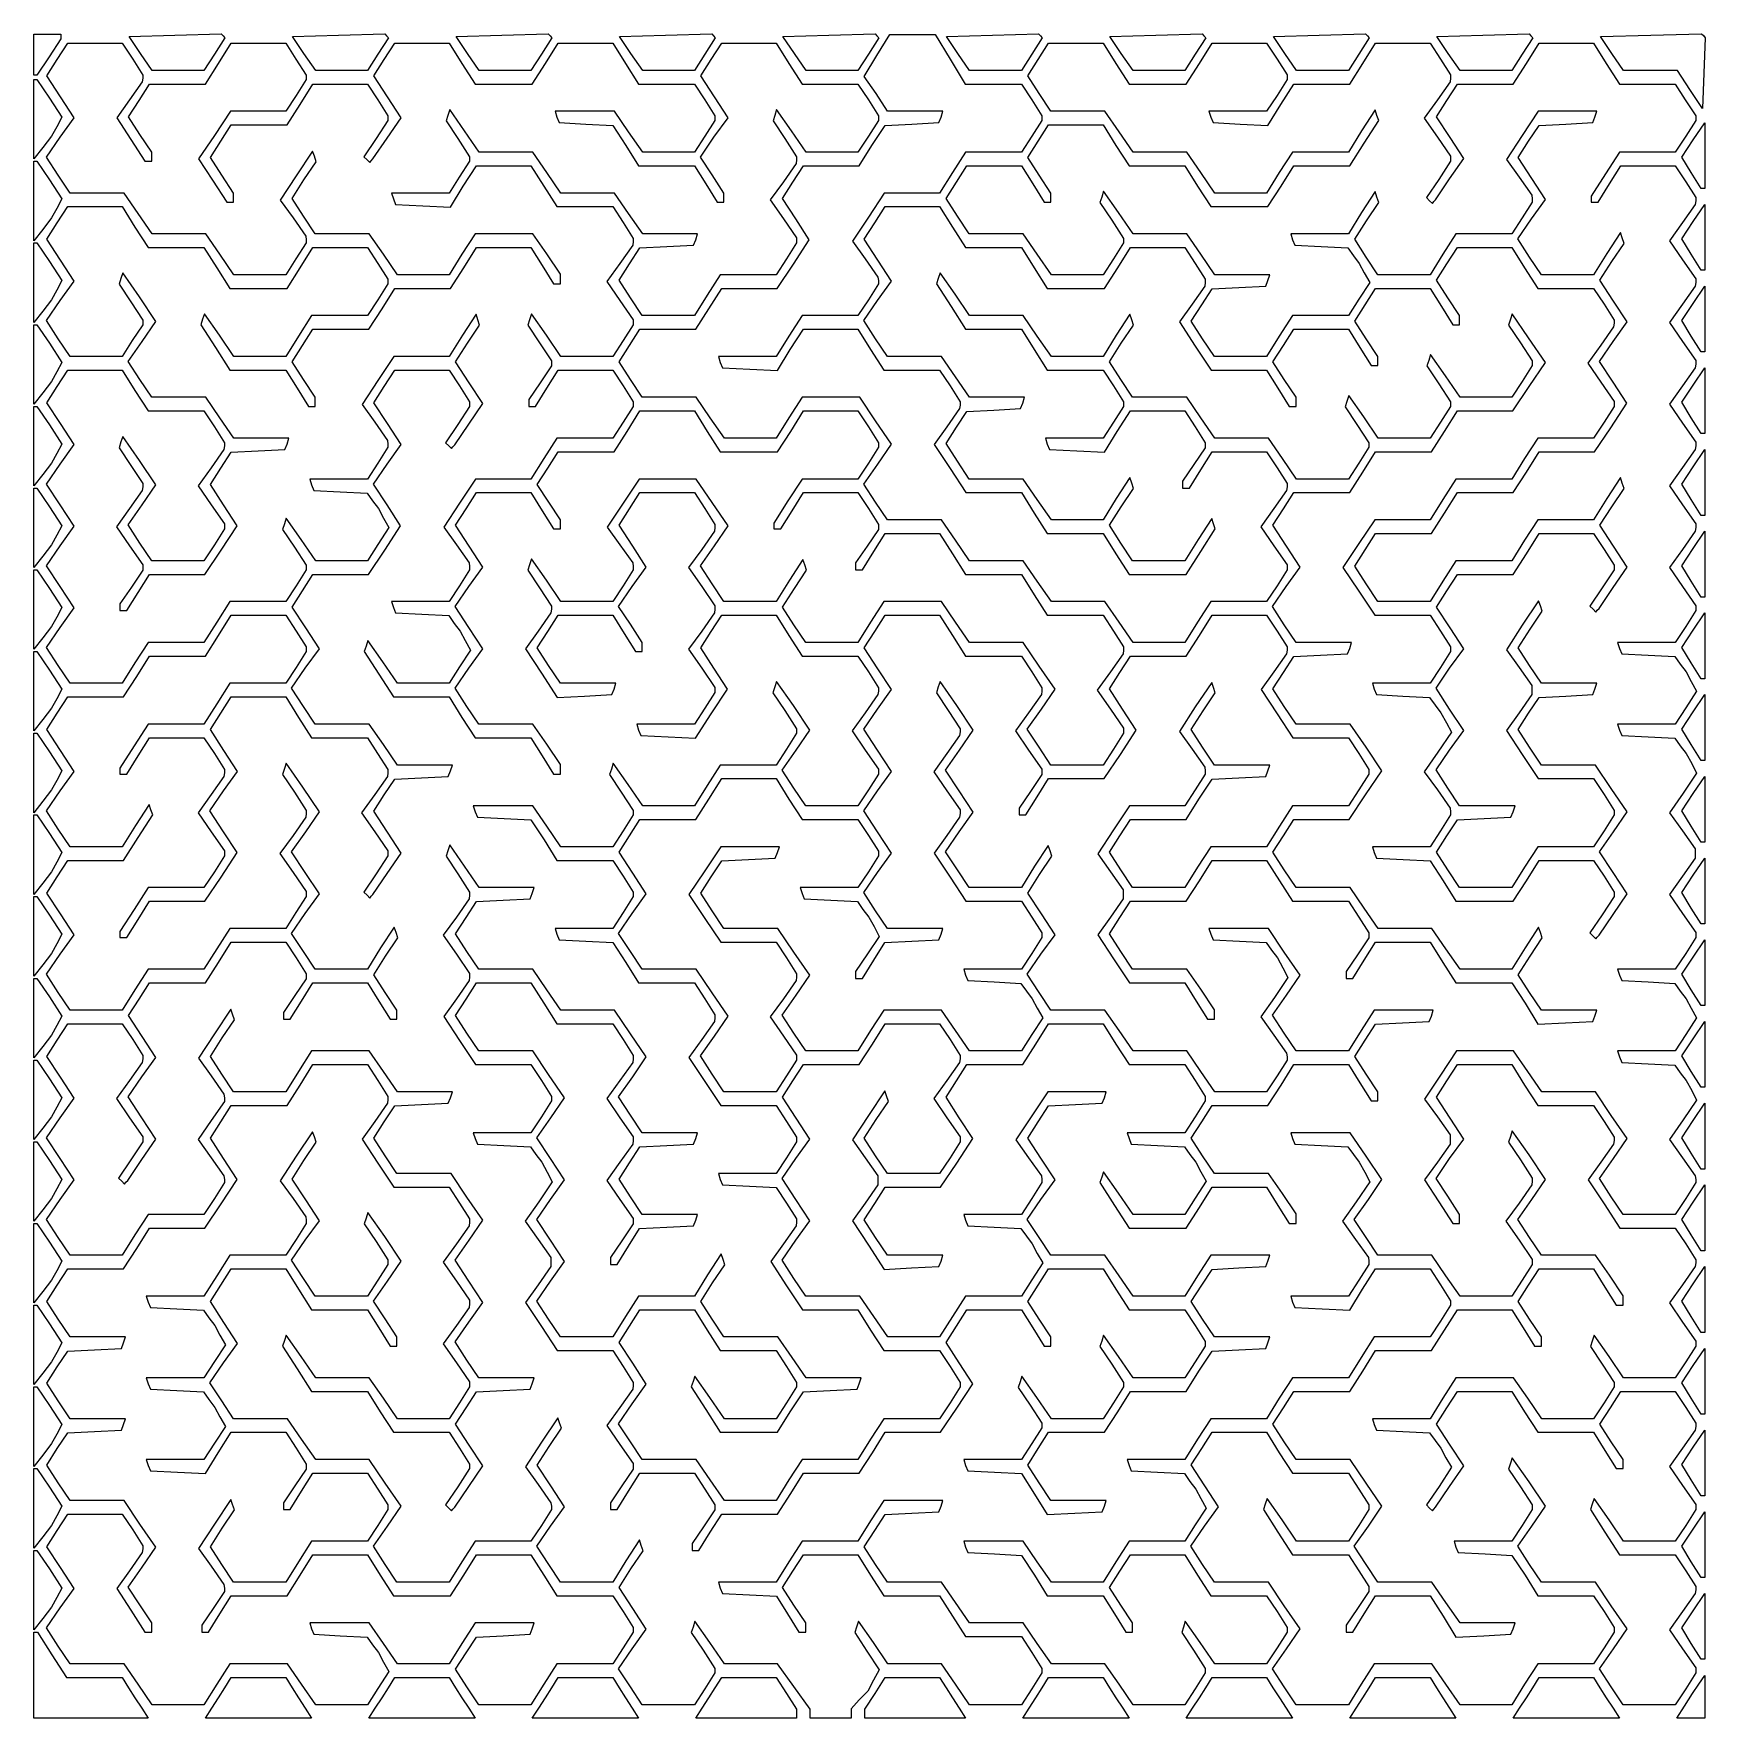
# Model space of a CAD drawing. Extents: x 0 to 1039, y -942 to 105.
import ezdxf

# ---------------------------------------------------------------- set-up
doc = ezdxf.new("R2010")
doc.units = 0

msp = doc.modelspace()

# ---------------------------------------------------------------- linework, layer by layer
at = {"layer": 'Layer 1'}
for p, q in [((87.77105, 104.139566), (116.55765, 104.986232)), ((116.55765, 104.986232), (117.68654, 103.575122)), ((189.37085, 104.139566), (218.15745, 104.986232)), ((218.15745, 104.986232), (219.28634, 103.575122)), ((290.97085, 104.139566), (319.75745, 104.986232)), ((319.75745, 104.986232), (320.88634, 103.575122)), ((392.57085, 104.139566), (421.35745, 104.986232)), ((421.35745, 104.986232), (422.48634, 103.575122)), ((494.17085, 104.139566), (522.95745, 104.986232)), ((522.95745, 104.986232), (524.08634, 103.575122)), ((595.77085, 104.139566), (624.55745, 104.986232)), ((624.55745, 104.986232), (625.68634, 103.575122)), ((697.37085, 104.139566), (726.15745, 104.986232)), ((726.15745, 104.986232), (727.28634, 103.575122)), ((798.97085, 104.139566), (827.75745, 104.986232)), ((827.75745, 104.986232), (828.88634, 103.575122)), ((900.57085, 104.139566), (929.35745, 104.986232)), ((929.35745, 104.986232), (930.48634, 103.575122)), ((1004.98889, 104.139466), (1036.59779, 104.986132)), ((1036.59779, 104.986132), (1037.72668, 103.857242)), ((0, 92.004), (0, 104.704)), ((0, 104.704), (8.46666, 104.704)), ((8.46666, 104.704), (16.93332, 104.704)), ((16.93332, 101.88178), (9.59555, 90.59288)), ((14.673908, 88.900734), (21.165018, 99.060734)), ((16.93332, 104.704), (16.93332, 103.29289)), ((16.93332, 103.29289), (16.93332, 101.88178)), ((21.165018, 99.060734), (38.098318, 99.060734)), ((38.098318, 99.060734), (55.031618, 99.060734)), ((55.031618, 99.060734), (61.522728, 89.182964)), ((59.26665, 103.2929), (87.77105, 104.139566)), ((66.3222, 92.5685), (59.26665, 103.2929)), ((118.81543, 102.446232), (112.32432, 92.286232)), ((114.862676, 86.360704), (122.764896, 99.060704)), ((117.68654, 103.575122), (118.81543, 102.446232)), ((122.764896, 99.060704), (139.698196, 99.060704)), ((139.698196, 99.060704), (156.631496, 99.060704)), ((156.631496, 99.060704), (162.840376, 89.182934)), ((160.86645, 103.2929), (189.37085, 104.139566)), ((167.922, 92.5685), (160.86645, 103.2929)), ((220.41523, 102.446232), (213.92412, 92.286232)), ((217.873722, 88.900784), (224.364832, 99.060784)), ((219.28634, 103.575122), (220.41523, 102.446232)), ((224.364832, 99.060784), (241.298132, 99.060784)), ((241.298132, 99.060784), (258.231432, 99.060784)), ((258.231432, 99.060784), (266.133652, 86.360784)), ((262.46645, 103.2929), (290.97085, 104.139566)), ((269.522, 92.5685), (262.46645, 103.2929)), ((322.01523, 102.446232), (315.52412, 92.286232)), ((318.062532, 86.360784), (325.964752, 99.060784)), ((320.88634, 103.575122), (322.01523, 102.446232)), ((325.964752, 99.060784), (342.898052, 99.060784)), ((342.898052, 99.060784), (359.831352, 99.060784)), ((359.831352, 99.060784), (367.733572, 86.360784)), ((364.06645, 103.2929), (392.57085, 104.139566)), ((371.122, 92.5685), (364.06645, 103.2929)), ((423.61523, 102.446232), (417.12412, 92.286232)), ((421.073432, 88.900742), (427.564542, 99.060742)), ((422.48634, 103.575122), (423.61523, 102.446232)), ((427.564542, 99.060742), (444.497842, 99.060742)), ((444.497842, 99.060742), (461.431142, 99.060742)), ((461.431142, 99.060742), (469.333362, 86.360742)), ((465.66645, 103.2929), (494.17085, 104.139566)), ((472.722, 92.5685), (465.66645, 103.2929)), ((525.21523, 102.446232), (518.72412, 92.286232)), ((524.0811, 91.44163), (531.98332, 104.42383)), ((524.08634, 103.575122), (525.21523, 102.446232)), ((531.98332, 104.42383), (546.09442, 104.42383)), ((546.09442, 104.42383), (560.20552, 104.42383)), ((560.20552, 104.42383), (569.51885, 89.18383)), ((567.26645, 103.2929), (595.77085, 104.139566)), ((574.322, 92.5685), (567.26645, 103.2929)), ((626.81523, 102.446232), (620.32412, 92.286232)), ((624.269272, 88.901992), (630.760382, 99.061992)), ((625.68634, 103.575122), (626.81523, 102.446232)), ((630.760382, 99.061992), (647.693682, 99.061992)), ((647.693682, 99.061992), (664.626982, 99.061992)), ((664.626982, 99.061992), (672.529202, 86.361992)), ((668.86645, 103.2929), (697.37085, 104.139566)), ((675.922, 92.5685), (668.86645, 103.2929)), ((728.41523, 102.446232), (721.92412, 92.286232)), ((724.458082, 86.361992), (732.360302, 99.061992)), ((727.28634, 103.575122), (728.41523, 102.446232)), ((732.360302, 99.061992), (749.293602, 99.061992)), ((749.293602, 99.061992), (766.226902, 99.061992)), ((766.226902, 99.061992), (772.718012, 89.184222)), ((770.46645, 103.2929), (798.97085, 104.139566)), ((777.522, 92.5685), (770.46645, 103.2929)), ((830.01523, 102.446232), (823.52412, 92.286232)), ((826.057902, 86.36201), (833.960122, 99.06201)), ((828.88634, 103.575122), (830.01523, 102.446232)), ((833.960122, 99.06201), (850.893422, 99.06201)), ((850.893422, 99.06201), (867.826722, 99.06201)), ((867.826722, 99.06201), (874.317832, 89.18424)), ((872.06645, 103.2929), (900.57085, 104.139566)), ((879.122, 92.5685), (872.06645, 103.2929)), ((931.61523, 102.446232), (925.12412, 92.286232)), ((927.657786, 86.362), (935.560006, 99.062)), ((930.48634, 103.575122), (931.61523, 102.446232)), ((935.560006, 99.062), (952.493306, 99.062)), ((952.493306, 99.062), (969.426606, 99.062)), ((969.426606, 99.062), (977.328826, 86.362)), ((973.66229, 103.2928), (1004.98889, 104.139466)), ((980.71784, 92.5684), (973.66229, 103.2928)), ((1037.72668, 103.857242), (1038.85557, 102.446132)), ((1038.85557, 102.446132), (1038.008904, 80.432832)), ((0.000004, 92.00398), (0, 92.004)), ((0.000004, 79.30398), (0.000004, 92.00398)), ((9.59555, 90.59288), (1.97556, 79.30398)), ((8.182798, 78.740734), (14.673908, 88.900734)), ((61.522728, 89.182964), (67.731608, 79.305194)), ((66.32204, 92.568432), (66.3222, 92.5685)), ((73.65981, 82.126232), (66.32204, 92.568432)), ((112.32432, 92.286232), (105.83321, 82.126232)), ((106.678236, 73.660704), (114.862676, 86.360704)), ((162.840376, 89.182934), (169.331486, 79.305164)), ((167.92184, 92.568432), (167.922, 92.5685)), ((175.25961, 82.126232), (167.92184, 92.568432)), ((213.92412, 92.286232), (207.43301, 82.126232)), ((211.382612, 78.740784), (217.873722, 88.900784)), ((266.133652, 86.360784), (274.318092, 73.660784)), ((269.52184, 92.568432), (269.522, 92.5685)), ((276.85961, 82.126232), (269.52184, 92.568432)), ((315.52412, 92.286232), (309.03301, 82.126232)), ((309.878092, 73.660784), (318.062532, 86.360784)), ((367.733572, 86.360784), (375.918012, 73.660784)), ((371.12184, 92.568432), (371.122, 92.5685)), ((378.45961, 82.126232), (371.12184, 92.568432)), ((417.12412, 92.286232), (410.63301, 82.126232)), ((414.582322, 78.740742), (421.073432, 88.900742)), ((469.333362, 86.360742), (477.517802, 73.660742)), ((472.72184, 92.568432), (472.722, 92.5685)), ((480.05961, 82.126232), (472.72184, 92.568432)), ((518.72412, 92.286232), (512.23301, 82.126232)), ((516.17888, 78.45943), (524.0811, 91.44163)), ((569.51885, 89.18383), (578.83218, 73.66163)), ((574.32184, 92.568432), (574.322, 92.5685)), ((581.65961, 82.126232), (574.32184, 92.568432)), ((620.32412, 92.286232), (613.83301, 82.126232)), ((617.778162, 78.741992), (624.269272, 88.901992)), ((672.529202, 86.361992), (680.713642, 73.661992)), ((675.92184, 92.568432), (675.922, 92.5685)), ((683.25961, 82.126232), (675.92184, 92.568432)), ((721.92412, 92.286232), (715.43301, 82.126232)), ((716.273642, 73.661992), (724.458082, 86.361992)), ((772.718012, 89.184222), (778.926892, 79.306452)), ((777.52184, 92.568432), (777.522, 92.5685)), ((784.85961, 82.126232), (777.52184, 92.568432)), ((823.52412, 92.286232), (817.03301, 82.126232)), ((817.873462, 73.66201), (826.057902, 86.36201)), ((874.317832, 89.18424), (880.526712, 79.30647)), ((879.12184, 92.568432), (879.122, 92.5685)), ((886.45961, 82.126232), (879.12184, 92.568432)), ((925.12412, 92.286232), (918.63301, 82.126232)), ((919.473346, 73.662), (927.657786, 86.362)), ((977.328826, 86.362), (985.513266, 73.662)), ((988.05561, 82.1262), (980.71784, 92.5684)), ((0, 51.6463), (0, 76.4818)), ((0, 76.4818), (1.12889, 76.4818)), ((1.128894, 79.30398), (0.000004, 79.30398)), ((1.12889, 76.4818), (1.975556, 76.4818)), ((1.97556, 79.30398), (1.128894, 79.30398)), ((1.975556, 76.4818), (9.877776, 64.9107)), ((16.649458, 65.758534), (8.182798, 78.740734)), ((67.449386, 75.071864), (59.547166, 63.782964)), ((65.473826, 63.500704), (71.964936, 73.660704)), ((67.731608, 77.329644), (67.449386, 75.071864)), ((67.731608, 79.305194), (67.731608, 77.329644)), ((71.964936, 73.660704), (89.462736, 73.660704)), ((89.74651, 82.126232), (73.65981, 82.126232)), ((89.462736, 73.660704), (106.678236, 73.660704)), ((105.83321, 82.126232), (89.74651, 82.126232)), ((169.331486, 76.482944), (163.122606, 66.605174)), ((165.662686, 60.960844), (173.564906, 73.660844)), ((169.331486, 79.305164), (169.331486, 77.894054)), ((169.331486, 77.894054), (169.331486, 76.482944)), ((173.564906, 73.660844), (190.498206, 73.660844)), ((191.34631, 82.126232), (175.25961, 82.126232)), ((190.498206, 73.660844), (207.431506, 73.660844)), ((207.43301, 82.126232), (191.34631, 82.126232)), ((207.431506, 73.660844), (213.922616, 63.783074)), ((219.849272, 65.758584), (211.382612, 78.740784)), ((274.318092, 73.660784), (292.098092, 73.660784)), ((292.94631, 82.126232), (276.85961, 82.126232)), ((292.098092, 73.660784), (309.878092, 73.660784)), ((309.03301, 82.126232), (292.94631, 82.126232)), ((375.918012, 73.660784), (393.133512, 73.660784)), ((394.54631, 82.126232), (378.45961, 82.126232)), ((393.133512, 73.660784), (410.631312, 73.660784)), ((410.63301, 82.126232), (394.54631, 82.126232)), ((410.631312, 73.660784), (417.122422, 63.783014)), ((423.048982, 65.758542), (414.582322, 78.740742)), ((477.517802, 73.660742), (494.733302, 73.660742)), ((496.14631, 82.126232), (480.05961, 82.126232)), ((494.733302, 73.660742), (512.231102, 73.660742)), ((512.23301, 82.126232), (496.14631, 82.126232)), ((512.231102, 73.660742), (518.722212, 63.782972)), ((523.51665, 67.73503), (516.17888, 78.45943)), ((578.83218, 73.66163), (596.32998, 73.66163)), ((597.74631, 82.126232), (581.65961, 82.126232)), ((596.32998, 73.66163), (613.82778, 73.66163)), ((613.83301, 82.126232), (597.74631, 82.126232)), ((613.82778, 73.66163), (620.31889, 63.78386)), ((624.833712, 67.735292), (617.778162, 78.741992)), ((680.713642, 73.661992), (698.493642, 73.661992)), ((699.34631, 82.126232), (683.25961, 82.126232)), ((698.493642, 73.661992), (716.273642, 73.661992)), ((715.43301, 82.126232), (699.34631, 82.126232)), ((778.926892, 76.484232), (772.718012, 66.606462)), ((774.975722, 60.96201), (783.160162, 73.66201)), ((778.926892, 79.306452), (778.926892, 77.895342)), ((778.926892, 77.895342), (778.926892, 76.484232)), ((783.160162, 73.66201), (800.657962, 73.66201)), ((800.94631, 82.126232), (784.85961, 82.126232)), ((800.657962, 73.66201), (817.873462, 73.66201)), ((817.03301, 82.126232), (800.94631, 82.126232)), ((880.24449, 75.07314), (872.34227, 63.78424)), ((878.268936, 63.502), (884.760046, 73.662)), ((880.526712, 77.33092), (880.24449, 75.07314)), ((880.526712, 79.30647), (880.526712, 77.33092)), ((884.760046, 73.662), (902.257846, 73.662)), ((902.54631, 82.126232), (886.45961, 82.126232)), ((902.257846, 73.662), (919.473346, 73.662)), ((918.63301, 82.126232), (902.54631, 82.126232)), ((985.513266, 73.662), (1002.728766, 73.662)), ((1004.70671, 82.1262), (988.05561, 82.1262)), ((1002.728766, 73.662), (1020.226566, 73.662)), ((1021.64001, 82.1262), (1004.70671, 82.1262)), ((1020.226566, 73.662), (1026.435446, 63.78423)), ((1029.26, 70.2729), (1021.64001, 82.1262)), ((1038.008904, 80.432832), (1037.162238, 58.419532)), ((9.877776, 64.9107), (17.497766, 53.0574)), ((25.116118, 52.776334), (16.649458, 65.758534)), ((59.547166, 63.782964), (51.644946, 52.776264)), ((58.982716, 53.340704), (65.473826, 63.500704)), ((163.122606, 66.605174), (156.631496, 56.727404)), ((213.922616, 63.783074), (220.131496, 53.905304)), ((228.315932, 52.776384), (219.849272, 65.758584)), ((417.122422, 63.783014), (423.331302, 53.905244)), ((431.515642, 52.776342), (423.048982, 65.758542)), ((518.722212, 63.782972), (524.931092, 53.905202)), ((530.5722, 56.72833), (523.51665, 67.73503)), ((620.31889, 63.78386), (626.52777, 53.90609)), ((632.171482, 56.728592), (624.833712, 67.735292)), ((772.718012, 66.606462), (766.226902, 56.728692)), ((872.34227, 63.78424), (864.15783, 52.49534)), ((871.777826, 53.342), (878.268936, 63.502)), ((1026.435446, 63.78423), (1032.926556, 53.90646)), ((1029.260018, 70.272832), (1029.26, 70.2729)), ((1037.162238, 58.419532), (1029.260018, 70.272832)), ((17.497766, 53.0574), (14.393326, 47.13074)), ((16.367238, 40.640834), (25.116118, 52.776334)), ((51.644946, 52.776264), (60.393826, 39.229564)), ((66.038266, 42.334004), (58.982716, 53.340704)), ((122.200496, 56.727404), (112.322726, 41.769604)), ((139.415996, 56.727404), (122.200496, 56.727404)), ((156.631496, 56.727404), (139.415996, 56.727404)), ((157.478246, 48.260844), (165.662686, 60.960844)), ((219.567052, 40.076384), (228.315932, 52.776384)), ((220.131496, 53.905304), (220.131496, 52.494194)), ((220.131496, 52.494194), (220.131496, 51.083084)), ((257.38454, 54.187344), (256.25565, 50.800684)), ((258.51343, 57.856234), (257.38454, 54.187344)), ((267.82676, 44.591834), (258.51343, 57.856234)), ((342.615752, 56.727484), (323.989052, 56.727484)), ((323.989052, 56.727484), (325.117942, 53.058594)), ((325.117942, 53.058594), (326.529052, 49.671934)), ((360.960152, 56.727484), (342.615752, 56.727484)), ((369.709032, 44.027484), (360.960152, 56.727484)), ((422.766762, 40.640842), (431.515642, 52.776342)), ((423.331302, 53.905244), (423.331302, 52.494134)), ((423.331302, 52.494134), (423.331302, 51.083024)), ((460.584382, 54.187352), (459.455492, 50.800692)), ((461.713272, 57.856242), (460.584382, 54.187352)), ((471.026602, 44.591842), (461.713272, 57.856242)), ((524.931092, 53.905202), (524.931092, 52.494092)), ((524.931092, 52.494092), (524.931092, 51.082982)), ((547.7877, 56.72833), (530.5722, 56.72833)), ((565.0032, 56.72833), (547.7877, 56.72833)), ((562.4632, 49.67278), (563.87431, 53.05944)), ((563.87431, 53.05944), (565.0032, 56.72833)), ((626.52777, 53.90609), (626.52777, 52.49498)), ((626.52777, 52.49498), (626.52777, 51.08387)), ((649.104782, 56.728592), (632.171482, 56.728592)), ((665.755882, 56.728592), (649.104782, 56.728592)), ((674.504762, 44.028592), (665.755882, 56.728592)), ((748.446902, 56.728692), (730.384702, 56.728692)), ((730.384702, 56.728692), (731.513592, 53.059802)), ((731.513592, 53.059802), (732.924702, 49.673142)), ((766.226902, 56.728692), (748.446902, 56.728692)), ((767.073502, 47.97981), (774.975722, 60.96201)), ((833.678062, 57.575192), (825.211402, 44.592992)), ((834.806952, 54.188532), (833.678062, 57.575192)), ((835.935842, 51.084092), (834.806952, 54.188532)), ((864.15783, 52.49534), (872.34227, 40.64204)), ((880.244486, 40.3598), (871.777826, 53.342)), ((934.99593, 56.728402), (925.11816, 41.770602)), ((953.05813, 56.728402), (934.99593, 56.728402)), ((971.40253, 56.728402), (953.05813, 56.728402)), ((968.86253, 49.672852), (970.27364, 53.059512)), ((970.27364, 53.059512), (971.40253, 56.728402)), ((1032.926556, 53.90646), (1032.926556, 52.49535)), ((1032.926556, 52.49535), (1032.926556, 51.08424)), ((0.000006, 51.64628), (0, 51.6463)), ((0.000006, 27.09298), (0.000006, 51.64628)), ((14.393326, 47.13074), (11.006666, 41.20408)), ((73.376036, 31.327304), (66.038266, 42.334004)), ((116.273836, 38.100844), (122.764946, 48.260844)), ((122.764946, 48.260844), (140.262746, 48.260844)), ((140.262746, 48.260844), (157.478246, 48.260844)), ((220.131496, 51.083084), (212.793726, 39.794184)), ((256.25565, 50.800684), (263.59342, 39.793984)), ((276.85786, 31.327434), (267.82676, 44.591834)), ((326.529052, 49.671934), (343.180152, 48.825268)), ((343.180152, 48.825268), (359.831252, 47.978602)), ((359.831252, 47.978602), (368.015692, 35.560802)), ((378.457912, 31.327484), (369.709032, 44.027484)), ((423.331302, 51.083024), (417.122422, 41.205254)), ((459.455492, 50.800692), (466.793262, 39.793992)), ((480.057702, 31.327442), (471.026602, 44.591842)), ((524.931092, 51.082982), (518.722212, 41.205212)), ((520.97656, 35.561648), (529.161, 47.979448)), ((529.161, 47.979448), (545.8121, 48.826114)), ((545.8121, 48.826114), (562.4632, 49.67278)), ((626.52777, 51.08387), (620.31889, 41.2061)), ((624.269352, 38.101892), (630.760462, 48.261892)), ((630.760462, 48.261892), (647.693762, 48.261892)), ((647.693762, 48.261892), (664.627062, 48.261892)), ((664.627062, 48.261892), (672.529282, 35.561892)), ((683.253642, 31.328592), (674.504762, 44.028592)), ((732.924702, 49.673142), (749.858002, 48.826476)), ((749.858002, 48.826476), (767.073502, 47.97981)), ((825.211402, 44.592992), (817.026962, 31.328592)), ((826.904742, 36.972992), (835.935842, 51.084092)), ((929.06922, 38.10175), (935.56033, 47.97952)), ((935.56033, 47.97952), (952.21143, 48.826186)), ((952.21143, 48.826186), (968.86253, 49.672852)), ((1032.926556, 51.08424), (1026.717676, 41.20647)), ((1031.23889, 38.94625), (1038.57666, 49.67065)), ((1038.57666, 49.67065), (1038.57666, 29.06845)), ((5.644446, 34.14853), (0.000006, 27.09298)), ((11.006666, 41.20408), (5.644446, 34.14853)), ((7.900578, 28.223034), (16.367238, 40.640834)), ((60.393826, 39.229564), (69.142706, 25.682864)), ((112.322726, 41.769604), (102.444956, 27.094104)), ((109.782726, 27.940844), (116.273836, 38.100844)), ((173.282736, 31.891904), (163.122736, 16.651904)), ((174.411626, 28.787464), (173.282736, 31.891904)), ((212.793726, 39.794184), (205.173736, 28.505284)), ((210.818172, 27.094184), (219.567052, 40.076384)), ((263.59342, 39.793984), (270.93119, 28.505084)), ((368.015692, 35.560802), (375.917912, 22.860802)), ((417.122422, 41.205254), (410.631312, 31.327484)), ((414.300102, 28.223042), (422.766762, 40.640842)), ((466.793262, 39.793992), (474.131032, 28.505092)), ((518.722212, 41.205212), (512.231102, 31.327442)), ((513.07434, 22.861648), (520.97656, 35.561648)), ((620.31889, 41.2061), (613.82778, 31.32833)), ((617.778242, 27.941892), (624.269352, 38.101892)), ((672.529282, 35.561892), (680.713722, 22.861892)), ((817.873642, 22.861892), (826.904742, 36.972992)), ((872.34227, 40.64204), (880.52671, 28.78874)), ((888.711146, 27.3776), (880.244486, 40.3598)), ((925.11816, 41.770602), (915.24039, 26.812802)), ((922.57811, 27.94175), (929.06922, 38.10175)), ((1026.717676, 41.20647), (1020.226566, 31.3287)), ((1024.18334, 28.22185), (1031.23889, 38.94625)), ((0, 0.846304), (0, 25.681804)), ((0, 25.681804), (1.12889, 25.681804)), ((1.12889, 25.681804), (1.975556, 25.681804)), ((1.975556, 25.681804), (9.877776, 14.110704)), ((15.238348, 16.934134), (7.900578, 28.223034)), ((69.142706, 25.682864), (71.400486, 25.682864)), ((71.400486, 25.682864), (73.376036, 25.682864)), ((73.376036, 28.505084), (73.376036, 31.327304)), ((73.376036, 25.682864), (73.376036, 28.505084)), ((102.444956, 27.094104), (111.193836, 13.829704)), ((116.838276, 16.934144), (109.782726, 27.940844)), ((167.920526, 14.111904), (175.540516, 25.400804)), ((175.540516, 25.400804), (174.411626, 28.787464)), ((205.173736, 28.505284), (207.149286, 26.529734)), ((207.149286, 26.529734), (208.842616, 24.836404)), ((208.842616, 24.836404), (209.689282, 25.965294)), ((209.689282, 25.965294), (210.818172, 27.094184)), ((270.93119, 25.682864), (264.44008, 15.805094)), ((266.98002, 10.160642), (275.16446, 22.860642)), ((270.93119, 28.505084), (270.93119, 27.093974)), ((270.93119, 27.093974), (270.93119, 25.682864)), ((275.16446, 22.860642), (292.09776, 22.860642)), ((293.50896, 31.327434), (276.85786, 31.327434)), ((292.09776, 22.860642), (309.03106, 22.860642)), ((310.16006, 31.327434), (293.50896, 31.327434)), ((309.03106, 22.860642), (316.93328, 10.160642)), ((318.90894, 18.627434), (310.16006, 31.327434)), ((375.917912, 22.860802), (393.415712, 22.860802)), ((394.544612, 31.327484), (378.457912, 31.327484)), ((393.415712, 22.860802), (410.631212, 22.860802)), ((410.631312, 31.327484), (394.544612, 31.327484)), ((410.631212, 22.860802), (417.686762, 11.571902)), ((421.637872, 17.216342), (414.300102, 28.223042)), ((473.84881, 24.271762), (465.94659, 12.982862)), ((471.86993, 12.701648), (478.36104, 22.861648)), ((474.131032, 26.529542), (473.84881, 24.271762)), ((474.131032, 28.505092), (474.131032, 26.529542)), ((478.36104, 22.861648), (495.85884, 22.861648)), ((496.144402, 31.327442), (480.057702, 31.327442)), ((495.85884, 22.861648), (513.07434, 22.861648)), ((512.231102, 31.327442), (496.144402, 31.327442)), ((579.11448, 31.32833), (570.93004, 18.62833)), ((573.469422, 12.701852), (579.960532, 22.861852)), ((596.32998, 31.32833), (579.11448, 31.32833)), ((579.960532, 22.861852), (596.893832, 22.861852)), ((613.82778, 31.32833), (596.32998, 31.32833)), ((596.893832, 22.861852), (613.827132, 22.861852)), ((613.827132, 22.861852), (620.882682, 11.572952)), ((624.833792, 16.935192), (617.778242, 27.941892)), ((680.713722, 22.861892), (697.929222, 22.861892)), ((699.904742, 31.328592), (683.253642, 31.328592)), ((697.929222, 22.861892), (715.427022, 22.861892)), ((716.555842, 31.328592), (699.904742, 31.328592)), ((715.427022, 22.861892), (723.329242, 10.161892)), ((725.304722, 18.628592), (716.555842, 31.328592)), ((782.313662, 31.328592), (774.129222, 18.628592)), ((775.258122, 10.161892), (783.160342, 22.861892)), ((799.529162, 31.328592), (782.313662, 31.328592)), ((783.160342, 22.861892), (800.375842, 22.861892)), ((817.026962, 31.328592), (799.529162, 31.328592)), ((800.375842, 22.861892), (817.873642, 22.861892)), ((880.52671, 25.6843), (873.18894, 14.3954)), ((879.962266, 14.6776), (888.711146, 27.3776)), ((880.52671, 28.78874), (880.52671, 27.09541)), ((880.52671, 27.09541), (880.52671, 25.6843)), ((915.24039, 26.812802), (923.14261, 15.806102)), ((931.04477, 14.95955), (922.57811, 27.94175)), ((985.513266, 31.3287), (976.764386, 17.782)), ((979.304386, 11.57312), (986.359936, 22.86202)), ((1003.011066, 31.3287), (985.513266, 31.3287)), ((986.359936, 22.86202), (1003.293236, 22.86202)), ((1020.226566, 31.3287), (1003.011066, 31.3287)), ((1003.293236, 22.86202), (1020.226536, 22.86202)), ((1020.226536, 22.86202), (1026.717646, 12.98425)), ((1030.11, 18.6263), (1024.18334, 28.22185)), ((1038.57666, 29.06845), (1038.57666, 8.74845)), ((9.877776, 14.110704), (17.497766, 2.257404)), ((22.576118, 5.927434), (15.238348, 16.934134)), ((111.193836, 13.829704), (119.942716, 0.283004)), ((124.176046, 5.927444), (116.838276, 16.934144)), ((163.122736, 16.651904), (153.244966, 1.411904)), ((160.582756, 2.540804), (167.920526, 14.111904)), ((264.44008, 15.805094), (258.2312, 5.927324)), ((327.65782, 5.927434), (318.90894, 18.627434)), ((417.686762, 11.571902), (424.742312, 0.283002)), ((428.975642, 5.927442), (421.637872, 17.216342)), ((465.94659, 12.982862), (457.76215, 1.693962)), ((465.37882, 2.541648), (471.86993, 12.701648)), ((570.93004, 18.62833), (563.02782, 5.92833)), ((566.978312, 2.541852), (573.469422, 12.701852)), ((620.882682, 11.572952), (627.938232, 0.284052)), ((632.171562, 5.928492), (624.833792, 16.935192)), ((734.053602, 5.928592), (725.304722, 18.628592)), ((774.129222, 18.628592), (766.227002, 5.928592)), ((873.18894, 14.3954), (865.56895, 3.1065)), ((871.213386, 1.6954), (879.962266, 14.6776)), ((923.14261, 15.806102), (931.04483, 4.517202)), ((939.51143, 1.97735), (931.04477, 14.95955)), ((976.764386, 17.782), (968.015506, 3.9531)), ((972.248836, 0.28422), (979.304386, 11.57312)), ((1026.717646, 12.98425), (1032.926526, 3.10648)), ((1030.11, 18.62622), (1030.11, 18.6263)), ((1036.31888, 8.74845), (1030.11, 18.62622)), ((0.000006, 0.846284), (0, 0.846304)), ((0.000006, -23.707016), (0.000006, 0.846284)), ((17.497766, 2.257404), (14.393326, -3.669256)), ((39.509418, 5.927434), (22.576118, 5.927434)), ((56.160518, 5.927434), (39.509418, 5.927434)), ((64.909398, -6.772566), (56.160518, 5.927434)), ((119.942716, 0.283004), (122.200496, 0.283004)), ((122.200496, 0.283004), (124.176046, 0.283004)), ((124.176046, 3.105224), (124.176046, 5.927444)), ((124.176046, 0.283004), (124.176046, 3.105224)), ((153.244966, 1.411904), (161.147186, -9.594796)), ((167.638306, -8.465896), (160.582756, 2.540804)), ((240.4512, 5.927324), (222.389, 5.927324)), ((222.389, 5.927324), (223.51789, 2.258434)), ((223.51789, 2.258434), (224.929, -1.128226)), ((258.2312, 5.927324), (240.4512, 5.927324)), ((259.0778, -2.821558), (266.98002, 10.160642)), ((316.93328, 10.160642), (325.11772, -2.539358)), ((344.30892, 5.927434), (327.65782, 5.927434)), ((360.96002, 5.927434), (344.30892, 5.927434)), ((369.7089, -6.772566), (360.96002, 5.927434)), ((424.742312, 0.283002), (426.717862, 0.283002)), ((426.717862, 0.283002), (428.975642, 0.283002)), ((428.975642, 3.105222), (428.975642, 5.927442)), ((428.975642, 0.283002), (428.975642, 3.105222)), ((457.76215, 1.693962), (465.94659, -10.159338)), ((473.56326, -10.158352), (465.37882, 2.541648)), ((528.59682, 5.92833), (518.71905, -9.02947)), ((545.81232, 5.92833), (528.59682, 5.92833)), ((563.02782, 5.92833), (545.81232, 5.92833)), ((574.033862, -8.464848), (566.978312, 2.541852)), ((627.938232, 0.284052), (629.913782, 0.284052)), ((629.913782, 0.284052), (632.171562, 0.284052)), ((632.171562, 3.106272), (632.171562, 5.928492)), ((632.171562, 0.284052), (632.171562, 3.106272)), ((663.780532, 3.388472), (662.651642, 0.001812)), ((662.651642, 0.001812), (669.989412, -11.004888)), ((664.909422, 7.057362), (663.780532, 3.388472)), ((674.222752, -6.207038), (664.909422, 7.057362)), ((723.329242, 10.161892), (731.513682, -2.538108)), ((750.140302, 5.928592), (734.053602, 5.928592)), ((766.227002, 5.928592), (750.140302, 5.928592)), ((767.073682, -2.538108), (775.258122, 10.161892)), ((833.678162, 6.775052), (825.211502, -6.207148)), ((828.315952, -11.287168), (835.935942, 0.001732)), ((834.807052, 3.388392), (833.678162, 6.775052)), ((835.935942, 0.001732), (834.807052, 3.388392)), ((865.56895, 3.1065), (867.5445, 1.13095)), ((867.5445, 1.13095), (869.23783, -0.56238)), ((869.23783, -0.56238), (870.084496, 0.56651)), ((870.084496, 0.56651), (871.213386, 1.6954)), ((931.327052, 0.283872), (925.118172, -9.593898)), ((930.76255, -10.15815), (939.51143, 1.97735)), ((931.04483, 4.517202), (931.327052, 2.259422)), ((931.327052, 2.259422), (931.327052, 0.283872)), ((968.015506, 3.9531), (968.015506, 2.25977)), ((968.015506, 2.25977), (968.015506, 0.28422)), ((968.015506, 0.28422), (970.273286, 0.28422)), ((970.273286, 0.28422), (972.248836, 0.28422)), ((1032.926526, 1.13093), (1032.644304, -1.12685)), ((1032.926526, 3.10648), (1032.926526, 1.13093)), ((1037.44777, 8.74845), (1036.31888, 8.74845)), ((1038.57666, 8.74845), (1037.44777, 8.74845)), ((11.006666, -9.595916), (5.644446, -16.651466)), ((14.393326, -3.669256), (11.006666, -9.595916)), ((14.674236, -12.699276), (21.165346, -2.539276)), ((21.165346, -2.539276), (38.098646, -2.539276)), ((38.098646, -2.539276), (55.031946, -2.539276)), ((55.031946, -2.539276), (62.934166, -15.239276)), ((73.658278, -19.472566), (64.909398, -6.772566)), ((161.147186, -9.594796), (169.049406, -20.883696)), ((174.976076, -19.472596), (167.638306, -8.465896)), ((224.929, -1.128226), (241.8623, -1.974892)), ((241.8623, -1.974892), (259.0778, -2.821558)), ((325.11772, -2.539358), (342.33322, -2.539358)), ((342.33322, -2.539358), (359.83102, -2.539358)), ((359.83102, -2.539358), (366.32213, -12.417128)), ((378.45778, -19.472566), (369.7089, -6.772566)), ((465.94659, -10.159338), (474.13103, -22.012638)), ((482.02992, -23.140552), (473.56326, -10.158352)), ((518.71905, -9.02947), (508.84128, -23.98727)), ((522.66995, -12.69832), (529.16106, -2.53832)), ((529.16106, -2.53832), (546.09436, -2.53832)), ((546.09436, -2.53832), (563.02766, -2.53832)), ((563.02766, -2.53832), (570.92988, -15.23832)), ((581.371632, -19.471548), (574.033862, -8.464848)), ((683.253852, -19.471438), (674.222752, -6.207038)), ((731.513682, -2.538108), (749.293682, -2.538108)), ((749.293682, -2.538108), (767.073682, -2.538108)), ((825.211502, -6.207148), (817.027062, -19.471548)), ((925.118172, -9.593898), (918.627062, -19.471668)), ((922.29589, -22.57595), (930.76255, -10.15815)), ((1032.644304, -1.12685), (1024.742084, -12.41575)), ((1031.23889, -11.85375), (1038.57666, -1.12935)), ((1038.57666, -1.12935), (1038.57666, -21.73155)), ((5.644446, -16.651466), (0.000006, -23.707016)), ((8.183126, -22.859276), (14.674236, -12.699276)), ((62.934166, -15.239276), (71.118606, -27.939276)), ((90.309378, -19.472566), (73.658278, -19.472566)), ((106.960478, -19.472566), (90.309378, -19.472566)), ((115.709358, -32.172566), (106.960478, -19.472566)), ((169.049406, -20.883696), (169.331628, -23.141476)), ((191.909376, -19.472596), (174.976076, -19.472596)), ((208.560476, -19.472596), (191.909376, -19.472596)), ((217.309356, -32.172596), (208.560476, -19.472596)), ((274.318296, -19.472596), (266.133856, -32.172596)), ((292.098296, -19.472596), (274.318296, -19.472596)), ((310.160496, -19.472596), (292.098296, -19.472596)), ((318.909376, -31.890396), (310.160496, -19.472596)), ((366.32213, -12.417128), (372.53101, -22.294898)), ((395.39108, -19.472566), (378.45778, -19.472566)), ((412.60658, -19.472566), (395.39108, -19.472566)), ((411.47769, -23.141456), (412.60658, -19.472566)), ((516.17884, -22.85832), (522.66995, -12.69832)), ((570.92988, -15.23832), (579.11432, -27.93832)), ((598.304932, -19.471548), (581.371632, -19.471548)), ((614.956032, -19.471548), (598.304932, -19.471548)), ((623.704912, -32.171548), (614.956032, -19.471548)), ((669.989412, -11.004888), (677.327182, -22.293788)), ((699.904952, -19.471438), (683.253852, -19.471438)), ((716.556052, -19.471438), (699.904952, -19.471438)), ((725.304932, -32.171438), (716.556052, -19.471438)), ((799.247062, -19.471548), (781.184862, -19.471548)), ((781.184862, -19.471548), (782.313752, -23.140438)), ((817.027062, -19.471548), (799.247062, -19.471548)), ((820.978182, -22.858268), (828.315952, -11.287168)), ((883.913762, -19.471668), (875.729322, -32.171668)), ((901.129262, -19.471668), (883.913762, -19.471668)), ((918.627062, -19.471668), (901.129262, -19.471668)), ((986.07813, -18.62495), (977.61147, -31.60715)), ((987.20702, -22.01161), (986.07813, -18.62495)), ((1024.742084, -12.41575), (1016.557644, -23.70465)), ((1024.18334, -22.57815), (1031.23889, -11.85375)), ((0, -49.9537), (0, -25.1182)), ((0, -25.1182), (1.12889, -25.1182)), ((1.12889, -25.1182), (1.975556, -25.1182)), ((1.975556, -25.1182), (9.877776, -36.6893)), ((16.649786, -35.841476), (8.183126, -22.859276)), ((71.118606, -27.939276), (88.334106, -27.939276)), ((88.334106, -27.939276), (105.831906, -27.939276)), ((105.831906, -27.939276), (113.734126, -40.639276)), ((169.331628, -25.117026), (162.840518, -34.994796)), ((165.663006, -40.639276), (173.565226, -27.939276)), ((169.331628, -23.141476), (169.331628, -25.117026)), ((173.565226, -27.939276), (190.498526, -27.939276)), ((190.498526, -27.939276), (207.431826, -27.939276)), ((207.431826, -27.939276), (213.922936, -37.817046)), ((267.262786, -40.639256), (275.165006, -27.939256)), ((275.165006, -27.939256), (292.098306, -27.939256)), ((292.098306, -27.939256), (309.031606, -27.939256)), ((309.031606, -27.939256), (316.087156, -39.228156)), ((372.248788, -26.528228), (364.346568, -37.817128)), ((370.27327, -38.099218), (376.76438, -28.221448)), ((372.53101, -24.270448), (372.248788, -26.528228)), ((372.53101, -22.294898), (372.53101, -24.270448)), ((376.76438, -28.221448), (393.41548, -27.374782)), ((393.41548, -27.374782), (410.06658, -26.528116)), ((410.06658, -26.528116), (411.47769, -23.141456)), ((474.13103, -25.117078), (467.92215, -34.994848)), ((472.15215, -38.380552), (482.02992, -23.140552)), ((474.13103, -22.012638), (474.13103, -23.423748)), ((474.13103, -23.423748), (474.13103, -25.117078)), ((508.84128, -23.98727), (516.7435, -34.99397)), ((524.6455, -35.84052), (516.17884, -22.85832)), ((579.11432, -27.93832), (596.32982, -27.93832)), ((596.32982, -27.93832), (613.82762, -27.93832)), ((613.82762, -27.93832), (621.72984, -40.63832)), ((677.327182, -25.116008), (671.118302, -34.993778)), ((673.65872, -40.63832), (681.56094, -27.93832)), ((677.327182, -22.293788), (677.327182, -23.704898)), ((677.327182, -23.704898), (677.327182, -25.116008)), ((681.56094, -27.93832), (698.49424, -27.93832)), ((698.49424, -27.93832), (715.42754, -27.93832)), ((715.42754, -27.93832), (721.91865, -37.81609)), ((782.313752, -23.140438), (783.724862, -26.527098)), ((783.724862, -26.527098), (800.093762, -27.373764)), ((800.093762, -27.373764), (816.744862, -28.22043)), ((816.744862, -28.22043), (820.131522, -33.0182)), ((828.033732, -33.864968), (820.978182, -22.858268)), ((878.269488, -38.09827), (884.760598, -27.93827)), ((884.760598, -27.93827), (901.693898, -27.93827)), ((901.693898, -27.93827), (918.627198, -27.93827)), ((918.627198, -27.93827), (926.529418, -40.63827)), ((929.63366, -33.86485), (922.29589, -22.57595)), ((980.71592, -36.68717), (988.33591, -25.39827)), ((988.33591, -25.39827), (987.20702, -22.01161)), ((1016.557644, -23.70465), (1024.742084, -35.55795)), ((1030.11, -32.1737), (1024.18334, -22.57815)), ((1038.57666, -21.73155), (1038.57666, -42.05155)), ((9.877776, -36.6893), (17.497766, -48.5426)), ((25.116446, -48.823676), (16.649786, -35.841476)), ((113.734126, -40.639276), (121.918566, -53.339276)), ((124.458238, -44.872566), (115.709358, -32.172566)), ((162.840518, -34.994796), (156.631638, -44.872566)), ((157.478566, -53.339276), (165.663006, -40.639276)), ((213.922936, -37.817046), (220.131816, -47.694816)), ((226.058236, -44.872596), (217.309356, -32.172596)), ((266.133856, -32.172596), (258.231636, -44.872596)), ((259.078346, -53.339256), (267.262786, -40.639256)), ((316.087156, -39.228156), (323.142706, -50.517056)), ((327.376036, -44.590396), (318.909376, -31.890396)), ((364.346568, -37.817128), (356.162128, -49.106028)), ((363.78216, -48.259218), (370.27327, -38.099218)), ((467.92215, -34.994848), (461.43104, -44.872618)), ((461.99215, -53.338352), (472.15215, -38.380552)), ((516.7435, -34.99397), (524.64572, -46.28287)), ((533.11216, -48.82272), (524.6455, -35.84052)), ((621.72984, -40.63832), (629.91428, -53.33832)), ((632.453792, -44.871548), (623.704912, -32.171548)), ((671.118302, -34.993778), (664.627192, -44.871548)), ((665.47428, -53.33832), (673.65872, -40.63832)), ((721.91865, -37.81609), (728.12753, -47.69386)), ((734.053812, -44.871438), (725.304932, -32.171438)), ((820.131522, -33.0182), (823.800412, -37.81597)), ((823.800412, -37.81597), (826.904852, -43.74263)), ((835.371502, -44.871668), (828.033732, -33.864968)), ((875.729322, -32.171668), (867.827102, -44.871668)), ((871.778378, -48.25827), (878.269488, -38.09827)), ((926.529418, -40.63827), (934.713858, -53.33827)), ((936.97143, -44.87155), (929.63366, -33.86485)), ((977.61147, -31.60715), (969.42703, -44.87155)), ((973.37815, -48.25827), (980.71592, -36.68717)), ((1024.742084, -35.55795), (1032.926524, -47.41125)), ((1030.11, -32.17378), (1030.11, -32.1737)), ((1036.31888, -42.05155), (1030.11, -32.17378)), ((0.000006, -49.95372), (0, -49.9537)), ((0.000006, -74.50702), (0.000006, -49.95372)), ((17.497766, -48.5426), (14.393326, -54.46926)), ((16.367566, -60.959176), (25.116446, -48.823676)), ((54.185386, -47.130326), (53.056496, -50.799216)), ((53.056496, -50.799216), (60.394266, -61.805916)), ((55.314276, -43.743666), (54.185386, -47.130326)), ((65.756476, -58.701466), (55.314276, -43.743666)), ((140.544938, -44.872566), (124.458238, -44.872566)), ((156.631638, -44.872566), (140.544938, -44.872566)), ((220.131816, -50.517036), (213.922936, -60.394806)), ((220.131816, -47.694816), (220.131816, -49.105926)), ((220.131816, -49.105926), (220.131816, -50.517036)), ((242.144936, -44.872596), (226.058236, -44.872596)), ((258.231636, -44.872596), (242.144936, -44.872596)), ((323.142706, -50.517056), (325.118256, -50.517056)), ((325.118256, -50.517056), (327.376036, -50.517056)), ((327.376036, -47.412616), (327.376036, -44.590396)), ((327.376036, -50.517056), (327.376036, -47.412616)), ((356.162128, -49.106028), (364.346568, -60.959328)), ((370.83771, -59.265918), (363.78216, -48.259218)), ((426.71774, -44.872618), (418.5333, -57.572618)), ((443.93324, -44.872618), (426.71774, -44.872618)), ((461.43104, -44.872618), (443.93324, -44.872618)), ((524.927942, -50.5162), (518.719062, -60.39397)), ((524.36328, -60.95822), (533.11216, -48.82272)), ((524.64572, -46.28287), (524.927942, -48.54065)), ((524.927942, -48.54065), (524.927942, -50.5162)), ((562.181342, -47.12975), (561.052452, -50.51641)), ((561.052452, -50.51641), (570.083552, -64.62751)), ((563.310232, -43.74309), (562.181342, -47.12975)), ((572.623562, -57.00749), (563.310232, -43.74309)), ((648.540492, -44.871548), (632.453792, -44.871548)), ((664.627192, -44.871548), (648.540492, -44.871548)), ((727.845308, -51.92719), (719.943088, -63.21609)), ((728.12753, -49.66941), (727.845308, -51.92719)), ((728.12753, -47.69386), (728.12753, -49.66941)), ((750.987112, -44.871438), (734.053812, -44.871438)), ((749.011512, -52.773654), (765.662612, -51.926988)), ((768.202612, -44.871438), (750.987112, -44.871438)), ((765.662612, -51.926988), (767.073722, -48.540328)), ((767.073722, -48.540328), (768.202612, -44.871438)), ((830.291512, -49.66929), (823.518182, -60.11149)), ((826.904852, -43.74263), (830.291512, -49.66929)), ((851.740402, -44.871668), (835.371502, -44.871668)), ((867.827102, -44.871668), (851.740402, -44.871668)), ((878.833928, -59.26497), (871.778378, -48.25827)), ((953.34033, -44.87155), (936.97143, -44.87155)), ((969.42703, -44.87155), (953.34033, -44.87155)), ((981.84481, -61.24047), (973.37815, -48.25827)), ((1032.644302, -51.92681), (1024.742082, -63.21571)), ((1031.23889, -62.65365), (1038.57666, -51.92925)), ((1032.926524, -49.66903), (1032.644302, -51.92681)), ((1032.926524, -47.41125), (1032.926524, -49.66903)), ((1037.44777, -42.05155), (1036.31888, -42.05155)), ((1038.57666, -42.05155), (1037.44777, -42.05155)), ((1038.57666, -51.92925), (1038.57666, -72.53145)), ((11.006666, -60.39592), (5.644446, -67.45147)), ((7.900906, -73.376976), (16.367566, -60.959176)), ((14.393326, -54.46926), (11.006666, -60.39592)), ((60.394266, -61.805916), (67.732036, -73.094816)), ((75.916476, -73.941466), (65.756476, -58.701466)), ((121.918566, -53.339276), (139.698566, -53.339276)), ((139.698566, -53.339276), (157.478566, -53.339276)), ((213.922936, -60.394806), (207.431826, -70.272576)), ((216.462826, -66.039256), (224.365046, -53.339256)), ((224.365046, -53.339256), (241.862846, -53.339256)), ((241.862846, -53.339256), (259.078346, -53.339256)), ((364.346568, -60.959328), (372.531008, -72.812628)), ((378.17548, -70.272618), (370.83771, -59.265918)), ((418.5333, -57.572618), (410.63108, -70.272618)), ((419.65893, -66.038352), (427.56115, -53.338352)), ((427.56115, -53.338352), (444.77665, -53.338352)), ((444.77665, -53.338352), (461.99215, -53.338352)), ((518.719062, -60.39397), (512.227952, -70.27174)), ((515.89662, -73.37602), (524.36328, -60.95822)), ((581.654662, -70.27189), (572.623562, -57.00749)), ((629.91428, -53.33832), (647.69428, -53.33832)), ((647.69428, -53.33832), (665.47428, -53.33832)), ((725.869302, -63.49809), (732.360412, -53.62032)), ((732.360412, -53.62032), (749.011512, -52.773654)), ((823.518182, -60.11149), (817.027072, -70.27149)), ((827.469558, -63.49831), (833.960668, -53.33831)), ((833.960668, -53.33831), (850.893968, -53.33831)), ((850.893968, -53.33831), (867.827268, -53.33831)), ((867.827268, -53.33831), (874.882818, -64.62721)), ((886.171698, -70.27167), (878.833928, -59.26497)), ((934.713858, -53.33827), (951.929358, -53.33827)), ((951.929358, -53.33827), (969.427158, -53.33827)), ((969.427158, -53.33827), (975.918268, -63.21604)), ((990.31147, -74.22267), (981.84481, -61.24047)), ((1024.18334, -73.37805), (1031.23889, -62.65365)), ((5.644446, -67.45147), (0.000006, -74.50702)), ((67.732036, -73.094816), (67.732036, -74.505926)), ((104.985146, -72.530436), (103.856256, -75.917096)), ((106.114036, -69.143776), (104.985146, -72.530436)), ((115.427366, -82.408176), (106.114036, -69.143776)), ((172.718526, -70.272576), (164.534086, -82.972576)), ((189.934026, -70.272576), (172.718526, -70.272576)), ((207.431826, -70.272576), (189.934026, -70.272576)), ((208.278386, -78.739256), (216.462826, -66.039256)), ((274.883138, -69.425976), (266.416478, -82.408176)), ((276.012028, -72.812636), (274.883138, -69.425976)), ((277.140918, -76.199296), (276.012028, -72.812636)), ((308.184298, -72.812698), (307.055408, -76.199358)), ((309.313188, -69.143808), (308.184298, -72.812698)), ((318.626518, -82.408208), (309.313188, -69.143808)), ((372.531008, -72.812628), (372.531008, -74.223738)), ((394.54438, -70.272618), (378.17548, -70.272618)), ((410.63108, -70.272618), (394.54438, -70.272618)), ((411.47449, -78.738352), (419.65893, -66.038352)), ((477.514652, -70.27174), (469.330212, -82.97174)), ((494.730152, -70.27174), (477.514652, -70.27174)), ((512.227952, -70.27174), (494.730152, -70.27174)), ((570.083552, -64.62751), (579.114652, -78.73861)), ((598.305762, -70.27189), (581.654662, -70.27189)), ((614.956862, -70.27189), (598.305762, -70.27189)), ((623.705742, -82.97189), (614.956862, -70.27189)), ((681.279122, -69.42529), (672.812462, -82.40749)), ((682.408012, -72.81195), (681.279122, -69.42529)), ((683.536902, -76.19861), (682.408012, -72.81195)), ((719.943088, -63.21609), (712.040868, -74.22279)), ((719.378192, -73.65809), (725.869302, -63.49809)), ((782.313772, -70.27149), (774.129332, -82.97149)), ((799.529272, -70.27149), (782.313772, -70.27149)), ((817.027072, -70.27149), (799.529272, -70.27149)), ((820.978448, -73.65831), (827.469558, -63.49831)), ((874.882818, -64.62721), (881.938368, -75.91611)), ((886.171698, -73.09389), (886.171698, -70.27167)), ((886.171698, -75.91611), (886.171698, -73.09389)), ((917.781442, -72.52954), (916.652552, -76.19843)), ((918.910332, -69.14288), (917.781442, -72.52954)), ((929.070332, -84.10068), (918.910332, -69.14288)), ((975.918268, -63.21604), (982.127148, -73.09381)), ((982.127148, -73.09381), (982.127148, -75.06936)), ((1024.742082, -63.21571), (1016.557642, -74.50461)), ((1038.57666, -72.53145), (1038.57666, -92.85145)), ((0, -100.754), (0, -75.9185)), ((0, -75.9185), (1.12889, -75.9185)), ((1.12889, -75.9185), (1.975556, -75.9185)), ((1.975556, -75.9185), (9.877776, -87.4896)), ((15.238676, -84.665876), (7.900906, -73.376976)), ((67.732036, -75.917036), (61.240926, -85.794806)), ((67.449816, -86.359266), (75.916476, -73.941466)), ((67.732036, -74.505926), (67.732036, -75.917036)), ((103.856256, -75.917096), (112.887356, -90.028196)), ((124.458466, -95.672576), (115.427366, -82.408176)), ((164.534086, -82.972576), (156.631866, -95.672576)), ((167.073976, -88.899256), (173.565086, -78.739256)), ((173.565086, -78.739256), (191.062886, -78.739256)), ((191.062886, -78.739256), (208.278386, -78.739256)), ((266.416478, -82.408176), (258.232038, -95.672576)), ((269.520928, -87.488196), (277.140918, -76.199296)), ((307.055408, -76.199358), (314.393178, -87.206058)), ((327.657618, -95.672608), (318.626518, -82.408208)), ((372.531008, -75.917068), (366.322128, -85.794838)), ((370.27008, -88.898352), (376.76119, -78.738352)), ((372.531008, -74.223738), (372.531008, -75.917068)), ((376.76119, -78.738352), (394.25899, -78.738352)), ((394.25899, -78.738352), (411.47449, -78.738352)), ((469.330212, -82.97174), (461.427992, -95.67174)), ((470.176812, -91.438422), (478.361252, -78.738422)), ((478.361252, -78.738422), (495.294552, -78.738422)), ((495.294552, -78.738422), (512.227852, -78.738422)), ((512.227852, -78.738422), (520.130072, -91.438422)), ((523.23439, -84.66492), (515.89662, -73.37602)), ((579.114652, -78.73861), (596.612452, -78.73861)), ((596.612452, -78.73861), (613.827952, -78.73861)), ((613.827952, -78.73861), (621.730172, -91.43861)), ((632.454622, -95.67189), (623.705742, -82.97189)), ((672.812462, -82.40749), (664.628022, -95.67189)), ((675.916912, -87.48751), (683.536902, -76.19861)), ((712.040868, -74.22279), (721.918638, -89.18059)), ((726.433742, -84.66479), (719.378192, -73.65809)), ((774.129332, -82.97149), (766.227112, -95.67149)), ((776.669628, -88.89835), (783.160738, -78.73835)), ((783.160738, -78.73835), (800.094038, -78.73835)), ((800.094038, -78.73835), (817.027338, -78.73835)), ((817.027338, -78.73835), (824.082888, -90.02725)), ((828.033998, -84.66501), (820.978448, -73.65831)), ((881.938368, -75.91611), (883.913918, -75.91611)), ((883.913918, -75.91611), (886.171698, -75.91611)), ((916.652552, -76.19843), (923.990322, -87.20513)), ((981.844926, -77.32714), (973.942706, -88.61604)), ((981.56259, -86.35817), (990.31147, -74.22267)), ((982.127148, -75.06936), (981.844926, -77.32714)), ((1016.557642, -74.50461), (1024.742082, -86.35791)), ((1030.11, -82.9736), (1024.18334, -73.37805)), ((1030.11, -82.97368), (1030.11, -82.9736)), ((1036.31888, -92.85145), (1030.11, -82.97368)), ((9.877776, -87.4896), (17.497766, -99.3429)), ((22.576446, -95.672576), (15.238676, -84.665876)), ((61.240926, -85.794806), (55.032046, -95.672576)), ((58.700936, -98.777066), (67.449816, -86.359266)), ((112.887356, -90.028196), (121.918456, -104.139296)), ((160.582866, -99.059256), (167.073976, -88.899256)), ((262.183158, -99.059296), (269.520928, -87.488196)), ((314.393178, -87.206058), (321.730948, -98.494958)), ((366.322128, -85.794838), (359.831018, -95.672608)), ((363.77897, -99.058352), (370.27008, -88.898352)), ((462.274592, -104.420622), (470.176812, -91.438422)), ((520.130072, -91.438422), (528.314512, -104.138422)), ((530.57216, -95.67162), (523.23439, -84.66492)), ((621.730172, -91.43861), (629.914612, -104.13861)), ((668.579142, -99.05861), (675.916912, -87.48751)), ((721.918638, -89.18059), (731.796408, -104.13839)), ((733.771512, -95.67149), (726.433742, -84.66479)), ((770.178518, -99.05835), (776.669628, -88.89835)), ((824.082888, -90.02725), (831.138438, -101.31615)), ((835.371768, -95.67171), (828.033998, -84.66501)), ((923.990322, -87.20513), (931.328092, -98.49403)), ((939.512532, -99.34068), (929.070332, -84.10068)), ((973.942706, -88.61604), (965.758266, -99.90494)), ((973.09593, -98.77597), (981.56259, -86.35817)), ((1024.742082, -86.35791), (1032.926522, -98.21121)), ((1037.44777, -92.85145), (1036.31888, -92.85145)), ((1038.57666, -92.85145), (1037.44777, -92.85145)), ((0.000006, -100.75402), (0, -100.754)), ((0.000006, -125.30732), (0.000006, -100.75402)), ((17.497766, -99.3429), (14.393326, -105.26956)), ((14.67439, -114.299598), (21.1655, -104.139598)), ((21.1655, -104.139598), (38.0988, -104.139598)), ((38.945346, -95.672576), (22.576446, -95.672576)), ((38.0988, -104.139598), (55.0321, -104.139598)), ((55.032046, -95.672576), (38.945346, -95.672576)), ((55.0321, -104.139598), (62.93432, -116.839598)), ((66.038706, -110.065966), (58.700936, -98.777066)), ((121.918456, -104.139296), (139.416256, -104.139296)), ((140.545166, -95.672576), (124.458466, -95.672576)), ((139.416256, -104.139296), (156.631756, -104.139296)), ((156.631866, -95.672576), (140.545166, -95.672576)), ((156.631756, -104.139296), (163.687306, -115.428196)), ((167.638416, -110.065956), (160.582866, -99.059256)), ((223.801038, -95.672576), (213.923268, -110.630376)), ((217.874342, -114.299236), (224.365452, -104.139236)), ((241.016538, -95.672576), (223.801038, -95.672576)), ((224.365452, -104.139236), (241.298752, -104.139236)), ((258.232038, -95.672576), (241.016538, -95.672576)), ((241.298752, -104.139236), (258.232052, -104.139236)), ((258.232052, -104.139236), (264.723162, -114.017006)), ((270.649818, -112.041496), (262.183158, -99.059296)), ((321.730948, -101.599398), (314.675398, -112.041598)), ((318.908728, -115.428228), (325.964278, -104.139328)), ((321.730948, -98.494958), (321.730948, -99.906068)), ((321.730948, -99.906068), (321.730948, -101.599398)), ((325.964278, -104.139328), (342.897578, -104.139328)), ((343.744318, -95.672608), (327.657618, -95.672608)), ((342.897578, -104.139328), (359.830878, -104.139328)), ((359.831018, -95.672608), (343.744318, -95.672608)), ((359.830878, -104.139328), (366.321988, -114.017098)), ((370.83452, -110.065052), (363.77897, -99.058352)), ((443.647992, -95.67174), (425.585792, -95.67174)), ((425.585792, -95.67174), (426.714682, -99.34063)), ((426.714682, -99.34063), (428.125792, -102.72729)), ((428.125792, -102.72729), (445.059092, -103.573956)), ((461.427992, -95.67174), (443.647992, -95.67174)), ((445.059092, -103.573956), (462.274592, -104.420622)), ((528.314512, -104.138422), (545.530012, -104.138422)), ((547.50546, -95.67162), (530.57216, -95.67162)), ((545.530012, -104.138422), (563.027812, -104.138422)), ((564.15656, -95.67162), (547.50546, -95.67162)), ((563.027812, -104.138422), (569.518922, -114.016192)), ((572.90544, -108.37162), (564.15656, -95.67162)), ((629.914612, -104.13861), (647.130112, -104.13861)), ((648.541322, -95.67189), (632.454622, -95.67189)), ((647.130112, -104.13861), (664.627912, -104.13861)), ((664.628022, -95.67189), (648.541322, -95.67189)), ((664.627912, -104.13861), (671.119022, -114.01638)), ((675.634692, -110.06531), (668.579142, -99.05861)), ((731.796408, -104.13839), (749.011908, -104.13839)), ((750.140412, -95.67149), (733.771512, -95.67149)), ((749.011908, -104.13839), (766.227408, -104.13839)), ((766.227112, -95.67149), (750.140412, -95.67149)), ((766.227408, -104.13839), (773.282958, -115.42729)), ((777.234068, -110.06505), (770.178518, -99.05835)), ((831.138438, -101.31615), (833.113988, -101.31615)), ((833.113988, -101.31615), (835.371768, -101.31615)), ((835.371768, -98.49393), (835.371768, -95.67171)), ((835.371768, -101.31615), (835.371768, -98.49393)), ((866.981382, -98.21188), (865.852492, -101.59854)), ((865.852492, -101.59854), (873.190262, -112.60524)), ((868.110272, -94.54299), (866.981382, -98.21188)), ((877.423602, -107.80739), (868.110272, -94.54299)), ((931.328092, -101.31625), (925.119212, -111.19402)), ((929.352532, -114.29848), (939.512532, -99.34068)), ((931.328092, -98.49403), (931.328092, -99.90514)), ((931.328092, -99.90514), (931.328092, -101.31625)), ((965.758266, -99.90494), (973.942706, -111.75824)), ((981.56259, -111.75817), (973.09593, -98.77597)), ((1032.6443, -102.72677), (1024.74208, -114.01567)), ((1031.23889, -113.45405), (1038.57666, -102.72965)), ((1032.926522, -100.46899), (1032.6443, -102.72677)), ((1032.926522, -98.21121), (1032.926522, -100.46899)), ((1038.57666, -102.72965), (1038.57666, -123.33185)), ((11.006666, -111.19622), (5.644446, -118.25177)), ((8.18328, -124.459598), (14.67439, -114.299598)), ((14.393326, -105.26956), (11.006666, -111.19622)), ((73.376476, -121.072666), (66.038706, -110.065966)), ((174.976186, -121.072656), (167.638416, -110.065956)), ((213.923268, -110.630376), (204.045498, -125.588176)), ((211.383232, -124.459236), (217.874342, -114.299236)), ((264.723162, -114.017006), (270.932042, -123.894776)), ((279.116478, -125.023696), (270.649818, -112.041496)), ((314.675398, -112.041598), (307.619848, -122.483798)), ((366.321988, -114.017098), (372.530868, -123.894868)), ((378.17229, -121.071752), (370.83452, -110.065052)), ((569.518922, -114.016192), (575.727802, -123.893962)), ((581.65432, -121.07162), (572.90544, -108.37162)), ((671.119022, -114.01638), (677.327902, -123.89415)), ((682.972462, -121.07201), (675.634692, -110.06531)), ((784.571838, -121.07175), (777.234068, -110.06505)), ((873.190262, -112.60524), (880.528032, -123.89414)), ((886.454702, -121.07179), (877.423602, -107.80739)), ((925.119212, -111.19402), (918.628102, -121.07179)), ((919.192532, -129.53848), (929.352532, -114.29848)), ((973.942706, -111.75824), (982.127146, -123.61154)), ((990.02925, -124.74037), (981.56259, -111.75817)), ((1024.74208, -114.01567), (1016.55764, -125.30457)), ((1024.18334, -124.17845), (1031.23889, -113.45405)), ((5.644446, -118.25177), (0.000006, -125.30732)), ((16.64994, -137.441798), (8.18328, -124.459598)), ((62.93432, -116.839598), (71.11876, -129.539598)), ((90.309776, -121.072666), (73.376476, -121.072666)), ((106.960876, -121.072666), (90.309776, -121.072666)), ((115.709756, -133.772666), (106.960876, -121.072666)), ((163.687306, -115.428196), (170.742856, -126.717096)), ((174.976186, -123.894876), (174.976186, -121.072656)), ((174.976186, -126.717096), (174.976186, -123.894876)), ((204.045498, -125.588176), (211.947718, -136.594876)), ((219.849892, -137.441436), (211.383232, -124.459236)), ((270.367598, -137.723696), (279.116478, -125.023696)), ((270.932042, -123.894776), (270.932042, -125.305886)), ((270.932042, -125.305886), (270.932042, -126.716996)), ((307.619848, -122.483798), (307.619848, -124.459348)), ((307.619848, -124.459348), (307.619848, -126.717128)), ((311.853178, -126.717128), (318.908728, -115.428228)), ((372.530868, -123.894868), (372.530868, -125.305978)), ((372.530868, -125.305978), (372.530868, -126.717088)), ((395.10559, -121.071752), (378.17229, -121.071752)), ((411.75669, -121.071752), (395.10559, -121.071752)), ((420.50557, -133.771752), (411.75669, -121.071752)), ((477.51451, -121.071752), (469.33007, -133.771752)), ((495.57671, -121.071752), (477.51451, -121.071752)), ((513.35671, -121.071752), (495.57671, -121.071752)), ((523.23448, -135.747252), (513.35671, -121.071752)), ((575.727802, -123.893962), (575.727802, -125.869512)), ((598.58762, -121.07162), (581.65432, -121.07162)), ((615.80312, -121.07162), (598.58762, -121.07162)), ((613.26312, -128.12717), (614.67423, -124.74051)), ((614.67423, -124.74051), (615.80312, -121.07162)), ((677.327902, -123.89415), (677.327902, -125.30526)), ((677.327902, -125.30526), (677.327902, -126.71637)), ((699.905762, -121.07201), (682.972462, -121.07201)), ((716.556862, -121.07201), (699.905762, -121.07201)), ((725.305742, -133.77201), (716.556862, -121.07201)), ((773.282958, -115.42729), (780.338508, -126.71619)), ((784.571838, -123.89397), (784.571838, -121.07175)), ((784.571838, -126.71619), (784.571838, -123.89397)), ((816.181322, -123.61199), (815.052432, -126.99865)), ((817.310212, -119.9431), (816.181322, -123.61199)), ((826.623542, -133.2075), (817.310212, -119.9431)), ((880.528032, -123.89414), (880.528032, -125.30525)), ((880.528032, -125.30525), (880.528032, -126.71636)), ((902.541402, -121.07179), (886.454702, -121.07179)), ((918.628102, -121.07179), (902.541402, -121.07179)), ((980.15148, -139.98037), (990.02925, -124.74037)), ((982.127146, -123.61154), (982.127146, -125.02265)), ((982.127146, -125.02265), (982.127146, -126.71598)), ((1016.55764, -125.30457), (1024.74208, -137.15787)), ((1030.11, -133.774), (1024.18334, -124.17845)), ((1038.57666, -123.33185), (1038.57666, -143.65185)), ((0, -151.554), (0, -126.7185)), ((0, -126.7185), (1.12889, -126.7185)), ((1.12889, -126.7185), (1.975556, -126.7185)), ((1.975556, -126.7185), (9.877776, -138.2896)), ((71.11876, -129.539598), (88.33426, -129.539598)), ((88.33426, -129.539598), (105.83206, -129.539598)), ((105.83206, -129.539598), (112.32317, -139.417368)), ((124.458636, -146.472666), (115.709756, -133.772666)), ((170.742856, -126.717096), (172.718406, -126.717096)), ((172.718406, -126.717096), (174.976186, -126.717096)), ((270.932042, -126.716996), (263.594272, -138.005896)), ((307.619848, -126.717128), (309.877628, -126.717128)), ((309.877628, -126.717128), (311.853178, -126.717128)), ((372.530868, -126.717088), (366.321988, -136.594858)), ((368.86197, -142.23946), (376.76419, -129.53946)), ((376.76419, -129.53946), (393.69749, -129.53946)), ((393.69749, -129.53946), (410.63079, -129.53946)), ((410.63079, -129.53946), (418.53301, -142.23946)), ((429.25445, -146.471752), (420.50557, -133.771752)), ((469.33007, -133.771752), (461.42785, -146.471752)), ((470.46189, -142.23946), (478.36411, -129.53946)), ((478.36411, -129.53946), (495.29741, -129.53946)), ((495.29741, -129.53946), (512.23071, -129.53946)), ((512.23071, -129.53946), (518.72182, -139.41723)), ((533.11225, -150.140552), (523.23448, -135.747252)), ((575.44558, -128.127292), (567.54336, -139.416192)), ((573.46981, -139.698272), (579.96092, -129.820502)), ((575.727802, -125.869512), (575.44558, -128.127292)), ((579.96092, -129.820502), (596.61202, -128.973836)), ((596.61202, -128.973836), (613.26312, -128.12717)), ((677.327902, -126.71637), (671.119022, -136.59414)), ((673.376732, -142.238592), (681.561172, -129.538592)), ((681.561172, -129.538592), (698.494472, -129.538592)), ((698.494472, -129.538592), (715.427772, -129.538592)), ((715.427772, -129.538592), (721.918882, -139.416362)), ((734.054622, -146.47201), (725.305742, -133.77201)), ((780.338508, -126.71619), (782.314058, -126.71619)), ((782.314058, -126.71619), (784.571838, -126.71619)), ((815.052432, -126.99865), (822.390202, -138.00535)), ((835.654642, -146.4719), (826.623542, -133.2075)), ((880.528032, -126.71636), (874.319152, -136.59413)), ((876.859312, -142.23848), (884.761532, -129.53848)), ((884.761532, -129.53848), (901.977032, -129.53848)), ((901.977032, -129.53848), (919.192532, -129.53848)), ((982.127146, -126.71598), (975.918266, -136.59375)), ((1030.11, -133.77408), (1030.11, -133.774)), ((1036.31888, -143.65185), (1030.11, -133.77408)), ((9.877776, -138.2896), (17.497766, -150.1429)), ((25.1166, -150.423998), (16.64994, -137.441798)), ((55.314258, -145.343848), (54.185368, -148.730508)), ((65.756458, -160.301648), (55.314258, -145.343848)), ((112.32317, -139.417368), (118.53205, -149.295138)), ((141.391936, -146.472666), (124.458636, -146.472666)), ((158.607436, -146.472666), (141.391936, -146.472666)), ((157.478546, -150.141556), (158.607436, -146.472666)), ((211.947718, -136.594876), (219.849938, -147.883776)), ((228.316552, -150.423636), (219.849892, -137.441436)), ((263.594272, -138.005896), (255.974282, -149.294796)), ((261.618718, -150.705896), (270.367598, -137.723696)), ((325.117578, -146.472628), (316.933138, -159.172628)), ((342.333078, -146.472628), (325.117578, -146.472628)), ((359.830878, -146.472628), (342.333078, -146.472628)), ((366.321988, -136.594858), (359.830878, -146.472628)), ((360.67753, -154.93946), (368.86197, -142.23946)), ((418.53301, -142.23946), (426.71745, -154.93946)), ((445.34115, -146.471752), (429.25445, -146.471752)), ((461.42785, -146.471752), (445.34115, -146.471752)), ((462.27745, -154.93946), (470.46189, -142.23946)), ((518.72182, -139.41723), (524.9307, -149.295)), ((567.54336, -139.416192), (559.64114, -150.422892)), ((566.9787, -149.858272), (573.46981, -139.698272)), ((646.847912, -146.47191), (628.785712, -146.47191)), ((628.785712, -146.47191), (629.914602, -150.1408)), ((664.627912, -146.47191), (646.847912, -146.47191)), ((671.119022, -136.59414), (664.627912, -146.47191)), ((665.474512, -155.220792), (673.376732, -142.238592)), ((721.918882, -139.416362), (728.127762, -149.294132)), ((750.705722, -146.47201), (734.054622, -146.47201)), ((767.356822, -146.47201), (750.705722, -146.47201)), ((776.105702, -159.17201), (767.356822, -146.47201)), ((822.390202, -138.00535), (829.727972, -149.29425)), ((851.741342, -146.4719), (835.654642, -146.4719)), ((867.828042, -146.4719), (851.741342, -146.4719)), ((874.319152, -136.59413), (867.828042, -146.4719)), ((868.674872, -154.93848), (876.859312, -142.23848)), ((934.713856, -146.47152), (926.529416, -159.17152)), ((951.929356, -146.47152), (934.713856, -146.47152)), ((969.427156, -146.47152), (951.929356, -146.47152)), ((975.918266, -136.59375), (969.427156, -146.47152)), ((969.99148, -154.93817), (980.15148, -139.98037)), ((1024.74208, -137.15787), (1032.92652, -149.01117)), ((1037.44777, -143.65185), (1036.31888, -143.65185)), ((1038.57666, -143.65185), (1037.44777, -143.65185)), ((0.000006, -151.55402), (0, -151.554)), ((0.000006, -176.10732), (0.000006, -151.55402)), ((14.393326, -156.06956), (11.006666, -161.99622)), ((17.497766, -150.1429), (14.393326, -156.06956)), ((16.36772, -162.559498), (25.1166, -150.423998)), ((54.185368, -148.730508), (53.056478, -152.399398)), ((53.056478, -152.399398), (60.394248, -163.406098)), ((118.249828, -153.528468), (110.347608, -164.817368)), ((116.274126, -165.099318), (122.765236, -155.221548)), ((118.53205, -151.270688), (118.249828, -153.528468)), ((118.53205, -149.295138), (118.53205, -151.270688)), ((122.765236, -155.221548), (139.416336, -154.374882)), ((139.416336, -154.374882), (156.067436, -153.528216)), ((156.067436, -153.528216), (157.478546, -150.141556)), ((220.13216, -152.117106), (213.92328, -161.994876)), ((219.567672, -162.559136), (228.316552, -150.423636)), ((219.849938, -147.883776), (220.13216, -150.141556)), ((220.13216, -150.141556), (220.13216, -152.117106)), ((255.974282, -149.294796), (257.949832, -151.270346)), ((257.949832, -151.270346), (259.643162, -152.963676)), ((259.643162, -152.963676), (260.489828, -151.834786)), ((260.489828, -151.834786), (261.618718, -150.705896)), ((319.47312, -165.09946), (325.96423, -154.93946)), ((325.96423, -154.93946), (343.46203, -154.93946)), ((343.46203, -154.93946), (360.67753, -154.93946)), ((426.71745, -154.93946), (444.49745, -154.93946)), ((444.49745, -154.93946), (462.27745, -154.93946)), ((524.9307, -152.11722), (518.72182, -161.99499)), ((524.64559, -162.558352), (533.11225, -150.140552)), ((524.9307, -149.295), (524.9307, -150.70611)), ((524.9307, -150.70611), (524.9307, -152.11722)), ((559.64114, -150.422892), (569.51891, -165.380692)), ((574.03425, -160.864972), (566.9787, -149.858272)), ((629.914602, -150.1408), (631.325712, -153.52746)), ((631.325712, -153.52746), (648.259012, -154.374126)), ((648.259012, -154.374126), (665.474512, -155.220792)), ((728.127762, -152.398572), (721.072212, -162.840772)), ((725.305542, -166.227402), (732.361092, -154.938502)), ((728.127762, -149.294132), (728.127762, -150.705242)), ((728.127762, -150.705242), (728.127762, -152.398572)), ((732.361092, -154.938502), (749.294392, -154.938502)), ((749.294392, -154.938502), (766.227692, -154.938502)), ((766.227692, -154.938502), (772.718802, -164.816272)), ((829.727972, -152.11647), (823.519092, -161.99424)), ((826.059352, -167.63848), (833.961572, -154.93848)), ((829.727972, -149.29425), (829.727972, -150.70536)), ((829.727972, -150.70536), (829.727972, -152.11647)), ((833.961572, -154.93848), (851.459372, -154.93848)), ((851.459372, -154.93848), (868.674872, -154.93848)), ((927.65826, -167.63817), (935.56048, -154.93817)), ((935.56048, -154.93817), (952.77598, -154.93817)), ((952.77598, -154.93817), (969.99148, -154.93817)), ((1032.644298, -153.52673), (1024.742078, -164.81563)), ((1031.23889, -164.25405), (1038.57666, -153.52965)), ((1032.92652, -151.26895), (1032.644298, -153.52673)), ((1032.92652, -149.01117), (1032.92652, -151.26895)), ((1038.57666, -153.52965), (1038.57666, -174.13185)), ((11.006666, -161.99622), (5.644446, -169.05177)), ((7.90106, -174.977298), (16.36772, -162.559498)), ((60.394248, -163.406098), (67.732018, -174.694998)), ((75.916458, -175.541648), (65.756458, -160.301648)), ((110.347608, -164.817368), (102.163168, -176.106268)), ((109.783016, -175.259318), (116.274126, -165.099318)), ((213.92328, -161.994876), (207.43217, -171.872646)), ((211.101012, -174.976936), (219.567672, -162.559136)), ((316.933138, -159.172628), (309.030918, -171.872628)), ((312.98201, -175.25946), (319.47312, -165.09946)), ((518.72182, -161.99499), (512.23071, -171.87276)), ((515.89671, -174.976152), (524.64559, -162.558352)), ((569.51891, -165.380692), (579.39668, -180.338492)), ((581.37202, -171.871672), (574.03425, -160.864972)), ((721.072212, -162.840772), (714.016662, -173.282972)), ((718.249992, -177.516302), (725.305542, -166.227402)), ((772.718802, -164.816272), (778.927682, -174.694042)), ((784.854582, -171.87201), (776.105702, -159.17201)), ((823.519092, -161.99424), (817.027982, -171.87201)), ((926.529416, -159.17152), (918.627196, -171.87152)), ((1024.742078, -164.81563), (1016.557638, -176.10453)), ((1024.18334, -174.97845), (1031.23889, -164.25405)), ((0, -202.354), (0, -177.5185)), ((0, -177.5185), (1.12889, -177.5185)), ((5.644446, -169.05177), (0.000006, -176.10732)), ((1.12889, -177.5185), (1.975556, -177.5185)), ((1.975556, -177.5185), (9.877776, -189.0896)), ((16.36772, -187.959498), (7.90106, -174.977298)), ((67.732018, -176.670548), (67.449796, -178.928328)), ((67.449798, -187.959448), (75.916458, -175.541648)), ((67.732018, -174.694998), (67.732018, -176.670548)), ((102.163168, -176.106268), (110.347608, -187.959568)), ((117.967456, -187.959318), (109.783016, -175.259318)), ((189.65217, -171.872646), (171.58997, -171.872646)), ((171.58997, -171.872646), (172.71886, -175.541536)), ((172.71886, -175.541536), (174.12997, -178.928196)), ((207.43217, -171.872646), (189.65217, -171.872646)), ((219.567672, -187.959136), (211.101012, -174.976936)), ((274.599918, -171.872628), (264.722148, -186.830428)), ((291.815418, -171.872628), (274.599918, -171.872628)), ((309.030918, -171.872628), (291.815418, -171.872628)), ((320.03756, -186.26616), (312.98201, -175.25946)), ((376.199378, -171.87248), (366.321608, -186.83028)), ((393.979378, -171.87248), (376.199378, -171.87248)), ((411.759378, -171.87248), (393.979378, -171.87248)), ((421.637148, -186.54798), (411.759378, -171.87248)), ((477.51741, -171.87276), (468.76853, -185.41946)), ((495.01521, -171.87276), (477.51741, -171.87276)), ((512.23071, -171.87276), (495.01521, -171.87276)), ((523.23448, -186.265052), (515.89671, -174.976152)), ((598.30532, -171.871672), (581.37202, -171.871672)), ((614.95642, -171.871672), (598.30532, -171.871672)), ((623.7053, -184.571672), (614.95642, -171.871672)), ((681.27868, -171.025072), (672.81202, -184.007272)), ((675.91647, -189.087292), (683.53646, -177.798392)), ((682.40757, -174.411732), (681.27868, -171.025072)), ((683.53646, -177.798392), (682.40757, -174.411732)), ((714.016662, -173.282972), (714.016662, -175.258522)), ((714.016662, -175.258522), (714.016662, -177.516302)), ((714.016662, -177.516302), (716.274442, -177.516302)), ((716.274442, -177.516302), (718.249992, -177.516302)), ((778.927682, -176.669592), (778.64546, -178.927372)), ((778.927682, -174.694042), (778.927682, -176.669592)), ((800.941282, -171.87201), (784.854582, -171.87201)), ((817.027982, -171.87201), (800.941282, -171.87201)), ((817.874912, -180.33848), (826.059352, -167.63848)), ((883.913896, -171.87152), (875.729456, -184.57152)), ((901.129396, -171.87152), (883.913896, -171.87152)), ((918.627196, -171.87152), (901.129396, -171.87152)), ((919.47382, -180.33817), (927.65826, -167.63817)), ((986.07828, -171.02497), (977.61162, -184.00717)), ((980.71607, -189.08719), (988.33606, -177.79829)), ((987.20717, -174.41163), (986.07828, -171.02497)), ((988.33606, -177.79829), (987.20717, -174.41163)), ((1016.557638, -176.10453), (1024.742078, -187.95783)), ((1030.11, -184.574), (1024.18334, -174.97845)), ((1038.57666, -174.13185), (1038.57666, -194.45185)), ((25.1166, -201.223898), (16.36772, -187.959498)), ((58.700918, -200.377248), (67.449798, -187.959448)), ((67.449796, -178.928328), (59.547576, -190.217228)), ((110.347608, -187.959568), (118.532048, -199.812868)), ((126.434116, -200.941518), (117.967456, -187.959318)), ((174.12997, -178.928196), (190.49887, -179.774862)), ((190.49887, -179.774862), (207.14997, -180.621528)), ((207.14997, -180.621528), (210.53663, -185.419298)), ((210.53663, -185.419298), (214.20552, -190.217068)), ((228.034332, -200.941336), (219.567672, -187.959136)), ((264.722148, -186.830428), (254.844378, -201.788228)), ((268.67319, -190.4995), (275.1643, -180.3395)), ((275.1643, -180.3395), (292.0976, -180.3395)), ((292.0976, -180.3395), (309.0309, -180.3395)), ((309.0309, -180.3395), (316.08645, -191.6284)), ((327.37533, -197.27286), (320.03756, -186.26616)), ((366.321608, -186.83028), (356.443838, -201.78808)), ((370.272638, -190.499408), (376.763748, -180.339408)), ((376.763748, -180.339408), (393.697048, -180.339408)), ((393.697048, -180.339408), (410.630348, -180.339408)), ((410.630348, -180.339408), (417.121458, -190.217178)), ((431.514918, -200.94128), (421.637148, -186.54798)), ((468.76853, -185.41946), (460.01965, -199.24836)), ((471.30853, -191.62834), (478.36408, -180.33944)), ((478.36408, -180.33944), (495.29738, -180.33944)), ((495.29738, -180.33944), (512.23068, -180.33944)), ((512.23068, -180.33944), (518.72179, -190.21721)), ((530.57225, -197.271752), (523.23448, -186.265052)), ((579.39668, -180.338492), (596.61218, -180.338492)), ((596.61218, -180.338492), (613.82768, -180.338492)), ((613.82768, -180.338492), (621.7299, -193.038492)), ((632.45418, -197.271672), (623.7053, -184.571672)), ((672.81202, -184.007272), (664.62758, -197.271672)), ((778.64546, -178.927372), (770.74324, -190.216272)), ((776.670502, -190.49848), (783.161612, -180.33848)), ((783.161612, -180.33848), (800.659412, -180.33848)), ((800.659412, -180.33848), (817.874912, -180.33848)), ((875.729456, -184.57152), (867.827236, -197.27152)), ((876.8583, -193.03817), (884.76052, -180.33817)), ((884.76052, -180.33817), (902.25832, -180.33817)), ((902.25832, -180.33817), (919.47382, -180.33817)), ((977.61162, -184.00717), (969.42718, -197.27157)), ((1024.742078, -187.95783), (1032.926518, -199.81113)), ((1030.11, -184.57408), (1030.11, -184.574)), ((1036.31888, -194.45185), (1030.11, -184.57408)), ((9.877776, -189.0896), (17.497766, -200.9429)), ((59.547576, -190.217228), (51.363136, -201.506128)), ((156.91435, -196.143788), (155.78546, -199.812678)), ((166.22768, -209.408188), (156.91435, -196.143788)), ((214.20552, -190.217068), (217.30996, -196.143728)), ((217.30996, -196.143728), (220.69662, -202.070388)), ((262.18208, -200.6595), (268.67319, -190.4995)), ((316.08645, -191.6284), (323.142, -202.9173)), ((327.37533, -200.09508), (327.37533, -197.27286)), ((363.781528, -200.659408), (370.272638, -190.499408)), ((417.121458, -190.217178), (423.330338, -200.094948)), ((464.25298, -202.91724), (471.30853, -191.62834)), ((518.72179, -190.21721), (524.93067, -200.09498)), ((547.50555, -197.271752), (530.57225, -197.271752)), ((564.15665, -197.271752), (547.50555, -197.271752)), ((572.90553, -209.971752), (564.15665, -197.271752)), ((621.7299, -193.038492), (629.91434, -205.738492)), ((648.54088, -197.271672), (632.45418, -197.271672)), ((664.62758, -197.271672), (648.54088, -197.271672)), ((668.5787, -200.658392), (675.91647, -189.087292)), ((732.07872, -196.425192), (723.61206, -209.407392)), ((733.20761, -199.811852), (732.07872, -196.425192)), ((770.74324, -190.216272), (762.5588, -201.505172)), ((770.179392, -200.65848), (776.670502, -190.49848)), ((833.396236, -197.27152), (823.518466, -211.94702)), ((850.611736, -197.27152), (833.396236, -197.27152)), ((867.827236, -197.27152), (850.611736, -197.27152)), ((868.67386, -205.73817), (876.8583, -193.03817)), ((934.71388, -197.27157), (926.52944, -209.97157)), ((951.92938, -197.27157), (934.71388, -197.27157)), ((969.42718, -197.27157), (951.92938, -197.27157)), ((973.3783, -200.65829), (980.71607, -189.08719)), ((1037.44777, -194.45185), (1036.31888, -194.45185)), ((1038.57666, -194.45185), (1037.44777, -194.45185)), ((0.000006, -202.35402), (0, -202.354)), ((0.000006, -226.90732), (0.000006, -202.35402)), ((14.393326, -206.86956), (11.006666, -212.79622)), ((17.497766, -200.9429), (14.393326, -206.86956)), ((16.36772, -213.359398), (25.1166, -201.223898)), ((51.363136, -201.506128), (59.547576, -213.359428)), ((66.038688, -211.666148), (58.700918, -200.377248)), ((118.532048, -202.917308), (112.323168, -212.795078)), ((116.556346, -216.181518), (126.434116, -200.941518)), ((118.532048, -199.812868), (118.532048, -201.223978)), ((118.532048, -201.223978), (118.532048, -202.917308)), ((155.78546, -199.812678), (154.65657, -203.199338)), ((154.65657, -203.199338), (161.99434, -214.206038)), ((175.25878, -222.672588), (166.22768, -209.408188)), ((220.69662, -202.070388), (213.92329, -212.512588)), ((218.156562, -216.181336), (228.034332, -200.941336)), ((254.844378, -201.788228), (262.746598, -212.794928)), ((270.64874, -213.6417), (262.18208, -200.6595)), ((323.142, -202.9173), (325.11755, -202.9173)), ((325.11755, -202.9173), (327.37533, -202.9173)), ((327.37533, -202.9173), (327.37533, -200.09508)), ((356.443838, -201.78808), (364.346058, -212.79478)), ((372.248188, -213.641608), (363.781528, -200.659408)), ((423.048116, -204.328278), (415.145896, -215.617178)), ((423.330338, -202.070498), (423.048116, -204.328278)), ((423.048258, -213.35908), (431.514918, -200.94128)), ((423.330338, -200.094948), (423.330338, -202.070498)), ((460.01965, -199.24836), (460.01965, -200.94169)), ((460.01965, -200.94169), (460.01965, -202.91724)), ((460.01965, -202.91724), (462.27743, -202.91724)), ((462.27743, -202.91724), (464.25298, -202.91724)), ((524.93067, -203.19942), (517.87512, -213.64162)), ((522.10845, -217.02825), (529.164, -205.73935)), ((524.93067, -200.09498), (524.93067, -201.50609)), ((524.93067, -201.50609), (524.93067, -203.19942)), ((529.164, -205.73935), (546.0973, -205.73935)), ((546.0973, -205.73935), (563.0306, -205.73935)), ((563.0306, -205.73935), (570.93282, -218.43935)), ((629.91434, -205.738492), (647.12984, -205.738492)), ((647.12984, -205.738492), (664.62764, -205.738492)), ((664.62764, -205.738492), (672.52986, -218.438492)), ((675.63425, -211.665092), (668.5787, -200.658392)), ((723.61206, -209.407392), (715.42762, -222.671792)), ((725.3054, -217.027392), (734.3365, -202.916292)), ((734.3365, -202.916292), (733.20761, -199.811852)), ((762.5588, -201.505172), (770.74324, -213.358472)), ((778.646052, -213.64068), (770.179392, -200.65848)), ((827.46945, -215.89817), (833.96056, -205.73817)), ((833.96056, -205.73817), (851.45836, -205.73817)), ((851.45836, -205.73817), (868.67386, -205.73817)), ((927.658374, -218.43823), (935.560594, -205.73823)), ((935.560594, -205.73823), (952.493894, -205.73823)), ((952.493894, -205.73823), (969.427194, -205.73823)), ((969.427194, -205.73823), (975.918304, -215.616)), ((981.84496, -213.64049), (973.3783, -200.65829)), ((1032.644296, -204.32669), (1024.742076, -215.61559)), ((1031.23889, -215.05405), (1038.57666, -204.32965)), ((1032.926518, -202.06891), (1032.644296, -204.32669)), ((1032.926518, -199.81113), (1032.926518, -202.06891)), ((1038.57666, -204.32965), (1038.57666, -224.93185)), ((5.644446, -219.85177), (0.000006, -226.90732)), ((11.006666, -212.79622), (5.644446, -219.85177)), ((7.90106, -225.777198), (16.36772, -213.359398)), ((59.547576, -213.359428), (67.732016, -225.212728)), ((73.376458, -222.672848), (66.038688, -211.666148)), ((112.323168, -212.795078), (105.832058, -222.672848)), ((106.396346, -231.139318), (116.556346, -216.181518)), ((161.99434, -214.206038), (169.33211, -225.494938)), ((213.92329, -212.512588), (207.43218, -222.672588)), ((207.996562, -231.139136), (218.156562, -216.181336)), ((262.746598, -212.794928), (270.648818, -224.083828)), ((279.1154, -226.6239), (270.64874, -213.6417)), ((364.346058, -212.79478), (372.248278, -224.08368)), ((380.714848, -226.623808), (372.248188, -213.641608)), ((415.145896, -215.617178), (406.961456, -226.906078)), ((414.299378, -225.77688), (423.048258, -213.35908)), ((517.87512, -213.64162), (510.81957, -224.08382)), ((515.0529, -228.31715), (522.10845, -217.02825)), ((570.93282, -218.43935), (579.11726, -231.13935)), ((581.65441, -222.671752), (572.90553, -209.971752)), ((672.52986, -218.438492), (680.7143, -231.138492)), ((682.97202, -222.671792), (675.63425, -211.665092)), ((716.2743, -231.138492), (725.3054, -217.027392)), ((770.74324, -213.358472), (778.92768, -225.211772)), ((787.112712, -226.62288), (778.646052, -213.64068)), ((823.518466, -211.94702), (813.640696, -226.90482)), ((820.97834, -226.05817), (827.46945, -215.89817)), ((926.52944, -209.97157), (918.62722, -222.67157)), ((919.473934, -231.13823), (927.658374, -218.43823)), ((975.918304, -215.616), (982.127184, -225.49377)), ((990.31162, -226.62269), (981.84496, -213.64049)), ((1024.742076, -215.61559), (1016.557636, -226.90449)), ((1024.18334, -225.77845), (1031.23889, -215.05405)), ((0, -253.153), (0, -228.3175)), ((0, -228.3175), (1.12889, -228.3175)), ((1.12889, -228.3175), (1.975556, -228.3175)), ((1.975556, -228.3175), (9.877776, -239.8886)), ((16.36772, -238.759398), (7.90106, -225.777198)), ((67.732016, -228.599388), (60.676466, -239.041588)), ((67.732016, -225.212728), (67.732016, -226.906058)), ((67.732016, -226.906058), (67.732016, -228.599388)), ((89.745358, -222.672848), (73.376458, -222.672848)), ((105.832058, -222.672848), (89.745358, -222.672848)), ((169.33211, -228.317158), (163.12323, -238.194928)), ((169.33211, -225.494938), (169.33211, -226.906048)), ((169.33211, -226.906048), (169.33211, -228.317158)), ((191.34548, -222.672588), (175.25878, -222.672588)), ((207.43218, -222.672588), (191.34548, -222.672588)), ((270.93104, -228.317158), (264.72216, -238.194928)), ((270.36652, -238.7594), (279.1154, -226.6239)), ((270.648818, -224.083828), (270.93104, -226.341608)), ((270.93104, -226.341608), (270.93104, -228.317158)), ((308.18379, -225.21264), (307.0549, -228.5993)), ((307.0549, -228.5993), (314.39267, -239.606)), ((309.31268, -221.54375), (308.18379, -225.21264)), ((318.62601, -234.80815), (309.31268, -221.54375)), ((372.5305, -228.31701), (366.32162, -238.19478)), ((371.965968, -238.759308), (380.714848, -226.623808)), ((372.248278, -224.08368), (372.5305, -226.34146)), ((372.5305, -226.34146), (372.5305, -228.31701)), ((406.961456, -226.906078), (415.145896, -238.759378)), ((421.637148, -237.06578), (414.299378, -225.77688)), ((478.081618, -221.82588), (469.614958, -234.80808)), ((472.719408, -239.8881), (480.339398, -228.5992)), ((479.210508, -225.21254), (478.081618, -221.82588)), ((480.339398, -228.5992), (479.210508, -225.21254)), ((510.81957, -224.08382), (510.81957, -226.05937)), ((510.81957, -226.05937), (510.81957, -228.31715)), ((510.81957, -228.31715), (513.07735, -228.31715)), ((513.07735, -228.31715), (515.0529, -228.31715)), ((598.30551, -222.671752), (581.65441, -222.671752)), ((614.95661, -222.671752), (598.30551, -222.671752)), ((623.70549, -235.371752), (614.95661, -222.671752)), ((699.34092, -222.671792), (682.97202, -222.671792)), ((715.42762, -222.671792), (699.34092, -222.671792)), ((778.92768, -228.316212), (772.7188, -238.193982)), ((778.363832, -238.75838), (787.112712, -226.62288)), ((778.92768, -225.211772), (778.92768, -226.622882)), ((778.92768, -226.622882), (778.92768, -228.316212)), ((813.640696, -226.90482), (823.518466, -241.58032)), ((828.03389, -237.06487), (820.97834, -226.05817)), ((883.91392, -222.67157), (875.72948, -235.37157)), ((901.12942, -222.67157), (883.91392, -222.67157)), ((918.62722, -222.67157), (901.12942, -222.67157)), ((982.127184, -228.31599), (974.789414, -239.60489)), ((981.56274, -239.32269), (990.31162, -226.62269)), ((982.127184, -225.49377), (982.127184, -226.90488)), ((982.127184, -226.90488), (982.127184, -228.31599)), ((1016.557636, -226.90449), (1024.742076, -238.75779)), ((1030.11, -235.374), (1024.18334, -225.77845)), ((1038.57666, -224.93185), (1038.57666, -245.25185)), ((9.877776, -239.8886), (17.497766, -251.7419)), ((25.1166, -252.023798), (16.36772, -238.759398)), ((60.676466, -239.041588), (53.620916, -249.483788)), ((64.909796, -242.428218), (71.965346, -231.139318)), ((71.965346, -231.139318), (89.180846, -231.139318)), ((89.180846, -231.139318), (106.396346, -231.139318)), ((163.12323, -238.194928), (156.63212, -248.072698)), ((167.074452, -241.299136), (173.565562, -231.139136)), ((173.565562, -231.139136), (190.781062, -231.139136)), ((190.781062, -231.139136), (207.996562, -231.139136)), ((264.72216, -238.194928), (258.23105, -248.072698)), ((261.89986, -251.1772), (270.36652, -238.7594)), ((314.39267, -239.606), (321.73044, -250.8949)), ((327.65711, -248.07255), (318.62601, -234.80815)), ((366.32162, -238.19478), (359.83051, -248.07255)), ((363.499308, -251.177108), (371.965968, -238.759308)), ((415.145896, -238.759378), (423.330336, -250.612678)), ((428.974918, -248.07248), (421.637148, -237.06578)), ((469.614958, -234.80808), (461.430518, -248.07248)), ((465.381638, -251.4592), (472.719408, -239.8881)), ((579.11726, -231.13935), (596.33276, -231.13935)), ((596.33276, -231.13935), (613.83056, -231.13935)), ((613.83056, -231.13935), (621.73278, -243.83935)), ((632.45437, -248.071752), (623.70549, -235.371752)), ((680.7143, -231.138492), (698.4943, -231.138492)), ((698.4943, -231.138492), (716.2743, -231.138492)), ((772.7188, -238.193982), (766.22769, -248.071752)), ((769.897172, -251.17618), (778.363832, -238.75838)), ((835.37166, -248.07157), (828.03389, -237.06487)), ((875.72948, -235.37157), (867.82726, -248.07157)), ((878.269524, -241.29823), (884.760634, -231.13823)), ((884.760634, -231.13823), (902.258434, -231.13823)), ((902.258434, -231.13823), (919.473934, -231.13823)), ((974.789414, -239.60489), (967.169424, -250.89379)), ((972.81386, -252.30489), (981.56274, -239.32269)), ((1024.742076, -238.75779), (1032.926516, -250.61109)), ((1030.11, -235.37408), (1030.11, -235.374)), ((1036.31888, -245.25185), (1030.11, -235.37408)), ((53.620916, -249.483788), (53.620916, -251.459338)), ((57.854246, -253.717118), (64.909796, -242.428218)), ((121.91882, -248.072698), (113.73438, -260.772698)), ((139.13432, -248.072698), (121.91882, -248.072698)), ((156.63212, -248.072698), (139.13432, -248.072698)), ((160.583342, -251.459136), (167.074452, -241.299136)), ((240.45105, -248.072698), (222.38885, -248.072698)), ((222.38885, -248.072698), (223.51774, -251.741588)), ((258.23105, -248.072698), (240.45105, -248.072698)), ((270.36652, -264.1594), (261.89986, -251.1772)), ((321.73044, -250.8949), (321.73044, -252.87045)), ((343.74381, -248.07255), (327.65711, -248.07255)), ((359.83051, -248.07255), (343.74381, -248.07255)), ((370.837078, -262.183808), (363.499308, -251.177108)), ((423.330336, -250.612678), (423.330336, -252.870458)), ((445.343818, -248.07248), (428.974918, -248.07248)), ((461.430518, -248.07248), (445.343818, -248.07248)), ((528.317218, -248.0726), (520.132778, -260.7726)), ((546.097218, -248.0726), (528.317218, -248.0726)), ((564.159418, -248.0726), (546.097218, -248.0726)), ((572.908298, -260.7726), (564.159418, -248.0726)), ((621.73278, -243.83935), (629.91722, -256.53935)), ((649.10547, -248.071752), (632.45437, -248.071752)), ((665.75657, -248.071752), (649.10547, -248.071752)), ((674.50545, -260.771752), (665.75657, -248.071752)), ((731.51439, -248.071752), (723.32995, -260.771752)), ((748.72989, -248.071752), (731.51439, -248.071752)), ((766.22769, -248.071752), (748.72989, -248.071752)), ((777.234942, -262.46508), (769.897172, -251.17618)), ((823.518466, -241.58032), (833.396236, -256.53812)), ((851.74056, -248.07157), (835.37166, -248.07157)), ((867.82726, -248.07157), (851.74056, -248.07157)), ((871.778414, -251.45823), (878.269524, -241.29823)), ((935.278424, -247.506942), (925.118424, -262.746942)), ((936.407314, -250.611382), (935.278424, -247.506942)), ((937.536204, -253.998042), (936.407314, -250.611382)), ((967.169424, -250.89379), (969.144974, -252.86934)), ((1032.926516, -250.61109), (1032.926516, -252.0222)), ((1037.44777, -245.25185), (1036.31888, -245.25185)), ((1038.57666, -245.25185), (1037.44777, -245.25185)), ((0.000006, -253.15302), (0, -253.153)), ((0.000006, -277.70632), (0.000006, -253.15302)), ((14.393326, -257.66856), (11.006666, -263.59522)), ((17.497766, -251.7419), (14.393326, -257.66856)), ((16.36772, -264.159298), (25.1166, -252.023798)), ((53.620916, -251.459338), (53.620916, -253.717118)), ((53.620916, -253.717118), (55.878696, -253.717118)), ((55.878696, -253.717118), (57.854246, -253.717118)), ((113.73438, -260.772698), (105.83216, -273.472698)), ((114.86345, -269.239068), (122.76567, -256.539068)), ((122.76567, -256.539068), (139.69897, -256.539068)), ((139.69897, -256.539068), (156.63227, -256.539068)), ((156.63227, -256.539068), (163.12338, -266.416838)), ((169.050002, -264.441336), (160.583342, -251.459136)), ((223.51774, -251.741588), (224.92885, -255.128248)), ((224.92885, -255.128248), (241.29775, -255.974914)), ((241.29775, -255.974914), (257.94885, -256.82158)), ((257.94885, -256.82158), (261.33551, -261.61935)), ((261.33551, -261.61935), (265.0044, -266.41712)), ((321.448218, -255.12823), (313.545998, -266.41713)), ((319.472708, -266.699348), (325.963818, -256.539348)), ((321.73044, -252.87045), (321.448218, -255.12823)), ((325.963818, -256.539348), (342.897118, -256.539348)), ((342.897118, -256.539348), (359.830418, -256.539348)), ((359.830418, -256.539348), (366.885968, -267.828248)), ((423.048114, -255.128238), (415.145894, -266.417138)), ((421.072524, -266.6993), (427.563634, -256.5393)), ((423.330336, -252.870458), (423.048114, -255.128238)), ((427.563634, -256.5393), (444.496934, -256.5393)), ((444.496934, -256.5393), (461.430234, -256.5393)), ((461.430234, -256.5393), (469.332454, -269.2393)), ((472.437188, -262.4659), (465.381638, -251.4592)), ((520.132778, -260.7726), (512.230558, -273.4726)), ((522.670954, -266.698826), (529.162064, -256.538826)), ((529.162064, -256.538826), (546.095364, -256.538826)), ((546.095364, -256.538826), (563.028664, -256.538826)), ((563.028664, -256.538826), (570.930884, -269.238826)), ((581.657178, -273.4726), (572.908298, -260.7726)), ((629.91722, -256.53935), (647.13272, -256.53935)), ((647.13272, -256.53935), (664.63052, -256.53935)), ((664.63052, -256.53935), (671.12163, -266.41712)), ((683.25433, -273.471752), (674.50545, -260.771752)), ((723.32995, -260.771752), (715.42773, -273.471752)), ((724.459572, -269.238686), (732.361792, -256.538686)), ((732.361792, -256.538686), (749.295092, -256.538686)), ((749.295092, -256.538686), (766.228392, -256.538686)), ((766.228392, -256.538686), (772.719502, -266.416456)), ((833.396236, -256.53812), (850.611736, -256.53812)), ((850.611736, -256.53812), (867.827236, -256.53812)), ((867.827236, -256.53812), (874.318346, -266.41589)), ((880.245074, -264.44043), (871.778414, -251.45823)), ((929.916214, -265.286942), (937.536204, -253.998042)), ((969.144974, -252.86934), (970.838304, -254.56267)), ((970.838304, -254.56267), (971.68497, -253.43378)), ((971.68497, -253.43378), (972.81386, -252.30489)), ((1032.926516, -253.71553), (1026.717636, -263.5933)), ((1031.23889, -265.85305), (1038.57666, -255.12865)), ((1032.926516, -252.0222), (1032.926516, -253.71553)), ((1038.57666, -255.12865), (1038.57666, -275.73085)), ((5.644446, -270.65077), (0.000006, -277.70632)), ((11.006666, -263.59522), (5.644446, -270.65077)), ((7.90106, -276.577098), (16.36772, -264.159298)), ((106.67901, -281.939068), (114.86345, -269.239068)), ((163.12338, -266.416838), (169.33226, -276.294608)), ((177.516662, -277.423536), (169.050002, -264.441336)), ((265.0044, -266.41712), (268.10884, -272.34378)), ((279.1154, -277.4238), (270.36652, -264.1594)), ((313.545998, -266.41713), (305.643778, -277.42383)), ((312.981598, -276.859348), (319.472708, -266.699348)), ((366.885968, -267.828248), (373.941518, -279.117148)), ((378.174848, -273.472708), (370.837078, -262.183808)), ((415.145894, -266.417138), (406.961454, -277.706038)), ((414.581414, -276.8593), (421.072524, -266.6993)), ((469.332454, -269.2393), (477.516894, -281.9393)), ((479.774958, -273.4726), (472.437188, -262.4659)), ((516.179844, -276.858826), (522.670954, -266.698826)), ((570.930884, -269.238826), (579.115324, -281.938826)), ((671.12163, -266.41712), (677.33051, -276.29489)), ((716.275132, -281.938686), (724.459572, -269.238686)), ((772.719502, -266.416456), (778.928382, -276.294226)), ((784.572712, -273.47178), (777.234942, -262.46508)), ((874.318346, -266.41589), (880.527226, -276.29366)), ((888.711734, -277.42263), (880.245074, -264.44043)), ((925.118424, -262.746942), (915.240654, -277.986942)), ((922.578444, -276.858042), (929.916214, -265.286942)), ((1026.717636, -263.5933), (1020.226526, -273.47107)), ((1024.18334, -276.57745), (1031.23889, -265.85305)), ((0, -303.953), (0, -279.1175)), ((0, -279.1175), (1.12889, -279.1175)), ((1.12889, -279.1175), (1.975556, -279.1175)), ((1.975556, -279.1175), (9.877776, -290.6886)), ((15.23883, -287.865998), (7.90106, -276.577098)), ((71.11886, -273.472698), (62.93442, -286.172698)), ((64.06349, -294.639068), (71.96571, -281.939068)), ((88.33436, -273.472698), (71.11886, -273.472698)), ((71.96571, -281.939068), (89.46351, -281.939068)), ((105.83216, -273.472698), (88.33436, -273.472698)), ((89.46351, -281.939068), (106.67901, -281.939068)), ((169.33226, -279.116828), (163.12338, -288.994598)), ((168.767782, -289.559036), (177.516662, -277.423536)), ((169.33226, -276.294608), (169.33226, -277.705718)), ((169.33226, -277.705718), (169.33226, -279.116828)), ((206.58434, -275.7305), (205.45545, -279.11716)), ((205.45545, -279.11716), (214.48655, -293.22826)), ((207.71323, -272.34384), (206.58434, -275.7305)), ((217.02656, -285.60824), (207.71323, -272.34384)), ((271.4955, -278.27044), (264.72217, -288.71264)), ((268.10884, -272.34378), (271.4955, -278.27044)), ((270.36652, -289.5593), (279.1154, -277.4238)), ((305.643778, -277.42383), (315.521548, -292.66383)), ((320.037148, -287.866048), (312.981598, -276.859348)), ((373.941518, -279.117148), (375.917068, -279.117148)), ((375.917068, -279.117148), (378.174848, -279.117148)), ((378.174848, -276.294928), (378.174848, -273.472708)), ((378.174848, -279.117148), (378.174848, -276.294928)), ((406.961454, -277.706038), (415.145894, -289.559338)), ((422.765854, -289.5593), (414.581414, -276.8593)), ((477.516894, -281.9393), (494.732394, -281.9393)), ((496.143858, -273.4726), (479.774958, -273.4726)), ((494.732394, -281.9393), (512.230194, -281.9393)), ((512.230558, -273.4726), (496.143858, -273.4726)), ((512.230194, -281.9393), (518.721304, -291.81707)), ((524.646504, -289.841026), (516.179844, -276.858826)), ((579.115324, -281.938826), (596.330824, -281.938826)), ((598.308278, -273.4726), (581.657178, -273.4726)), ((596.330824, -281.938826), (613.828624, -281.938826)), ((614.959378, -273.4726), (598.308278, -273.4726)), ((613.828624, -281.938826), (620.319734, -291.816596)), ((624.837148, -288.1481), (614.959378, -273.4726)), ((677.048288, -280.52822), (669.146068, -291.81712)), ((675.070722, -292.098686), (681.561832, -281.938686)), ((677.33051, -278.27044), (677.048288, -280.52822)), ((677.33051, -276.29489), (677.33051, -278.27044)), ((681.561832, -281.938686), (699.059632, -281.938686)), ((699.34103, -273.471752), (683.25433, -273.471752)), ((699.059632, -281.938686), (716.275132, -281.938686)), ((715.42773, -273.471752), (699.34103, -273.471752)), ((778.64616, -280.527556), (770.74394, -291.816456)), ((776.670402, -292.098432), (783.161512, -282.220662)), ((778.928382, -278.269776), (778.64616, -280.527556)), ((778.928382, -276.294226), (778.928382, -278.269776)), ((783.161512, -282.220662), (799.812612, -281.373996)), ((801.788212, -273.47178), (784.572712, -273.47178)), ((799.812612, -281.373996), (816.463712, -280.52733)), ((819.003712, -273.47178), (801.788212, -273.47178)), ((816.463712, -280.52733), (817.874822, -277.14067)), ((817.874822, -277.14067), (819.003712, -273.47178)), ((880.527226, -279.11588), (874.318346, -288.99365)), ((879.962854, -289.55813), (888.711734, -277.42263)), ((880.527226, -276.29366), (880.527226, -277.70477)), ((880.527226, -277.70477), (880.527226, -279.11588)), ((915.240654, -277.986942), (923.142874, -288.993642)), ((929.633994, -287.864742), (922.578444, -276.858042)), ((1002.446526, -273.47107), (984.384326, -273.47107)), ((984.384326, -273.47107), (985.513216, -277.13996)), ((985.513216, -277.13996), (986.924326, -280.52662)), ((986.924326, -280.52662), (1003.293226, -281.373286)), ((1020.226526, -273.47107), (1002.446526, -273.47107)), ((1003.293226, -281.373286), (1019.944326, -282.219952)), ((1019.944326, -282.219952), (1023.330986, -287.017722)), ((1030.11, -286.173), (1024.18334, -276.57745)), ((1038.57666, -275.73085), (1038.57666, -296.05085)), ((9.877776, -290.6886), (17.497766, -302.5419)), ((22.5766, -298.872698), (15.23883, -287.865998)), ((62.93442, -286.172698), (55.0322, -298.872698)), ((163.12338, -288.994598), (156.63227, -298.872368)), ((160.301122, -301.976836), (168.767782, -289.559036)), ((214.48655, -293.22826), (223.51765, -307.33936)), ((226.05766, -298.87264), (217.02656, -285.60824)), ((264.72217, -288.71264), (258.23106, -298.87264)), ((261.89986, -301.9771), (270.36652, -289.5593)), ((315.521548, -292.66383), (325.399318, -307.62163)), ((327.374918, -298.872748), (320.037148, -287.866048)), ((415.145894, -289.559338), (423.330334, -301.412638)), ((431.232514, -302.5415), (422.765854, -289.5593)), ((518.721304, -291.81707), (524.930184, -301.69484)), ((533.113164, -302.823226), (524.646504, -289.841026)), ((620.319734, -291.816596), (626.528614, -301.694366)), ((634.714918, -302.5414), (624.837148, -288.1481)), ((669.146068, -291.81712), (660.961628, -303.10602)), ((668.579612, -302.258686), (675.070722, -292.098686)), ((770.74394, -291.816456), (762.84172, -302.823156)), ((770.179292, -302.258432), (776.670402, -292.098432)), ((874.318346, -288.99365), (867.827236, -298.87142)), ((871.496194, -301.97593), (879.962854, -289.55813)), ((923.142874, -288.993642), (931.045094, -300.282542)), ((936.971764, -298.871442), (929.633994, -287.864742)), ((1023.330986, -287.017722), (1026.999876, -291.815492)), ((1026.999876, -291.815492), (1030.104316, -297.742152)), ((1030.11, -286.17308), (1030.11, -286.173)), ((1036.31888, -296.05085), (1030.11, -286.17308)), ((17.497766, -302.5419), (14.393326, -308.46856)), ((38.9455, -298.872698), (22.5766, -298.872698)), ((55.0322, -298.872698), (38.9455, -298.872698)), ((55.87905, -307.339068), (64.06349, -294.639068)), ((121.91897, -298.872368), (113.73453, -311.572368)), ((139.13447, -298.872368), (121.91897, -298.872368)), ((156.63227, -298.872368), (139.13447, -298.872368)), ((167.638892, -313.265736), (160.301122, -301.976836)), ((242.14436, -298.87264), (226.05766, -298.87264)), ((258.23106, -298.87264), (242.14436, -298.87264)), ((269.23763, -313.266), (261.89986, -301.9771)), ((344.590418, -298.872748), (327.374918, -298.872748)), ((361.805918, -298.872748), (344.590418, -298.872748)), ((359.265918, -305.928298), (360.677028, -302.541638)), ((360.677028, -302.541638), (361.805918, -298.872748)), ((421.072514, -317.7815), (431.232514, -302.5415)), ((423.330334, -301.412638), (423.330334, -302.823748)), ((423.330334, -302.823748), (423.330334, -304.517078)), ((460.583502, -301.13021), (459.454612, -304.7991)), ((461.712392, -297.74355), (460.583502, -301.13021)), ((472.154592, -312.70135), (461.712392, -297.74355)), ((524.364284, -314.958726), (533.113164, -302.823226)), ((524.930184, -303.67039), (524.647962, -305.92817)), ((524.930184, -301.69484), (524.930184, -303.67039)), ((562.18229, -301.129996), (561.0534, -304.798886)), ((563.31118, -297.743336), (562.18229, -301.129996)), ((573.75338, -312.701136), (563.31118, -297.743336)), ((626.528614, -303.669916), (626.246392, -305.927696)), ((626.248258, -314.9592), (634.714918, -302.5414)), ((626.528614, -301.694366), (626.528614, -303.669916)), ((660.961628, -303.10602), (669.146068, -314.95932)), ((676.764052, -314.958686), (668.579612, -302.258686)), ((732.07946, -298.307474), (721.91946, -313.547474)), ((733.20835, -301.411914), (732.07946, -298.307474)), ((734.33724, -304.798574), (733.20835, -301.411914)), ((762.84172, -302.823156), (772.71949, -317.780956)), ((777.234842, -313.265132), (770.179292, -302.258432)), ((850.047236, -298.87142), (831.985036, -298.87142)), ((831.985036, -298.87142), (833.113926, -302.54031)), ((833.113926, -302.54031), (834.525036, -305.92697)), ((867.827236, -298.87142), (850.047236, -298.87142)), ((879.962854, -314.95813), (871.496194, -301.97593)), ((931.045094, -300.282542), (931.045094, -303.104762)), ((931.045094, -303.104762), (931.045094, -305.926982)), ((954.187264, -298.871442), (936.971764, -298.871442)), ((971.402764, -298.871442), (954.187264, -298.871442)), ((968.862764, -305.926992), (970.273874, -302.540332)), ((970.273874, -302.540332), (971.402764, -298.871442)), ((1033.490976, -303.668812), (1026.717646, -314.111012)), ((1030.104316, -297.742152), (1033.490976, -303.668812)), ((1037.44777, -296.05085), (1036.31888, -296.05085)), ((1038.57666, -296.05085), (1037.44777, -296.05085)), ((0.000006, -303.95302), (0, -303.953)), ((0.000006, -328.50632), (0.000006, -303.95302)), ((14.393326, -308.46856), (11.006666, -314.39522)), ((14.67464, -317.499068), (21.16575, -307.339068)), ((21.16575, -307.339068), (38.66355, -307.339068)), ((38.66355, -307.339068), (55.87905, -307.339068)), ((113.73453, -311.572368), (105.83231, -324.272368)), ((116.274428, -317.499078), (122.765538, -307.339078)), ((122.765538, -307.339078), (139.698838, -307.339078)), ((139.698838, -307.339078), (156.632138, -307.339078)), ((156.632138, -307.339078), (164.534358, -320.039078)), ((174.976662, -324.272436), (167.638892, -313.265736)), ((223.51765, -307.33936), (241.01545, -307.33936)), ((241.01545, -307.33936), (258.23095, -307.33936)), ((258.23095, -307.33936), (266.13317, -320.03936)), ((276.5754, -324.2727), (269.23763, -313.266)), ((325.399318, -307.62163), (342.332618, -306.774964)), ((342.332618, -306.774964), (359.265918, -305.928298)), ((423.330334, -304.517078), (417.121454, -314.394848)), ((459.454612, -304.7991), (466.792382, -315.8058)), ((482.314592, -327.94135), (472.154592, -312.70135)), ((524.647962, -305.92817), (516.745742, -317.21707)), ((561.0534, -304.798886), (568.39117, -315.805586)), ((583.91338, -327.941136), (573.75338, -312.701136)), ((626.246392, -305.927696), (618.344172, -317.216596)), ((721.91946, -313.547474), (712.04169, -328.787474)), ((726.71725, -316.087474), (734.33724, -304.798574)), ((784.572612, -324.271832), (777.234842, -313.265132)), ((834.525036, -305.92697), (850.893936, -306.773636)), ((850.893936, -306.773636), (867.545036, -307.620302)), ((867.545036, -307.620302), (870.931696, -312.418072)), ((870.931696, -312.418072), (874.600586, -317.215842)), ((931.045094, -305.926982), (923.142874, -317.215882)), ((929.069454, -317.498094), (935.560564, -307.620324)), ((935.560564, -307.620324), (952.211664, -306.773658)), ((952.211664, -306.773658), (968.862764, -305.926992)), ((1026.717646, -314.111012), (1020.226536, -324.271012)), ((1031.23889, -316.65305), (1038.57666, -305.92865)), ((1038.57666, -305.92865), (1038.57666, -326.53085)), ((5.644446, -321.45077), (0.000006, -328.50632)), ((11.006666, -314.39522), (5.644446, -321.45077)), ((8.18353, -327.659068), (14.67464, -317.499068)), ((71.11901, -324.272368), (62.37013, -337.819068)), ((88.61681, -324.272368), (71.11901, -324.272368)), ((105.83231, -324.272368), (88.61681, -324.272368)), ((109.783318, -327.659078), (116.274428, -317.499078)), ((164.534358, -320.039078), (172.718798, -332.739078)), ((191.909962, -324.272436), (174.976662, -324.272436)), ((208.561062, -324.272436), (191.909962, -324.272436)), ((217.309942, -336.972436), (208.561062, -324.272436)), ((266.13317, -320.03936), (274.31761, -332.73936)), ((293.5087, -324.2727), (276.5754, -324.2727)), ((310.1598, -324.2727), (293.5087, -324.2727)), ((318.90868, -336.6905), (310.1598, -324.2727)), ((392.850344, -324.272618), (374.788144, -324.272618)), ((374.788144, -324.272618), (375.917034, -327.941508)), ((410.630344, -324.272618), (392.850344, -324.272618)), ((417.121454, -314.394848), (410.630344, -324.272618)), ((411.194744, -333.0215), (421.072514, -317.7815)), ((466.792382, -315.8058), (474.130152, -327.0947)), ((516.745742, -317.21707), (508.561302, -328.50597)), ((515.897624, -327.376526), (524.364284, -314.958726)), ((568.39117, -315.805586), (575.72894, -327.094486)), ((618.344172, -317.216596), (610.159732, -328.505496)), ((617.499378, -327.377), (626.248258, -314.9592)), ((669.146068, -314.95932), (677.330508, -326.81262)), ((685.230712, -327.940886), (676.764052, -314.958686)), ((719.37948, -327.658574), (726.71725, -316.087474)), ((772.71949, -317.780956), (782.59726, -332.738756)), ((801.505912, -324.271832), (784.572612, -324.271832)), ((818.157012, -324.271832), (801.505912, -324.271832)), ((828.034782, -338.665132), (818.157012, -324.271832)), ((874.600586, -317.215842), (877.987246, -323.424722)), ((877.987246, -323.424722), (881.091686, -329.351382)), ((888.711734, -328.22253), (879.962854, -314.95813)), ((923.142874, -317.215882), (915.240654, -328.222582)), ((922.578344, -327.658094), (929.069454, -317.498094)), ((1002.446536, -324.271012), (984.384336, -324.271012)), ((984.384336, -324.271012), (985.513226, -327.939902)), ((1020.226536, -324.271012), (1002.446536, -324.271012)), ((1024.18334, -327.37745), (1031.23889, -316.65305)), ((0, -354.753), (0, -329.9175)), ((0, -329.9175), (1.12889, -329.9175)), ((1.12889, -329.9175), (1.975556, -329.9175)), ((1.975556, -329.9175), (9.877776, -341.4886)), ((16.65019, -340.641268), (8.18353, -327.659068)), ((64.91013, -344.027948), (71.96568, -332.739048)), ((71.96568, -332.739048), (88.89898, -332.739048)), ((88.89898, -332.739048), (105.83228, -332.739048)), ((105.83228, -332.739048), (112.32339, -342.616818)), ((118.249978, -340.641278), (109.783318, -327.659078)), ((172.718798, -332.739078), (189.934298, -332.739078)), ((189.934298, -332.739078), (207.432098, -332.739078)), ((207.432098, -332.739078), (213.640978, -342.616848)), ((274.31761, -332.73936), (291.81541, -332.73936)), ((291.81541, -332.73936), (309.03091, -332.73936)), ((309.03091, -332.73936), (316.08646, -344.02826)), ((375.917034, -327.941508), (377.328144, -331.328168)), ((377.328144, -331.328168), (394.261444, -332.174834)), ((394.261444, -332.174834), (411.194744, -333.0215)), ((474.130152, -329.91692), (467.921272, -339.79469)), ((473.847932, -340.35915), (482.314592, -327.94135)), ((474.130152, -327.0947), (474.130152, -328.50581)), ((474.130152, -328.50581), (474.130152, -329.91692)), ((508.561302, -328.50597), (516.745742, -340.35927)), ((524.364284, -340.358726), (515.897624, -327.376526)), ((575.446718, -331.327816), (567.544498, -342.616716)), ((575.72894, -329.070036), (575.446718, -331.327816)), ((575.44672, -340.358936), (583.91338, -327.941136)), ((575.72894, -327.094486), (575.72894, -329.070036)), ((610.159732, -328.505496), (618.344172, -340.358796)), ((624.837148, -338.6659), (617.499378, -327.377)), ((677.330508, -329.91706), (671.121628, -339.79483)), ((675.352942, -343.180886), (685.230712, -327.940886)), ((677.330508, -326.81262), (677.330508, -328.22373)), ((677.330508, -328.22373), (677.330508, -329.91706)), ((712.04169, -328.787474), (719.94391, -339.794174)), ((726.43503, -338.665274), (719.37948, -327.658574)), ((782.59726, -332.738756), (799.81276, -332.738756)), ((799.81276, -332.738756), (817.02826, -332.738756)), ((817.02826, -332.738756), (823.51937, -342.616526)), ((881.091686, -329.351382), (872.625026, -341.769182)), ((879.962854, -340.35803), (888.711734, -328.22253)), ((915.240654, -328.222582), (925.118424, -343.180382)), ((929.633894, -338.664794), (922.578344, -327.658094)), ((985.513226, -327.939902), (986.924336, -331.326562)), ((986.924336, -331.326562), (1003.293236, -332.173228)), ((1003.293236, -332.173228), (1019.944336, -333.019894)), ((1019.944336, -333.019894), (1023.330996, -337.817664)), ((1030.11, -336.973), (1024.18334, -327.37745)), ((1038.57666, -326.53085), (1038.57666, -346.85085)), ((9.877776, -341.4886), (17.497766, -353.3419)), ((25.11685, -353.623468), (16.65019, -340.641268)), ((62.37013, -337.819068), (53.62125, -351.647968)), ((57.85458, -355.316848), (64.91013, -344.027948)), ((112.32339, -342.616818), (118.53227, -352.494588)), ((126.716638, -353.623478), (118.249978, -340.641278)), ((213.640978, -342.616848), (220.132088, -352.494618)), ((226.058822, -349.672436), (217.309942, -336.972436)), ((316.08646, -344.02826), (323.14201, -355.31716)), ((327.37534, -349.3905), (318.90868, -336.6905)), ((467.921272, -339.79469), (461.430162, -349.67246)), ((465.099052, -352.77695), (473.847932, -340.35915)), ((516.745742, -340.35927), (524.930182, -352.21257)), ((533.113164, -353.623126), (524.364284, -340.358726)), ((567.544498, -342.616716), (559.360058, -353.905616)), ((566.69784, -352.776736), (575.44672, -340.358936)), ((618.344172, -340.358796), (626.528612, -352.212096)), ((632.174918, -349.6726), (624.837148, -338.6659)), ((671.121628, -339.79483), (664.630518, -349.6726)), ((665.192942, -358.138686), (675.352942, -343.180886)), ((719.94391, -339.794174), (727.84613, -351.083074)), ((733.7728, -349.671974), (726.43503, -338.665274)), ((823.51937, -342.616526), (829.72825, -352.494296)), ((837.912552, -353.340632), (828.034782, -338.665132)), ((872.625026, -341.769182), (864.158366, -353.904682)), ((871.496194, -352.77583), (879.962854, -340.35803)), ((925.118424, -343.180382), (934.996194, -358.138182)), ((936.971664, -349.671494), (929.633894, -338.664794)), ((1023.330996, -337.817664), (1026.999886, -342.615434)), ((1026.999886, -342.615434), (1030.386546, -348.824314)), ((1030.11, -336.97308), (1030.11, -336.973)), ((1036.31888, -346.85085), (1030.11, -336.97308)), ((0.000006, -354.75302), (0, -354.753)), ((0.000006, -379.30632), (0.000006, -354.75302)), ((17.497766, -353.3419), (14.393326, -359.26856)), ((16.36797, -365.758968), (25.11685, -353.623468)), ((53.62125, -351.647968), (53.62125, -353.341298)), ((53.62125, -353.341298), (53.62125, -355.316848)), ((53.62125, -355.316848), (55.87903, -355.316848)), ((55.87903, -355.316848), (57.85458, -355.316848)), ((117.967758, -365.758978), (126.716638, -353.623478)), ((118.53227, -354.470138), (118.250048, -356.727918)), ((118.53227, -352.494588), (118.53227, -354.470138)), ((155.785792, -351.930168), (154.656902, -355.599058)), ((154.656902, -355.599058), (161.994672, -366.605758)), ((156.914682, -348.543508), (155.785792, -351.930168)), ((167.356882, -363.501308), (156.914682, -348.543508)), ((220.132088, -354.470168), (219.849866, -356.727948)), ((220.132088, -352.494618), (220.132088, -354.470168)), ((242.992122, -349.672436), (226.058822, -349.672436)), ((260.207622, -349.672436), (242.992122, -349.672436)), ((257.667622, -356.727986), (259.078732, -353.341326)), ((259.078732, -353.341326), (260.207622, -349.672436)), ((323.14201, -355.31716), (325.11756, -355.31716)), ((325.11756, -355.31716), (327.37534, -355.31716)), ((327.37534, -352.21272), (327.37534, -349.3905)), ((327.37534, -355.31716), (327.37534, -352.21272)), ((358.983482, -352.21255), (357.854592, -355.59921)), ((357.854592, -355.59921), (365.192362, -366.60591)), ((360.112372, -348.54366), (358.983482, -352.21255)), ((369.425702, -361.80806), (360.112372, -348.54366)), ((426.716862, -349.67246), (418.532422, -362.37246)), ((443.932362, -349.67246), (426.716862, -349.67246)), ((461.430162, -349.67246), (443.932362, -349.67246)), ((472.436822, -364.06585), (465.099052, -352.77695)), ((524.930182, -355.31701), (518.721302, -365.19478)), ((524.364284, -365.758626), (533.113164, -353.623126)), ((524.930182, -352.21257), (524.930182, -353.62368)), ((524.930182, -353.62368), (524.930182, -355.31701)), ((559.360058, -353.905616), (567.544498, -365.758916)), ((575.1645, -365.758936), (566.69784, -352.776736)), ((626.528612, -355.598756), (619.473062, -366.040956)), ((626.528612, -352.212096), (626.528612, -353.905426)), ((626.528612, -353.905426), (626.528612, -355.598756)), ((648.543818, -349.6726), (632.174918, -349.6726)), ((664.630518, -349.6726), (648.543818, -349.6726)), ((728.128352, -355.316404), (721.919472, -365.194174)), ((727.84613, -351.083074), (728.128352, -353.340854)), ((728.128352, -353.340854), (728.128352, -355.316404)), ((750.9883, -349.671974), (733.7728, -349.671974)), ((768.2038, -349.671974), (750.9883, -349.671974)), ((765.6638, -356.727524), (767.07491, -353.340864)), ((767.07491, -353.340864), (768.2038, -349.671974)), ((829.72825, -355.316516), (823.51937, -365.194286)), ((827.752552, -368.298432), (837.912552, -353.340632)), ((829.72825, -352.494296), (829.72825, -353.905406)), ((829.72825, -353.905406), (829.72825, -355.316516)), ((864.158366, -353.904682), (872.342806, -365.193582)), ((878.833964, -364.06473), (871.496194, -352.77583)), ((953.904964, -349.671494), (936.971664, -349.671494)), ((970.556064, -349.671494), (953.904964, -349.671494)), ((980.433834, -364.346994), (970.556064, -349.671494)), ((1033.490986, -354.750974), (1025.024326, -367.168774)), ((1030.386546, -348.824314), (1033.490986, -354.750974)), ((1037.44777, -346.85085), (1036.31888, -346.85085)), ((1038.57666, -346.85085), (1037.44777, -346.85085)), ((11.006666, -365.19522), (5.644446, -372.25077)), ((7.90131, -378.176768), (16.36797, -365.758968)), ((14.393326, -359.26856), (11.006666, -365.19522)), ((109.501098, -378.176778), (117.967758, -365.758978)), ((118.250048, -356.727918), (110.347828, -368.016818)), ((177.516882, -378.741308), (167.356882, -363.501308)), ((219.849866, -356.727948), (211.947646, -368.016848)), ((217.874312, -368.299088), (224.365422, -358.421318)), ((224.365422, -358.421318), (241.016522, -357.574652)), ((241.016522, -357.574652), (257.667622, -356.727986)), ((378.456802, -375.07246), (369.425702, -361.80806)), ((418.532422, -362.37246), (410.630202, -375.07246)), ((419.659864, -370.838716), (427.562084, -358.138716)), ((427.562084, -358.138716), (444.495384, -358.138716)), ((444.495384, -358.138716), (461.428684, -358.138716)), ((461.428684, -358.138716), (469.330904, -370.838716)), ((479.774592, -375.07255), (472.436822, -364.06585)), ((518.721302, -365.19478), (512.230192, -375.07255)), ((515.897624, -378.176426), (524.364284, -365.758626)), ((567.544498, -365.758916), (575.728938, -377.612216)), ((583.91338, -379.023336), (575.1645, -365.758936)), ((619.473062, -366.040956), (612.417512, -376.483156)), ((623.706392, -369.427586), (630.761942, -358.138686)), ((630.761942, -358.138686), (647.977442, -358.138686)), ((647.977442, -358.138686), (665.192942, -358.138686)), ((721.919472, -365.194174), (715.428362, -375.071944)), ((724.17716, -370.838656), (732.3616, -358.420856)), ((732.3616, -358.420856), (749.0127, -357.57419)), ((749.0127, -357.57419), (765.6638, -356.727524)), ((823.51937, -365.194286), (817.02826, -375.072056)), ((872.342806, -365.193582), (880.245026, -376.482482)), ((886.171734, -375.07143), (878.833964, -364.06473)), ((934.996194, -358.138182), (952.211694, -358.138182)), ((952.211694, -358.138182), (969.427194, -358.138182)), ((969.427194, -358.138182), (975.918304, -368.015952)), ((990.311604, -378.740294), (980.433834, -364.346994)), ((1031.23889, -367.45305), (1038.57666, -356.72865)), ((1038.57666, -356.72865), (1038.57666, -377.33085)), ((5.644446, -372.25077), (0.000006, -379.30632)), ((71.68355, -374.225768), (63.21689, -387.207968)), ((72.81244, -377.612428), (71.68355, -374.225768)), ((110.347828, -368.016818), (102.163388, -379.305718)), ((161.994672, -366.605758), (169.332442, -377.894658)), ((211.947646, -368.016848), (203.763206, -379.305748)), ((211.383202, -378.459088), (217.874312, -368.299088)), ((291.814582, -375.07257), (273.187882, -375.07257)), ((273.187882, -375.07257), (274.316772, -378.74146)), ((310.158982, -375.07257), (291.814582, -375.07257)), ((318.907862, -387.77257), (310.158982, -375.07257)), ((365.192362, -366.60591), (372.530132, -377.89481)), ((394.543502, -375.07246), (378.456802, -375.07246)), ((410.630202, -375.07246), (394.543502, -375.07246)), ((411.475424, -383.538716), (419.659864, -370.838716)), ((469.330904, -370.838716), (477.515344, -383.538716)), ((496.143492, -375.07255), (479.774592, -375.07255)), ((512.230192, -375.07255), (496.143492, -375.07255)), ((612.417512, -376.483156), (612.417512, -378.458706)), ((616.650842, -380.716486), (623.706392, -369.427586)), ((680.997362, -375.071944), (671.119592, -390.029744)), ((698.212862, -375.071944), (680.997362, -375.071944)), ((715.428362, -375.071944), (698.212862, -375.071944)), ((716.27494, -383.538656), (724.17716, -370.838656)), ((782.31496, -375.072056), (774.13052, -387.772056)), ((799.53046, -375.072056), (782.31496, -375.072056)), ((817.02826, -375.072056), (799.53046, -375.072056)), ((817.592552, -383.538432), (827.752552, -368.298432)), ((880.245026, -376.482482), (880.527248, -378.740262)), ((903.387234, -375.07143), (886.171734, -375.07143)), ((920.602734, -375.07143), (903.387234, -375.07143)), ((919.473844, -378.74032), (920.602734, -375.07143)), ((975.918304, -368.015952), (982.127184, -377.893722)), ((1025.024326, -367.168774), (1016.557666, -379.304274)), ((1024.18334, -378.17745), (1031.23889, -367.45305)), ((0, -405.553), (0, -380.7175)), ((0, -380.7175), (1.12889, -380.7175)), ((1.12889, -380.7175), (1.975556, -380.7175)), ((1.975556, -380.7175), (9.877776, -392.2886)), ((15.23908, -389.465668), (7.90131, -378.176768)), ((63.21689, -387.207968), (55.03245, -400.472368)), ((64.91023, -394.827968), (73.94133, -380.716868)), ((73.94133, -380.716868), (72.81244, -377.612428)), ((102.163388, -379.305718), (110.347828, -391.159018)), ((117.967758, -391.158978), (109.501098, -378.176778)), ((169.05022, -382.127988), (161.148, -393.416888)), ((169.332442, -379.870208), (169.05022, -382.127988)), ((169.050222, -391.159108), (177.516882, -378.741308)), ((169.332442, -377.894658), (169.332442, -379.870208)), ((203.763206, -379.305748), (211.947646, -391.159048)), ((219.849862, -391.441288), (211.383202, -378.459088)), ((274.316772, -378.74146), (275.727882, -382.12812)), ((275.727882, -382.12812), (292.378982, -382.974786)), ((292.378982, -382.974786), (309.030082, -383.821452)), ((309.030082, -383.821452), (317.214522, -396.239252)), ((372.530132, -380.71703), (366.321252, -390.5948)), ((370.271014, -393.698716), (376.762124, -383.538716)), ((372.530132, -377.89481), (372.530132, -379.30592)), ((372.530132, -379.30592), (372.530132, -380.71703)), ((376.762124, -383.538716), (394.259924, -383.538716)), ((394.259924, -383.538716), (411.475424, -383.538716)), ((477.515344, -383.538716), (494.730844, -383.538716)), ((494.730844, -383.538716), (512.228644, -383.538716)), ((512.228644, -383.538716), (518.719754, -393.416486)), ((524.364284, -391.158626), (515.897624, -378.176426)), ((575.446716, -382.127776), (567.544496, -393.416676)), ((575.1645, -391.158836), (583.91338, -379.023336)), ((575.728938, -379.869996), (575.446716, -382.127776)), ((575.728938, -377.612216), (575.728938, -379.869996)), ((612.417512, -378.458706), (612.417512, -380.716486)), ((612.417512, -380.716486), (614.675292, -380.716486)), ((614.675292, -380.716486), (616.650842, -380.716486)), ((675.07053, -393.698656), (681.56164, -383.538656)), ((681.56164, -383.538656), (699.05944, -383.538656)), ((699.05944, -383.538656), (716.27494, -383.538656)), ((776.670442, -393.698432), (783.161552, -383.538432)), ((783.161552, -383.538432), (800.377052, -383.538432)), ((800.377052, -383.538432), (817.592552, -383.538432)), ((880.527248, -380.715812), (874.318368, -390.593582)), ((878.269424, -393.698082), (884.760534, -383.820312)), ((880.527248, -378.740262), (880.527248, -380.715812)), ((884.760534, -383.820312), (901.411634, -382.973646)), ((901.411634, -382.973646), (918.062734, -382.12698)), ((918.062734, -382.12698), (919.473844, -378.74032)), ((982.127184, -380.715942), (975.918304, -390.593712)), ((981.844944, -391.158094), (990.311604, -378.740294)), ((982.127184, -377.893722), (982.127184, -379.304832)), ((982.127184, -379.304832), (982.127184, -380.715942)), ((1016.557666, -379.304274), (1024.742106, -390.593174)), ((1030.11, -387.773), (1024.18334, -378.17745)), ((1038.57666, -377.33085), (1038.57666, -397.65085)), ((9.877776, -392.2886), (17.497766, -404.1419)), ((22.57685, -400.472368), (15.23908, -389.465668)), ((55.87913, -408.939068), (64.91023, -394.827968)), ((110.347828, -391.159018), (118.532268, -403.012318)), ((126.434418, -404.141178), (117.967758, -391.158978)), ((161.148, -393.416888), (152.96356, -404.705788)), ((160.301342, -403.576908), (169.050222, -391.159108)), ((211.947646, -391.159048), (220.132086, -403.012348)), ((228.316522, -404.423488), (219.849862, -391.441288)), ((317.214522, -396.239252), (325.116742, -408.939252)), ((327.656742, -400.47257), (318.907862, -387.77257)), ((366.321252, -390.5948), (359.830142, -400.47257)), ((363.779904, -403.858716), (370.271014, -393.698716)), ((518.719754, -393.416486), (524.928634, -403.294256)), ((533.113164, -404.423026), (524.364284, -391.158626)), ((567.544496, -393.416676), (559.642276, -404.423376)), ((566.69784, -403.576636), (575.1645, -391.158836)), ((671.119592, -390.029744), (661.241822, -404.987544)), ((668.57942, -403.858656), (675.07053, -393.698656)), ((774.13052, -387.772056), (766.2283, -400.472056)), ((770.179332, -403.858432), (776.670442, -393.698432)), ((874.318368, -390.593582), (867.827258, -400.471352)), ((871.778314, -403.858082), (878.269424, -393.698082)), ((975.918304, -390.593712), (969.427194, -400.471482)), ((973.096064, -403.575894), (981.844944, -391.158094)), ((1024.742106, -390.593174), (1032.644326, -401.882074)), ((1030.11, -387.77308), (1030.11, -387.773)), ((1036.31888, -397.65085), (1030.11, -387.77308)), ((1037.44777, -397.65085), (1036.31888, -397.65085)), ((1038.57666, -397.65085), (1037.44777, -397.65085)), ((0.000006, -405.55302), (0, -405.553)), ((0.000006, -430.10632), (0.000006, -405.55302)), ((17.497766, -404.1419), (14.393326, -410.06856)), ((38.94575, -400.472368), (22.57685, -400.472368)), ((55.03245, -400.472368), (38.94575, -400.472368)), ((118.532268, -406.116758), (112.323388, -415.994528)), ((116.556648, -419.381178), (126.434418, -404.141178)), ((118.532268, -403.012318), (118.532268, -404.423428)), ((118.532268, -404.423428), (118.532268, -406.116758)), ((152.96356, -404.705788), (161.148, -416.559088)), ((168.768002, -416.559108), (160.301342, -403.576908)), ((220.132086, -406.116788), (212.794316, -417.405688)), ((219.567642, -417.123488), (228.316522, -404.423488)), ((220.132086, -403.012348), (220.132086, -404.705678)), ((220.132086, -404.705678), (220.132086, -406.116788)), ((257.383364, -403.012478), (256.254474, -406.399138)), ((256.254474, -406.399138), (263.592244, -417.405838)), ((258.512254, -399.343588), (257.383364, -403.012478)), ((267.825584, -412.607988), (258.512254, -399.343588)), ((343.743442, -400.47257), (327.656742, -400.47257)), ((359.830142, -400.47257), (343.743442, -400.47257)), ((372.246564, -416.840916), (363.779904, -403.858716)), ((426.997766, -400.472166), (417.119996, -415.429966)), ((445.059966, -400.472166), (426.997766, -400.472166)), ((427.562166, -409.221048), (444.213266, -408.374382)), ((444.213266, -408.374382), (460.864366, -407.527716)), ((463.404366, -400.472166), (445.059966, -400.472166)), ((460.864366, -407.527716), (462.275476, -404.141056)), ((462.275476, -404.141056), (463.404366, -400.472166)), ((524.928634, -406.116476), (518.719754, -415.994246)), ((524.364284, -416.558526), (533.113164, -404.423026)), ((524.928634, -403.294256), (524.928634, -404.705366)), ((524.928634, -404.705366), (524.928634, -406.116476)), ((559.642276, -404.423376), (569.520046, -419.381176)), ((574.03561, -414.865536), (566.69784, -403.576636)), ((630.48008, -399.625636), (622.01342, -412.607836)), ((625.11787, -417.687856), (632.73786, -406.398956)), ((631.60897, -403.012296), (630.48008, -399.625636)), ((632.73786, -406.398956), (631.60897, -403.012296)), ((661.241822, -404.987544), (669.144042, -415.994244)), ((675.63497, -414.865356), (668.57942, -403.858656)), ((731.515, -400.472056), (723.33056, -413.172056)), ((748.7305, -400.472056), (731.515, -400.472056)), ((766.2283, -400.472056), (748.7305, -400.472056)), ((777.234882, -414.865132), (770.179332, -403.858432)), ((850.047258, -400.471352), (831.985058, -400.471352)), ((831.985058, -400.471352), (833.113948, -404.140242)), ((833.113948, -404.140242), (834.525058, -407.526902)), ((834.525058, -407.526902), (851.176158, -408.373568)), ((867.827258, -400.471352), (850.047258, -400.471352)), ((851.176158, -408.373568), (867.827258, -409.220234)), ((878.833864, -414.864782), (871.778314, -403.858082)), ((934.713894, -400.471482), (926.529454, -413.171482)), ((951.929394, -400.471482), (934.713894, -400.471482)), ((969.427194, -400.471482), (951.929394, -400.471482)), ((981.562724, -416.558094), (973.096064, -403.575894)), ((1032.644326, -407.526514), (1024.742106, -418.815414)), ((1031.23889, -418.25305), (1038.57666, -407.52865)), ((1032.644326, -401.882074), (1032.644326, -404.704294)), ((1032.644326, -404.704294), (1032.644326, -407.526514)), ((1038.57666, -407.52865), (1038.57666, -428.13085)), ((11.006666, -415.99522), (5.644446, -423.05077)), ((14.393326, -410.06856), (11.006666, -415.99522)), ((14.67472, -419.099068), (21.16583, -408.939068)), ((21.16583, -408.939068), (38.38133, -408.939068)), ((38.38133, -408.939068), (55.87913, -408.939068)), ((112.323388, -415.994528), (105.832278, -425.872298)), ((161.148, -416.559088), (169.33244, -428.412388)), ((177.516882, -429.823508), (168.768002, -416.559108)), ((212.794316, -417.405688), (205.174326, -428.694588)), ((210.818762, -430.105688), (219.567642, -417.123488)), ((263.592244, -417.405838), (270.930014, -428.694738)), ((276.856684, -425.872388), (267.825584, -412.607988)), ((325.116742, -408.939252), (342.332242, -408.939252)), ((342.332242, -408.939252), (359.830042, -408.939252)), ((359.830042, -408.939252), (366.321152, -418.817022)), ((366.321152, -418.817022), (372.530032, -428.694792)), ((380.713224, -429.823116), (372.246564, -416.840916)), ((417.119996, -415.429966), (407.242226, -430.105466)), ((421.071056, -419.098818), (427.562166, -409.221048)), ((518.719754, -415.994246), (512.228644, -425.872016)), ((515.897624, -428.976326), (524.364284, -416.558526)), ((581.37338, -425.872236), (574.03561, -414.865536)), ((622.01342, -412.607836), (613.82898, -425.872236)), ((617.7801, -429.258956), (625.11787, -417.687856)), ((669.144042, -415.994244), (677.046262, -427.283144)), ((682.97274, -425.872056), (675.63497, -414.865356)), ((723.33056, -413.172056), (715.42834, -425.872056)), ((724.459492, -421.638724), (732.361712, -408.938724)), ((732.361712, -408.938724), (749.295012, -408.938724)), ((749.295012, -408.938724), (766.228312, -408.938724)), ((766.228312, -408.938724), (774.130532, -421.638724)), ((784.572652, -425.871832), (777.234882, -414.865132)), ((867.827258, -409.220234), (876.011698, -421.638034)), ((886.171634, -425.871482), (878.833864, -414.864782)), ((926.529454, -413.171482), (918.627234, -425.871482)), ((927.658358, -421.638034), (935.560578, -408.938034)), ((935.560578, -408.938034), (952.493878, -408.938034)), ((952.493878, -408.938034), (969.427178, -408.938034)), ((969.427178, -408.938034), (975.918288, -418.815804)), ((975.918288, -418.815804), (982.127168, -428.693574)), ((990.311604, -429.822494), (981.562724, -416.558094)), ((1024.742106, -418.815414), (1016.557666, -430.104314)), ((1024.18334, -428.97745), (1031.23889, -418.25305)), ((5.644446, -423.05077), (0.000006, -430.10632)), ((8.18361, -429.259068), (14.67472, -419.099068)), ((16.65027, -442.241268), (8.18361, -429.259068)), ((71.118978, -425.872298), (62.370098, -439.418998)), ((88.616778, -425.872298), (71.118978, -425.872298)), ((105.832278, -425.872298), (88.616778, -425.872298)), ((106.396648, -434.338978), (116.556648, -419.381178)), ((169.33244, -428.412388), (169.33244, -429.823498)), ((205.174326, -428.694588), (207.149876, -430.670138)), ((270.930014, -428.694738), (270.930014, -430.670288)), ((293.789984, -425.872388), (276.856684, -425.872388)), ((311.005484, -425.872388), (293.789984, -425.872388)), ((309.876594, -429.541278), (311.005484, -425.872388)), ((372.530032, -428.694792), (372.530032, -430.105902)), ((414.579946, -429.258818), (421.071056, -419.098818)), ((421.635496, -440.265518), (414.579946, -429.258818)), ((494.448644, -425.872016), (476.386444, -425.872016)), ((476.386444, -425.872016), (477.515334, -429.540906)), ((512.228644, -425.872016), (494.448644, -425.872016)), ((523.235394, -440.265226), (515.897624, -428.976326)), ((569.520046, -419.381176), (579.397816, -434.338976)), ((597.74228, -425.872236), (581.37338, -425.872236)), ((613.82898, -425.872236), (597.74228, -425.872236)), ((626.24676, -442.241156), (617.7801, -429.258956)), ((677.046262, -427.283144), (677.046262, -430.105364)), ((699.34164, -425.872056), (682.97274, -425.872056)), ((715.42834, -425.872056), (699.34164, -425.872056)), ((716.275052, -434.338724), (724.459492, -421.638724)), ((774.130532, -421.638724), (782.314972, -434.338724)), ((801.505952, -425.871832), (784.572652, -425.871832)), ((818.157052, -425.871832), (801.505952, -425.871832)), ((826.905932, -438.571832), (818.157052, -425.871832)), ((876.011698, -421.638034), (883.913918, -434.338034)), ((902.540534, -425.871482), (886.171634, -425.871482)), ((918.627234, -425.871482), (902.540534, -425.871482)), ((919.473918, -434.338034), (927.658358, -421.638034)), ((982.127168, -428.693574), (982.127168, -430.104684)), ((1030.11, -438.573), (1024.18334, -428.97745)), ((1038.57666, -428.13085), (1038.57666, -448.45085)), ((0, -456.353), (0, -431.5175)), ((0, -431.5175), (1.12889, -431.5175)), ((1.12889, -431.5175), (1.975556, -431.5175)), ((1.975556, -431.5175), (9.877776, -443.0886)), ((62.370098, -439.418998), (53.621218, -453.247898)), ((64.910098, -445.627878), (71.965648, -434.338978)), ((71.965648, -434.338978), (89.181148, -434.338978)), ((89.181148, -434.338978), (106.396648, -434.338978)), ((169.33244, -431.516828), (162.84133, -441.394598)), ((168.768002, -441.959008), (177.516882, -429.823508)), ((169.33244, -429.823498), (169.33244, -431.516828)), ((207.149876, -430.670138), (208.843206, -432.363468)), ((208.843206, -432.363468), (209.689872, -431.234578)), ((209.689872, -431.234578), (210.818762, -430.105688)), ((270.647792, -432.928068), (262.745572, -444.216968)), ((268.672174, -444.49904), (275.163284, -434.62127)), ((270.930014, -430.670288), (270.647792, -432.928068)), ((275.163284, -434.62127), (291.814384, -433.774604)), ((291.814384, -433.774604), (308.465484, -432.927938)), ((308.465484, -432.927938), (309.876594, -429.541278)), ((372.530032, -431.517012), (366.321152, -441.394782)), ((371.964344, -441.958616), (380.713224, -429.823116)), ((372.530032, -430.105902), (372.530032, -431.517012)), ((407.242226, -430.105466), (417.119996, -445.063266)), ((477.515334, -429.540906), (478.926444, -432.927566)), ((478.926444, -432.927566), (495.295344, -433.774232)), ((495.295344, -433.774232), (511.946444, -434.620898)), ((511.946444, -434.620898), (515.333104, -439.418668)), ((515.333104, -439.418668), (519.001994, -444.216438)), ((579.397816, -434.338976), (596.613316, -434.338976)), ((596.613316, -434.338976), (613.828816, -434.338976)), ((613.828816, -434.338976), (620.319926, -444.216746)), ((677.046262, -432.927584), (669.144042, -444.216484)), ((675.070642, -444.498724), (681.561752, -434.338724)), ((677.046262, -430.105364), (677.046262, -432.927584)), ((681.561752, -434.338724), (699.059552, -434.338724)), ((699.059552, -434.338724), (716.275052, -434.338724)), ((782.314972, -434.338724), (799.530472, -434.338724)), ((799.530472, -434.338724), (817.028272, -434.338724)), ((817.028272, -434.338724), (823.519382, -444.216494)), ((835.654812, -451.271832), (826.905932, -438.571832)), ((883.913918, -434.338034), (901.693918, -434.338034)), ((901.693918, -434.338034), (919.473918, -434.338034)), ((982.127168, -431.515794), (974.789398, -442.804694)), ((981.562724, -442.522494), (990.311604, -429.822494)), ((982.127168, -430.104684), (982.127168, -431.515794)), ((1016.557666, -430.104314), (1024.742106, -441.957614)), ((1030.11, -438.57308), (1030.11, -438.573)), ((1036.31888, -448.45085), (1030.11, -438.57308)), ((9.877776, -443.0886), (17.497766, -454.9419)), ((25.11693, -455.223468), (16.65027, -442.241268)), ((57.854548, -456.916778), (64.910098, -445.627878)), ((162.84133, -441.394598), (156.63245, -451.272368)), ((160.301342, -454.376808), (168.768002, -441.959008)), ((262.745572, -444.216968), (254.561132, -455.505868)), ((262.181064, -454.65904), (268.672174, -444.49904)), ((366.321152, -441.394782), (359.830042, -451.272552)), ((363.497684, -454.376416), (371.964344, -441.958616)), ((417.119996, -445.063266), (426.997766, -459.738766)), ((428.973266, -451.272218), (421.635496, -440.265518)), ((519.001994, -444.216438), (522.388654, -450.143098)), ((522.388654, -450.143098), (525.493094, -456.351978)), ((530.573164, -451.271926), (523.235394, -440.265226)), ((620.319926, -444.216746), (626.528806, -454.094516)), ((634.71342, -455.223356), (626.24676, -442.241156)), ((669.144042, -444.216484), (661.241822, -455.223184)), ((668.579532, -454.658724), (675.070642, -444.498724)), ((823.519382, -444.216494), (829.728262, -454.094264)), ((974.789398, -442.804694), (967.169408, -454.093594)), ((972.813844, -455.504694), (981.562724, -442.522494)), ((1024.742106, -441.957614), (1032.926546, -453.810914)), ((1037.44777, -448.45085), (1036.31888, -448.45085)), ((1038.57666, -448.45085), (1037.44777, -448.45085)), ((0.000006, -456.35302), (0, -456.353)), ((0.000006, -480.90632), (0.000006, -456.35302)), ((17.497766, -454.9419), (14.393326, -460.86856)), ((16.36805, -467.358968), (25.11693, -455.223468)), ((53.621218, -453.247898), (53.621218, -454.941228)), ((53.621218, -454.941228), (53.621218, -456.916778)), ((53.621218, -456.916778), (55.878998, -456.916778)), ((55.878998, -456.916778), (57.854548, -456.916778)), ((121.91915, -451.272368), (113.73471, -463.972368)), ((114.863752, -472.439258), (122.765972, -459.739258)), ((139.13465, -451.272368), (121.91915, -451.272368)), ((122.765972, -459.739258), (139.699272, -459.739258)), ((156.63245, -451.272368), (139.13465, -451.272368)), ((139.699272, -459.739258), (156.632572, -459.739258)), ((156.632572, -459.739258), (163.123682, -469.617028)), ((167.639112, -465.665708), (160.301342, -454.376808)), ((224.083582, -450.425808), (215.616922, -463.408008)), ((218.721372, -468.488028), (226.341362, -457.199128)), ((225.212472, -453.812468), (224.083582, -450.425808)), ((226.341362, -457.199128), (225.212472, -453.812468)), ((254.561132, -455.505868), (262.745572, -467.359168)), ((269.236614, -465.66574), (262.181064, -454.65904)), ((342.050042, -451.272552), (323.987842, -451.272552)), ((323.987842, -451.272552), (325.116732, -454.941442)), ((325.116732, -454.941442), (326.527842, -458.328102)), ((326.527842, -458.328102), (343.178942, -459.174768)), ((359.830042, -451.272552), (342.050042, -451.272552)), ((343.178942, -459.174768), (359.830042, -460.021434)), ((359.830042, -460.021434), (368.014482, -472.439234)), ((370.835454, -465.665316), (363.497684, -454.376416)), ((426.997766, -459.738766), (444.213266, -459.738766)), ((445.906566, -451.272218), (428.973266, -451.272218)), ((444.213266, -459.738766), (461.428766, -459.738766)), ((462.557666, -451.272218), (445.906566, -451.272218)), ((461.428766, -459.738766), (467.919876, -469.616536)), ((472.435436, -465.947718), (462.557666, -451.272218)), ((525.493094, -456.351978), (518.155324, -467.076378)), ((522.106434, -471.027508), (528.879764, -460.020808)), ((528.879764, -460.020808), (545.813064, -459.174142)), ((547.788664, -451.271926), (530.573164, -451.271926)), ((545.813064, -459.174142), (562.464164, -458.327476)), ((565.004164, -451.271926), (547.788664, -451.271926)), ((562.464164, -458.327476), (563.875274, -454.940816)), ((563.875274, -454.940816), (565.004164, -451.271926)), ((626.528806, -456.916736), (620.319926, -466.794506)), ((625.96454, -467.358856), (634.71342, -455.223356)), ((626.528806, -454.094516), (626.528806, -455.505626)), ((626.528806, -455.505626), (626.528806, -456.916736)), ((661.241822, -455.223184), (671.119592, -470.180984)), ((675.635082, -465.665424), (668.579532, -454.658724)), ((749.013418, -451.272324), (730.386718, -451.272324)), ((730.386718, -451.272324), (731.515608, -454.941214)), ((731.515608, -454.941214), (732.926718, -458.327874)), ((732.926718, -458.327874), (749.295618, -459.17454)), ((767.357818, -451.272324), (749.013418, -451.272324)), ((749.295618, -459.17454), (765.946718, -460.021206)), ((765.946718, -460.021206), (769.333378, -464.818976)), ((777.235588, -465.947824), (767.357818, -451.272324)), ((829.728262, -457.198704), (822.672712, -467.640904)), ((826.906042, -471.027534), (833.961592, -459.738634)), ((829.728262, -454.094264), (829.728262, -455.505374)), ((829.728262, -455.505374), (829.728262, -457.198704)), ((833.961592, -459.738634), (850.894892, -459.738634)), ((852.305912, -451.271832), (835.654812, -451.271832)), ((850.894892, -459.738634), (867.828192, -459.738634)), ((868.957012, -451.271832), (852.305912, -451.271832)), ((867.828192, -459.738634), (875.730412, -472.438634)), ((877.705892, -463.971832), (868.957012, -451.271832)), ((935.279272, -450.425232), (926.812612, -463.407432)), ((929.917062, -468.487452), (937.537052, -457.198552)), ((936.408162, -453.811892), (935.279272, -450.425232)), ((937.537052, -457.198552), (936.408162, -453.811892)), ((967.169408, -454.093594), (969.144958, -456.069144)), ((969.144958, -456.069144), (970.838288, -457.762474)), ((970.838288, -457.762474), (971.684954, -456.633584)), ((971.684954, -456.633584), (972.813844, -455.504694)), ((1032.926546, -456.915354), (1026.717666, -466.793124)), ((1031.23889, -469.05305), (1038.57666, -458.32865)), ((1032.926546, -453.810914), (1032.926546, -455.222024)), ((1032.926546, -455.222024), (1032.926546, -456.915354)), ((1038.57666, -458.32865), (1038.57666, -478.93085)), ((11.006666, -466.79522), (5.644446, -473.85077)), ((7.90139, -479.776768), (16.36805, -467.358968)), ((14.393326, -460.86856), (11.006666, -466.79522)), ((113.73471, -463.972368), (105.83249, -476.672368)), ((163.123682, -469.617028), (169.332562, -479.494798)), ((174.976882, -476.672408), (167.639112, -465.665708)), ((215.616922, -463.408008), (207.432482, -476.672408)), ((211.383602, -480.059128), (218.721372, -468.488028)), ((262.745572, -467.359168), (270.930012, -479.212468)), ((276.574384, -476.67244), (269.236614, -465.66574)), ((378.173224, -476.672016), (370.835454, -465.665316)), ((467.919876, -469.616536), (474.128756, -479.494306)), ((482.313206, -480.341018), (472.435436, -465.947718)), ((518.155324, -467.076378), (510.817554, -478.083078)), ((515.050884, -482.316408), (522.106434, -471.027508)), ((620.319926, -466.794506), (613.828816, -476.672276)), ((617.49788, -479.776656), (625.96454, -467.358856)), ((671.119592, -470.180984), (680.997362, -485.138784)), ((682.972852, -476.672124), (675.635082, -465.665424)), ((769.333378, -464.818976), (773.002268, -469.616746)), ((773.002268, -469.616746), (776.388928, -475.825626)), ((787.113358, -480.341124), (777.235588, -465.947824)), ((822.672712, -467.640904), (815.617162, -478.083104)), ((819.850492, -482.316434), (826.906042, -471.027534)), ((886.454772, -476.671832), (877.705892, -463.971832)), ((926.812612, -463.407432), (918.628172, -476.671832)), ((922.579292, -480.058552), (929.917062, -468.487452)), ((1026.717666, -466.793124), (1020.226556, -476.670894)), ((1024.18334, -479.77745), (1031.23889, -469.05305)), ((5.644446, -473.85077), (0.000006, -480.90632)), ((15.23916, -491.065668), (7.90139, -479.776768)), ((71.11919, -476.672368), (62.93475, -489.372368)), ((88.33469, -476.672368), (71.11919, -476.672368)), ((105.83249, -476.672368), (88.33469, -476.672368)), ((106.679312, -485.139258), (114.863752, -472.439258)), ((169.332562, -479.494798), (169.332562, -480.905908)), ((169.332562, -480.905908), (169.332562, -482.599238)), ((191.345782, -476.672408), (174.976882, -476.672408)), ((207.432482, -476.672408), (191.345782, -476.672408)), ((218.439152, -491.065828), (211.383602, -480.059128)), ((270.930012, -481.470248), (270.64779, -483.728028)), ((270.930012, -479.212468), (270.930012, -481.470248)), ((293.507684, -476.67244), (276.574384, -476.67244)), ((310.158784, -476.67244), (293.507684, -476.67244)), ((318.907664, -489.37244), (310.158784, -476.67244)), ((368.014482, -472.439234), (375.916702, -485.139234)), ((395.106524, -476.672016), (378.173224, -476.672016)), ((411.757624, -476.672016), (395.106524, -476.672016)), ((421.635394, -491.347516), (411.757624, -476.672016)), ((474.128756, -481.469856), (473.846534, -483.727636)), ((473.846546, -492.758818), (482.313206, -480.341018)), ((474.128756, -479.494306), (474.128756, -481.469856)), ((510.817554, -478.083078), (510.817554, -480.058628)), ((510.817554, -480.058628), (510.817554, -482.316408)), ((596.048816, -476.672276), (577.986616, -476.672276)), ((577.986616, -476.672276), (579.115506, -480.341166)), ((579.115506, -480.341166), (580.526616, -483.727826)), ((613.828816, -476.672276), (596.048816, -476.672276)), ((624.83565, -491.065556), (617.49788, -479.776656)), ((699.906152, -476.672124), (682.972852, -476.672124)), ((716.557252, -476.672124), (699.906152, -476.672124)), ((725.306132, -489.089924), (716.557252, -476.672124)), ((779.493368, -481.752286), (771.026708, -494.170086)), ((776.388928, -475.825626), (779.493368, -481.752286)), ((778.646698, -492.758924), (787.113358, -480.341124)), ((815.617162, -478.083104), (815.617162, -480.058654)), ((815.617162, -480.058654), (815.617162, -482.316434)), ((875.730412, -472.438634), (883.914852, -485.138634)), ((902.541472, -476.671832), (886.454772, -476.671832)), ((918.628172, -476.671832), (902.541472, -476.671832)), ((929.634842, -491.065252), (922.579292, -480.058552)), ((1002.446556, -476.670894), (984.384356, -476.670894)), ((984.384356, -476.670894), (985.513246, -480.339784)), ((985.513246, -480.339784), (986.924356, -483.726444)), ((1020.226556, -476.670894), (1002.446556, -476.670894)), ((1030.11, -489.373), (1024.18334, -479.77745)), ((1038.57666, -478.93085), (1038.57666, -499.25085)), ((0, -507.153), (0, -482.3175)), ((0, -482.3175), (1.12889, -482.3175)), ((1.12889, -482.3175), (1.975556, -482.3175)), ((1.975556, -482.3175), (9.877776, -493.8886)), ((22.57693, -502.072368), (15.23916, -491.065668)), ((62.93475, -489.372368), (55.03253, -502.072368)), ((65.474902, -495.299258), (71.966012, -485.139258)), ((71.966012, -485.139258), (89.463812, -485.139258)), ((89.463812, -485.139258), (106.679312, -485.139258)), ((169.332562, -482.599238), (162.277012, -493.041438)), ((166.510342, -496.428068), (173.565892, -485.139168)), ((173.565892, -485.139168), (190.499192, -485.139168)), ((190.499192, -485.139168), (207.432492, -485.139168)), ((207.432492, -485.139168), (214.488042, -496.428068)), ((225.776922, -502.072528), (218.439152, -491.065828)), ((270.64779, -483.728028), (262.74557, -495.016928)), ((268.672018, -495.299354), (275.163128, -485.139354)), ((275.163128, -485.139354), (292.096428, -485.139354)), ((292.096428, -485.139354), (309.029728, -485.139354)), ((309.029728, -485.139354), (316.931948, -497.839354)), ((327.656544, -502.07244), (318.907664, -489.37244)), ((375.916702, -485.139234), (393.132202, -485.139234)), ((393.132202, -485.139234), (410.630002, -485.139234)), ((410.630002, -485.139234), (417.121112, -495.017004)), ((431.513164, -505.740816), (421.635394, -491.347516)), ((473.846534, -483.727636), (465.944314, -495.016536)), ((510.817554, -482.316408), (513.075334, -482.316408)), ((513.075334, -482.316408), (515.050884, -482.316408)), ((580.526616, -483.727826), (596.895516, -484.574492)), ((596.895516, -484.574492), (613.546616, -485.421158)), ((613.546616, -485.421158), (616.933276, -490.218928)), ((616.933276, -490.218928), (620.602166, -495.016698)), ((632.17342, -502.072256), (624.83565, -491.065556)), ((680.997362, -485.138784), (698.212862, -485.138784)), ((698.212862, -485.138784), (715.428362, -485.138784)), ((715.428362, -485.138784), (722.483912, -496.427684)), ((733.772792, -501.789924), (725.306132, -489.089924)), ((815.617162, -482.316434), (817.874942, -482.316434)), ((817.874942, -482.316434), (819.850492, -482.316434)), ((883.914852, -485.138634), (901.130352, -485.138634)), ((901.130352, -485.138634), (918.628152, -485.138634)), ((918.628152, -485.138634), (926.812592, -497.838634)), ((936.972612, -502.071952), (929.634842, -491.065252)), ((986.924356, -483.726444), (1003.293256, -484.57311)), ((1003.293256, -484.57311), (1019.944356, -485.419776)), ((1019.944356, -485.419776), (1023.331016, -490.217546)), ((1023.331016, -490.217546), (1026.999906, -495.015316)), ((1030.11, -489.37308), (1030.11, -489.373)), ((1036.31888, -499.25085), (1030.11, -489.37308)), ((9.877776, -493.8886), (17.497766, -505.7419)), ((38.94583, -502.072368), (22.57693, -502.072368)), ((55.03253, -502.072368), (38.94583, -502.072368)), ((58.983792, -505.459258), (65.474902, -495.299258)), ((122.483844, -501.507918), (112.323844, -516.747918)), ((123.612734, -504.612358), (122.483844, -501.507918)), ((162.277012, -493.041438), (155.221462, -503.483638)), ((159.454792, -507.716968), (166.510342, -496.428068)), ((214.488042, -496.428068), (221.543592, -507.716968)), ((225.776922, -504.894748), (225.776922, -502.072528)), ((262.74557, -495.016928), (254.84335, -506.023628)), ((262.180908, -505.459354), (268.672018, -495.299354)), ((316.931948, -497.839354), (325.116388, -510.539354)), ((344.307644, -502.07244), (327.656544, -502.07244)), ((360.958744, -502.07244), (344.307644, -502.07244)), ((370.836514, -516.74794), (360.958744, -502.07244)), ((417.121112, -495.017004), (423.329992, -504.894774)), ((465.944314, -495.016536), (457.759874, -506.305436)), ((465.097666, -505.176618), (473.846546, -492.758818)), ((528.315466, -502.072218), (520.131026, -514.772218)), ((546.095466, -502.072218), (528.315466, -502.072218)), ((564.157666, -502.072218), (546.095466, -502.072218)), ((572.906546, -514.772218), (564.157666, -502.072218)), ((620.602166, -495.016698), (623.706606, -500.943358)), ((623.706606, -500.943358), (627.093266, -506.870018)), ((649.10672, -502.072256), (632.17342, -502.072256)), ((665.75782, -502.072256), (649.10672, -502.072256)), ((674.5067, -514.772256), (665.75782, -502.072256)), ((722.483912, -496.427684), (729.539462, -507.716584)), ((733.772792, -504.612144), (733.772792, -501.789924)), ((771.026708, -494.170086), (762.560048, -506.305586)), ((769.897818, -505.176724), (778.646698, -492.758924)), ((833.115618, -502.072324), (824.931178, -514.772324)), ((851.460018, -502.072324), (833.115618, -502.072324)), ((869.804418, -502.072324), (851.460018, -502.072324)), ((868.675528, -505.741214), (869.804418, -502.072324)), ((926.812592, -497.838634), (934.714812, -510.820834)), ((954.188112, -502.071952), (936.972612, -502.071952)), ((971.403612, -502.071952), (954.188112, -502.071952)), ((970.274722, -505.740842), (971.403612, -502.071952)), ((1026.999906, -495.015316), (1030.104346, -500.941976)), ((1030.104346, -500.941976), (1033.491006, -506.868636)), ((1037.44777, -499.25085), (1036.31888, -499.25085)), ((1038.57666, -499.25085), (1037.44777, -499.25085)), ((0.000006, -507.15302), (0, -507.153)), ((0.000006, -531.70632), (0.000006, -507.15302)), ((14.393326, -511.66856), (11.006666, -517.59522)), ((17.497766, -505.7419), (14.393326, -511.66856)), ((14.674978, -520.699148), (21.166088, -510.539148)), ((21.166088, -510.539148), (38.099388, -510.539148)), ((38.099388, -510.539148), (55.032688, -510.539148)), ((55.032688, -510.539148), (61.523798, -520.416918)), ((67.450452, -518.441458), (58.983792, -505.459258)), ((117.121634, -519.287918), (124.741624, -507.999018)), ((124.741624, -507.999018), (123.612734, -504.612358)), ((155.221462, -503.483638), (155.221462, -505.459188)), ((155.221462, -505.459188), (155.221462, -507.716968)), ((155.221462, -507.716968), (157.479242, -507.716968)), ((157.479242, -507.716968), (159.454792, -507.716968)), ((221.543592, -507.716968), (223.519142, -507.716968)), ((223.519142, -507.716968), (225.776922, -507.716968)), ((225.776922, -507.716968), (225.776922, -504.894748)), ((254.84335, -506.023628), (264.72112, -520.981428)), ((269.236458, -516.466054), (262.180908, -505.459354)), ((325.116388, -510.539354), (342.331888, -510.539354)), ((342.331888, -510.539354), (359.829688, -510.539354)), ((359.829688, -510.539354), (366.320798, -520.417124)), ((423.04777, -509.128104), (415.14555, -520.417004)), ((423.046504, -518.158616), (431.513164, -505.740816)), ((423.329992, -506.870324), (423.04777, -509.128104)), ((423.329992, -504.894774), (423.329992, -506.870324)), ((457.759874, -506.305436), (465.944314, -518.158736)), ((472.435436, -516.465518), (465.097666, -505.176618)), ((521.26052, -523.239206), (529.16274, -510.539206)), ((529.16274, -510.539206), (546.09604, -510.539206)), ((546.09604, -510.539206), (563.02934, -510.539206)), ((563.02934, -510.539206), (569.52045, -520.416976)), ((627.093266, -506.870018), (620.319936, -517.312218)), ((622.860298, -523.239114), (630.762518, -510.539114)), ((630.762518, -510.539114), (647.695818, -510.539114)), ((647.695818, -510.539114), (664.629118, -510.539114)), ((664.629118, -510.539114), (672.531338, -523.239114)), ((729.539462, -507.716584), (731.515012, -507.716584)), ((731.515012, -507.716584), (733.772792, -507.716584)), ((733.772792, -507.716584), (733.772792, -504.612144)), ((762.560048, -506.305586), (770.744488, -517.594486)), ((777.235588, -516.465624), (769.897818, -505.176724)), ((827.471108, -520.698976), (833.962218, -510.821206)), ((833.962218, -510.821206), (850.613318, -509.97454)), ((850.613318, -509.97454), (867.264418, -509.127874)), ((867.264418, -509.127874), (868.675528, -505.741214)), ((934.714812, -510.820834), (951.930312, -509.974168)), ((951.930312, -509.974168), (968.863612, -509.127502)), ((968.863612, -509.127502), (970.274722, -505.740842)), ((1033.491006, -506.868636), (1026.717676, -517.310836)), ((1031.23889, -519.85305), (1038.57666, -509.12865)), ((1038.57666, -509.12865), (1038.57666, -529.73085)), ((11.006666, -517.59522), (5.644446, -524.65077)), ((8.183868, -530.859148), (14.674978, -520.699148)), ((61.523798, -520.416918), (67.732678, -530.294688)), ((75.917112, -531.423658), (67.450452, -518.441458)), ((112.323844, -516.747918), (102.446074, -531.987918)), ((109.783864, -530.859018), (117.121634, -519.287918)), ((264.72112, -520.981428), (274.59889, -535.939228)), ((276.574228, -527.472754), (269.236458, -516.466054)), ((366.320798, -520.417124), (372.529678, -530.294894)), ((380.714284, -531.14124), (370.836514, -516.74794)), ((415.14555, -520.417004), (407.24333, -531.423704)), ((414.297624, -530.576416), (423.046504, -518.158616)), ((465.944314, -518.158736), (474.128754, -530.012036)), ((479.773206, -527.472218), (472.435436, -516.465518)), ((520.131026, -514.772218), (512.228806, -527.472218)), ((513.07608, -535.939206), (521.26052, -523.239206)), ((569.52045, -520.416976), (575.72933, -530.294746)), ((581.655426, -527.472218), (572.906546, -514.772218)), ((620.319936, -517.312218), (613.828826, -527.472218)), ((614.675858, -535.939114), (622.860298, -523.239114)), ((672.531338, -523.239114), (680.715778, -535.939114)), ((683.25558, -527.472256), (674.5067, -514.772256)), ((770.744488, -517.594486), (778.646708, -528.883386)), ((784.573358, -527.472324), (777.235588, -516.465624)), ((824.931178, -514.772324), (817.028958, -527.472324)), ((820.979998, -530.858976), (827.471108, -520.698976)), ((1026.717676, -517.310836), (1020.226566, -527.470836)), ((1024.18334, -530.57745), (1031.23889, -519.85305)), ((0, -557.953), (0, -533.1175)), ((0, -533.1175), (1.12889, -533.1175)), ((5.644446, -524.65077), (0.000006, -531.70632)), ((1.12889, -533.1175), (1.975556, -533.1175)), ((1.975556, -533.1175), (9.877776, -544.6886)), ((16.650528, -543.841348), (8.183868, -530.859148)), ((67.168232, -543.559158), (75.917112, -531.423658)), ((67.732678, -532.270238), (67.450456, -534.528018)), ((67.732678, -530.294688), (67.732678, -532.270238)), ((102.446074, -531.987918), (110.348294, -542.994618)), ((116.839414, -541.865718), (109.783864, -530.859018)), ((172.719444, -527.472418), (164.535004, -540.172418)), ((190.499444, -527.472418), (172.719444, -527.472418)), ((208.561644, -527.472418), (190.499444, -527.472418)), ((217.310524, -540.172418), (208.561644, -527.472418)), ((293.507528, -527.472754), (276.574228, -527.472754)), ((310.158628, -527.472754), (293.507528, -527.472754)), ((320.036398, -542.148254), (310.158628, -527.472754)), ((372.529678, -532.270444), (372.247456, -534.528224)), ((372.247624, -543.55904), (380.714284, -531.14124)), ((372.529678, -530.294894), (372.529678, -532.270444)), ((407.24333, -531.423704), (417.1211, -546.381504)), ((421.635394, -541.865316), (414.297624, -530.576416)), ((474.128754, -533.116476), (467.919874, -542.994246)), ((474.128754, -530.012036), (474.128754, -531.423146)), ((474.128754, -531.423146), (474.128754, -533.116476)), ((496.142106, -527.472218), (479.773206, -527.472218)), ((512.228806, -527.472218), (496.142106, -527.472218)), ((575.72933, -532.270296), (575.447108, -534.528076)), ((575.72933, -530.294746), (575.72933, -532.270296)), ((597.742126, -527.472218), (581.655426, -527.472218)), ((613.828826, -527.472218), (597.742126, -527.472218)), ((699.90668, -527.472256), (683.25558, -527.472256)), ((716.55778, -527.472256), (699.90668, -527.472256)), ((725.30666, -540.172256), (716.55778, -527.472256)), ((778.92893, -533.116716), (772.72005, -542.994486)), ((778.646708, -528.883386), (778.92893, -531.141166)), ((778.92893, -531.141166), (778.92893, -533.116716)), ((800.942258, -527.472324), (784.573358, -527.472324)), ((817.028958, -527.472324), (800.942258, -527.472324)), ((828.035548, -541.865676), (820.979998, -530.858976)), ((884.195488, -527.470768), (874.317718, -542.428568)), ((901.975488, -527.470768), (884.195488, -527.470768)), ((919.755488, -527.470768), (901.975488, -527.470768)), ((928.504368, -540.170768), (919.755488, -527.470768)), ((1002.446566, -527.470836), (984.384366, -527.470836)), ((984.384366, -527.470836), (985.513256, -531.139726)), ((985.513256, -531.139726), (986.924366, -534.526386)), ((1020.226566, -527.470836), (1002.446566, -527.470836)), ((1030.11, -540.173), (1024.18334, -530.57745)), ((1038.57666, -529.73085), (1038.57666, -550.05085)), ((25.117188, -556.823548), (16.650528, -543.841348)), ((58.701572, -555.976958), (67.168232, -543.559158)), ((67.450456, -534.528018), (59.548236, -545.816918)), ((110.348294, -542.994618), (118.250514, -554.283518)), ((124.177184, -552.872418), (116.839414, -541.865718)), ((164.535004, -540.172418), (156.632784, -552.872418)), ((165.663944, -548.638962), (173.566164, -535.938962)), ((173.566164, -535.938962), (190.499464, -535.938962)), ((190.499464, -535.938962), (207.432764, -535.938962)), ((207.432764, -535.938962), (213.923874, -545.816732)), ((226.059404, -552.872418), (217.310524, -540.172418)), ((274.59889, -535.939228), (291.81439, -535.939228)), ((291.81439, -535.939228), (309.02989, -535.939228)), ((309.02989, -535.939228), (315.521, -545.816998)), ((329.914168, -556.541554), (320.036398, -542.148254)), ((363.498744, -555.97684), (372.247624, -543.55904)), ((372.247456, -534.528224), (364.345236, -545.817124)), ((428.973164, -552.872016), (421.635394, -541.865316)), ((467.919874, -542.994246), (461.428764, -552.872016)), ((471.87167, -546.099206), (478.36278, -535.939206)), ((478.36278, -535.939206), (495.86058, -535.939206)), ((495.86058, -535.939206), (513.07608, -535.939206)), ((575.447108, -534.528076), (567.544888, -545.816976)), ((573.471448, -546.099114), (579.962558, -535.939114)), ((579.962558, -535.939114), (597.460358, -535.939114)), ((597.460358, -535.939114), (614.675858, -535.939114)), ((680.715778, -535.939114), (697.931278, -535.939114)), ((697.931278, -535.939114), (715.429078, -535.939114)), ((715.429078, -535.939114), (721.920188, -545.816884)), ((734.05554, -552.872256), (725.30666, -540.172256)), ((772.72005, -542.994486), (766.22894, -552.872256)), ((775.260068, -548.639016), (783.162288, -535.939016)), ((783.162288, -535.939016), (800.095588, -535.939016)), ((800.095588, -535.939016), (817.028888, -535.939016)), ((817.028888, -535.939016), (824.084438, -547.227916)), ((835.373318, -552.872376), (828.035548, -541.865676)), ((874.317718, -542.428568), (864.439948, -557.386368)), ((878.268828, -546.097668), (884.759938, -535.937668)), ((884.759938, -535.937668), (901.693238, -535.937668)), ((901.693238, -535.937668), (918.626538, -535.937668)), ((918.626538, -535.937668), (926.528758, -548.637668)), ((937.253248, -552.870768), (928.504368, -540.170768)), ((986.924366, -534.526386), (1003.293266, -535.373052)), ((1003.293266, -535.373052), (1019.944366, -536.219718)), ((1019.944366, -536.219718), (1023.331026, -541.017488)), ((1023.331026, -541.017488), (1026.999916, -545.815258)), ((1030.11, -540.17308), (1030.11, -540.173)), ((1036.31888, -550.05085), (1030.11, -540.17308)), ((9.877776, -544.6886), (17.497766, -556.5419)), ((59.548236, -545.816918), (51.363796, -557.105818)), ((118.250514, -554.283518), (118.532736, -556.541298)), ((140.546084, -552.872418), (124.177184, -552.872418)), ((156.632784, -552.872418), (140.546084, -552.872418)), ((157.479504, -561.338962), (165.663944, -548.638962)), ((213.923874, -545.816732), (220.132754, -555.694502)), ((242.992704, -552.872418), (226.059404, -552.872418)), ((260.208204, -552.872418), (242.992704, -552.872418)), ((259.079314, -556.541308), (260.208204, -552.872418)), ((315.521, -545.816998), (321.72988, -555.694768)), ((364.345236, -545.817124), (356.160796, -557.106024)), ((417.1211, -546.381504), (426.99887, -561.339304)), ((445.342064, -552.872016), (428.973164, -552.872016)), ((461.428764, -552.872016), (445.342064, -552.872016)), ((465.38056, -556.259206), (471.87167, -546.099206)), ((528.880398, -552.307956), (518.720398, -567.547956)), ((530.009288, -555.412396), (528.880398, -552.307956)), ((567.544888, -545.816976), (559.360448, -557.105876)), ((566.980338, -556.259114), (573.471448, -546.099114)), ((630.198258, -552.872394), (620.320488, -567.830194)), ((648.260458, -552.872394), (630.198258, -552.872394)), ((666.604858, -552.872394), (648.260458, -552.872394)), ((665.475968, -556.541284), (666.604858, -552.872394)), ((721.920188, -545.816884), (728.129068, -555.694654)), ((750.14224, -552.872256), (734.05554, -552.872256)), ((766.22894, -552.872256), (750.14224, -552.872256)), ((767.075628, -561.339016), (775.260068, -548.639016)), ((824.084438, -547.227916), (831.139988, -558.516816)), ((835.373318, -555.694596), (835.373318, -552.872376)), ((871.777718, -556.257668), (878.268828, -546.097668)), ((926.528758, -548.637668), (934.713198, -561.337668)), ((953.904348, -552.870768), (937.253248, -552.870768)), ((970.555448, -552.870768), (953.904348, -552.870768)), ((980.433218, -567.546268), (970.555448, -552.870768)), ((1026.999916, -545.815258), (1030.386576, -552.024138)), ((1030.386576, -552.024138), (1033.491016, -557.950798)), ((1037.44777, -550.05085), (1036.31888, -550.05085)), ((1038.57666, -550.05085), (1037.44777, -550.05085)), ((0.000006, -557.95302), (0, -557.953)), ((0.000006, -582.50632), (0.000006, -557.95302)), ((14.393326, -562.46856), (11.006666, -568.39522)), ((17.497766, -556.5419), (14.393326, -562.46856)), ((16.368308, -568.959048), (25.117188, -556.823548)), ((51.363796, -557.105818), (59.548236, -568.959118)), ((67.168232, -568.959158), (58.701572, -555.976958)), ((118.532736, -558.799078), (110.348296, -570.652378)), ((116.275094, -571.498962), (122.766204, -561.338962)), ((118.532736, -556.541298), (118.532736, -558.799078)), ((122.766204, -561.338962), (140.264004, -561.338962)), ((140.264004, -561.338962), (157.479504, -561.338962)), ((219.850532, -559.927832), (211.948312, -571.216732)), ((217.874894, -571.49907), (224.366004, -561.6213)), ((220.132754, -557.670052), (219.850532, -559.927832)), ((220.132754, -555.694502), (220.132754, -557.670052)), ((224.366004, -561.6213), (241.017104, -560.774634)), ((241.017104, -560.774634), (257.668204, -559.927968)), ((257.668204, -559.927968), (259.079314, -556.541308)), ((321.72988, -558.516988), (315.521, -568.394758)), ((321.447508, -568.959354), (329.914168, -556.541554)), ((321.72988, -555.694768), (321.72988, -557.105878)), ((321.72988, -557.105878), (321.72988, -558.516988)), ((356.160796, -557.106024), (364.345236, -568.959324)), ((370.836514, -567.26574), (363.498744, -555.97684)), ((426.99887, -561.339304), (444.21437, -561.339304)), ((444.21437, -561.339304), (461.42987, -561.339304)), ((461.42987, -561.339304), (467.92098, -571.217074)), ((473.84722, -569.241406), (465.38056, -556.259206)), ((523.518188, -570.087956), (531.138178, -558.799056)), ((531.138178, -558.799056), (530.009288, -555.412396)), ((559.360448, -557.105876), (567.544888, -568.959176)), ((575.164778, -568.959114), (566.980338, -556.259114)), ((624.271548, -571.499046), (630.762658, -561.621276)), ((630.762658, -561.621276), (647.413758, -560.77461)), ((647.413758, -560.77461), (664.064858, -559.927944)), ((664.064858, -559.927944), (665.475968, -556.541284)), ((728.129068, -558.516874), (721.920188, -568.394644)), ((725.871218, -571.499016), (732.362328, -561.339016)), ((728.129068, -555.694654), (728.129068, -557.105764)), ((728.129068, -557.105764), (728.129068, -558.516874)), ((732.362328, -561.339016), (749.860128, -561.339016)), ((749.860128, -561.339016), (767.075628, -561.339016)), ((831.139988, -558.516816), (833.115538, -558.516816)), ((833.115538, -558.516816), (835.373318, -558.516816)), ((835.373318, -558.516816), (835.373318, -555.694596)), ((864.439948, -557.386368), (872.342168, -568.393068)), ((880.244378, -569.239868), (871.777718, -556.257668)), ((934.713198, -561.337668), (951.928698, -561.337668)), ((951.928698, -561.337668), (969.426498, -561.337668)), ((969.426498, -561.337668), (975.917608, -571.215438)), ((1033.491016, -557.950798), (1025.024356, -570.368598)), ((1031.23889, -570.65305), (1038.57666, -559.92865)), ((1038.57666, -559.92865), (1038.57666, -580.53085)), ((5.644446, -575.45077), (0.000006, -582.50632)), ((11.006666, -568.39522), (5.644446, -575.45077)), ((7.901648, -581.376848), (16.368308, -568.959048)), ((59.548236, -568.959118), (67.732676, -580.812418)), ((75.917112, -582.223558), (67.168232, -568.959158)), ((110.348296, -570.652378), (102.163856, -582.505678)), ((109.783984, -581.658962), (116.275094, -571.498962)), ((211.948312, -571.216732), (204.046092, -582.223432)), ((211.383784, -581.65907), (217.874894, -571.49907)), ((315.521, -568.394758), (309.02989, -578.272528)), ((312.698628, -581.377154), (321.447508, -568.959354)), ((364.345236, -568.959324), (372.529676, -580.812624)), ((378.174284, -578.27244), (370.836514, -567.26574)), ((467.92098, -571.217074), (474.12986, -581.094844)), ((482.31388, -582.223606), (473.84722, -569.241406)), ((518.720398, -567.547956), (508.842628, -582.787956)), ((516.180418, -581.659056), (523.518188, -570.087956)), ((567.544888, -568.959176), (575.729328, -580.812476)), ((583.631438, -581.941314), (575.164778, -568.959114)), ((620.320488, -567.830194), (610.442718, -582.787994)), ((617.780438, -581.659046), (624.271548, -571.499046)), ((721.920188, -568.394644), (715.429078, -578.272414)), ((719.380108, -581.659016), (725.871218, -571.499016)), ((872.342168, -568.393068), (880.244388, -579.681968)), ((888.711038, -582.222068), (880.244378, -569.239868)), ((975.917608, -571.215438), (982.126488, -581.093208)), ((990.310988, -581.939568), (980.433218, -567.546268)), ((1025.024356, -570.368598), (1016.557696, -582.504098)), ((1024.18334, -581.37745), (1031.23889, -570.65305)), ((0, -608.753), (0, -583.9175)), ((0, -583.9175), (1.12889, -583.9175)), ((1.12889, -583.9175), (1.975556, -583.9175)), ((1.975556, -583.9175), (9.877776, -595.4886)), ((16.368308, -594.359048), (7.901648, -581.376848)), ((67.732676, -583.916858), (60.394906, -595.205758)), ((67.168232, -594.923558), (75.917112, -582.223558)), ((67.732676, -580.812418), (67.732676, -582.505748)), ((67.732676, -582.505748), (67.732676, -583.916858)), ((102.163856, -582.505678), (110.348296, -593.794578)), ((117.968424, -594.358962), (109.783984, -581.658962)), ((173.284322, -577.70831), (163.124322, -592.94831)), ((167.922112, -595.48831), (175.542102, -584.19941)), ((174.413212, -580.81275), (173.284322, -577.70831)), ((175.542102, -584.19941), (174.413212, -580.81275)), ((204.046092, -582.223432), (213.923862, -597.181232)), ((218.439334, -592.66577), (211.383784, -581.65907)), ((291.24989, -578.272528), (273.18769, -578.272528)), ((273.18769, -578.272528), (274.31658, -581.941418)), ((274.31658, -581.941418), (275.72769, -585.328078)), ((275.72769, -585.328078), (292.09659, -586.174744)), ((309.02989, -578.272528), (291.24989, -578.272528)), ((292.09659, -586.174744), (308.74769, -587.02141)), ((321.165288, -594.359354), (312.698628, -581.377154)), ((372.247454, -585.328184), (364.345234, -596.617084)), ((372.529676, -583.070404), (372.247454, -585.328184)), ((372.529676, -580.812624), (372.529676, -583.070404)), ((376.763084, -587.021322), (393.414184, -586.174656)), ((395.389784, -578.27244), (378.174284, -578.27244)), ((393.414184, -586.174656), (410.065284, -585.32799)), ((412.605284, -578.27244), (395.389784, -578.27244)), ((410.065284, -585.32799), (411.476394, -581.94133)), ((411.476394, -581.94133), (412.605284, -578.27244)), ((474.12986, -583.917064), (467.92098, -593.794834)), ((473.565, -594.359106), (482.31388, -582.223606)), ((474.12986, -581.094844), (474.12986, -582.505954)), ((474.12986, -582.505954), (474.12986, -583.917064)), ((508.842628, -582.787956), (516.744848, -593.794656)), ((523.235968, -592.665756), (516.180418, -581.659056)), ((575.729328, -583.916916), (569.520448, -593.794686)), ((573.753668, -597.181314), (583.631438, -581.941314)), ((575.729328, -580.812476), (575.729328, -582.223586)), ((575.729328, -582.223586), (575.729328, -583.916916)), ((610.442718, -582.787994), (618.344938, -593.794694)), ((626.247098, -594.641246), (617.780438, -581.659046)), ((697.649078, -578.272414), (679.586878, -578.272414)), ((679.586878, -578.272414), (680.715768, -581.941304)), ((680.715768, -581.941304), (682.126878, -585.327964)), ((682.126878, -585.327964), (698.495778, -586.17463)), ((715.429078, -578.272414), (697.649078, -578.272414)), ((698.495778, -586.17463), (715.146878, -587.021296)), ((726.435658, -592.665716), (719.380108, -581.659016)), ((799.810204, -578.27052), (781.183504, -578.27052)), ((781.183504, -578.27052), (782.312394, -581.93941)), ((782.312394, -581.93941), (783.723504, -585.32607)), ((783.723504, -585.32607), (800.092404, -586.172736)), ((818.154604, -578.27052), (799.810204, -578.27052)), ((800.092404, -586.172736), (816.743504, -587.019402)), ((828.032374, -592.94602), (818.154604, -578.27052)), ((880.244388, -585.326408), (872.342168, -596.615308)), ((879.962158, -594.357568), (888.711038, -582.222068)), ((880.244388, -579.681968), (880.244388, -582.504188)), ((880.244388, -582.504188), (880.244388, -585.326408)), ((917.779046, -580.52832), (916.650156, -584.19721)), ((916.650156, -584.19721), (923.987926, -595.20391)), ((918.907936, -577.14166), (917.779046, -580.52832)), ((929.350136, -592.09946), (918.907936, -577.14166)), ((981.844266, -585.326538), (973.942046, -596.615438)), ((982.126488, -583.068758), (981.844266, -585.326538)), ((981.844328, -594.357368), (990.310988, -581.939568)), ((982.126488, -581.093208), (982.126488, -583.068758)), ((1016.557696, -582.504098), (1024.742136, -593.792998)), ((1030.11, -590.973), (1024.18334, -581.37745)), ((1038.57666, -580.53085), (1038.57666, -600.85085)), ((9.877776, -595.4886), (17.497766, -607.3419)), ((25.117188, -607.623448), (16.368308, -594.359048)), ((60.394906, -595.205758), (52.774916, -606.494658)), ((58.419352, -607.905758), (67.168232, -594.923558)), ((110.348296, -593.794578), (118.250516, -605.083478)), ((126.435084, -607.341162), (117.968424, -594.358962)), ((163.124322, -592.94831), (153.246552, -608.18831)), ((160.584342, -607.05941), (167.922112, -595.48831)), ((225.777104, -603.67247), (218.439334, -592.66577)), ((308.74769, -587.02141), (312.13435, -591.81918)), ((312.13435, -591.81918), (315.80324, -596.61695)), ((315.80324, -596.61695), (319.1899, -602.82583)), ((329.914168, -607.623754), (321.165288, -594.359354)), ((364.345234, -596.617084), (356.160794, -607.905984)), ((363.780864, -607.059092), (370.271974, -596.899092)), ((370.271974, -596.899092), (376.763084, -587.021322)), ((467.92098, -593.794834), (461.42987, -603.672604)), ((465.09834, -606.776906), (473.565, -594.359106)), ((516.744848, -593.794656), (524.647068, -605.083556)), ((530.573738, -603.672456), (523.235968, -592.665756)), ((569.520448, -593.794686), (563.029338, -603.672456)), ((618.344938, -593.794694), (626.247158, -605.083594)), ((634.713758, -607.623446), (626.247098, -594.641246)), ((715.146878, -587.021296), (718.533538, -591.819066)), ((718.533538, -591.819066), (722.202428, -596.616836)), ((722.202428, -596.616836), (725.306868, -602.543496)), ((733.773428, -603.672416), (726.435658, -592.665716)), ((816.743504, -587.019402), (820.130164, -591.817172)), ((820.130164, -591.817172), (823.799054, -596.614942)), ((823.799054, -596.614942), (827.185714, -602.823822)), ((837.910144, -607.33932), (828.032374, -592.94602)), ((872.342168, -596.615308), (864.439948, -607.622008)), ((871.495498, -606.775368), (879.962158, -594.357568)), ((923.987926, -595.20391), (931.325696, -606.49281)), ((939.510136, -607.33946), (929.350136, -592.09946)), ((973.942046, -596.615438), (966.039826, -607.622138)), ((973.095448, -606.775168), (981.844328, -594.357368)), ((1024.742136, -593.792998), (1032.644356, -605.081898)), ((1030.11, -590.97308), (1030.11, -590.973)), ((1036.31888, -600.85085), (1030.11, -590.97308)), ((17.497766, -607.3419), (14.393326, -613.26856)), ((52.774916, -606.494658), (54.750466, -608.470208)), ((116.557314, -622.581162), (126.435084, -607.341162)), ((118.250516, -605.083478), (118.532738, -607.341258)), ((118.532738, -607.341258), (118.532738, -609.316808)), ((169.051002, -620.04161), (160.584342, -607.05941)), ((213.923862, -597.181232), (223.801632, -612.139032)), ((242.710404, -603.67247), (225.777104, -603.67247)), ((259.361504, -603.67247), (242.710404, -603.67247)), ((269.239274, -618.34797), (259.361504, -603.67247)), ((319.1899, -602.82583), (322.29434, -608.75249)), ((370.836414, -618.065792), (363.780864, -607.059092)), ((443.64987, -603.672604), (425.58767, -603.672604)), ((425.58767, -603.672604), (426.71656, -607.341494)), ((426.71656, -607.341494), (428.12767, -610.728154)), ((461.42987, -603.672604), (443.64987, -603.672604)), ((473.565, -619.759106), (465.09834, -606.776906)), ((524.647068, -605.083556), (524.647068, -607.905776)), ((546.942638, -603.672456), (530.573738, -603.672456)), ((563.029338, -603.672456), (546.942638, -603.672456)), ((563.593668, -612.139114), (573.753668, -597.181314)), ((626.247158, -605.083594), (626.52938, -607.341374)), ((626.52938, -607.341374), (626.52938, -609.316924)), ((663.782368, -605.930216), (662.653478, -609.316876)), ((664.911258, -602.543556), (663.782368, -605.930216)), ((674.224588, -615.807956), (664.911258, -602.543556)), ((725.306868, -602.543496), (728.693528, -608.470156)), ((750.706728, -603.672416), (733.773428, -603.672416)), ((767.357828, -603.672416), (750.706728, -603.672416)), ((776.106708, -616.090216), (767.357828, -603.672416)), ((827.185714, -602.823822), (830.290154, -608.750482)), ((829.443484, -619.75712), (837.910144, -607.33932)), ((878.833268, -617.782068), (871.495498, -606.775368)), ((931.043476, -619.75726), (939.510136, -607.33946)), ((931.325696, -606.49281), (931.325696, -608.46836)), ((980.433218, -618.064068), (973.095448, -606.775168)), ((1032.644356, -605.081898), (1032.926578, -607.339678)), ((1032.926578, -607.339678), (1032.926578, -609.315228)), ((1037.44777, -600.85085), (1036.31888, -600.85085)), ((1038.57666, -600.85085), (1037.44777, -600.85085)), ((0.000006, -608.75302), (0, -608.753)), ((0.000006, -633.30632), (0.000006, -608.75302)), ((14.393326, -613.26856), (11.006666, -619.19522)), ((16.368308, -619.758948), (25.117188, -607.623448)), ((54.750466, -608.470208), (56.443796, -610.163538)), ((56.443796, -610.163538), (57.290462, -609.034648)), ((57.290462, -609.034648), (58.419352, -607.905758)), ((118.532738, -609.316808), (112.323858, -619.194578)), ((153.246552, -608.18831), (161.148772, -619.19501)), ((223.801632, -612.139032), (241.017132, -612.139032)), ((241.017132, -612.139032), (258.232632, -612.139032)), ((258.232632, -612.139032), (264.723742, -622.016802)), ((322.29434, -608.75249), (313.82768, -621.17029)), ((321.165288, -619.759254), (329.914168, -607.623754)), ((356.160794, -607.905984), (364.345234, -619.759284)), ((428.12767, -610.728154), (444.77877, -611.57482)), ((444.77877, -611.57482), (461.42987, -612.421486)), ((461.42987, -612.421486), (467.92098, -622.017036)), ((524.647068, -610.727996), (516.744848, -622.016896)), ((522.671558, -622.299114), (529.162668, -612.139114)), ((524.647068, -607.905776), (524.647068, -610.727996)), ((529.162668, -612.139114), (546.378168, -612.139114)), ((546.378168, -612.139114), (563.593668, -612.139114)), ((626.52938, -609.316924), (620.3205, -619.194694)), ((625.964878, -619.758946), (634.713758, -607.623446)), ((662.653478, -609.316876), (671.684578, -623.427976)), ((683.255688, -629.072356), (674.224588, -615.807956)), ((728.693528, -608.470156), (721.920198, -618.912356)), ((724.460118, -624.839076), (732.362338, -612.139076)), ((732.362338, -612.139076), (749.295638, -612.139076)), ((749.295638, -612.139076), (766.228938, -612.139076)), ((766.228938, -612.139076), (773.284488, -623.427976)), ((784.573368, -628.790216), (776.106708, -616.090216)), ((830.290154, -608.750482), (821.823494, -621.168282)), ((864.439948, -607.622008), (873.188828, -621.168708)), ((886.171038, -629.070968), (878.833268, -617.782068)), ((931.043474, -610.72614), (923.141254, -622.01504)), ((931.325696, -608.46836), (931.043474, -610.72614)), ((966.039826, -607.622138), (975.917596, -622.579938)), ((1032.926578, -609.315228), (1026.717698, -619.192998)), ((1031.23889, -621.45305), (1038.57666, -610.72865)), ((1038.57666, -610.72865), (1038.57666, -631.33085)), ((5.644446, -626.25077), (0.000006, -633.30632)), ((11.006666, -619.19522), (5.644446, -626.25077)), ((7.901648, -632.176748), (16.368308, -619.758948)), ((112.323858, -619.194578), (105.832748, -629.072348)), ((106.397314, -637.538962), (116.557314, -622.581162)), ((161.148772, -619.19501), (169.050992, -630.48391)), ((177.517662, -633.02381), (169.051002, -620.04161)), ((207.715492, -627.9438), (206.586602, -631.33046)), ((218.157692, -642.9016), (207.715492, -627.9438)), ((264.723742, -622.016802), (270.932622, -631.894572)), ((279.117044, -632.74127), (269.239274, -618.34797)), ((313.82768, -621.17029), (305.36102, -633.30579)), ((312.698628, -632.177054), (321.165288, -619.759254)), ((364.345234, -619.759284), (372.529674, -631.612584)), ((378.174184, -629.072492), (370.836414, -618.065792)), ((467.92098, -622.017036), (474.12986, -631.894806)), ((482.31388, -633.023506), (473.565, -619.759106)), ((516.744848, -622.016896), (508.842628, -633.023596)), ((516.180448, -632.459114), (522.671558, -622.299114)), ((620.3205, -619.194694), (613.82939, -629.072464)), ((617.498218, -632.176746), (625.964878, -619.758946)), ((671.684578, -623.427976), (680.715678, -637.539076)), ((721.920198, -618.912356), (715.429088, -629.072356)), ((716.275678, -637.539076), (724.460118, -624.839076)), ((773.284488, -623.427976), (780.340038, -634.716876)), ((821.823494, -621.168282), (813.356834, -633.303782)), ((820.694604, -632.17492), (829.443484, -619.75712)), ((873.188828, -621.168708), (881.937708, -634.715408)), ((923.141254, -622.01504), (914.956814, -633.30394)), ((922.294596, -632.17506), (931.043476, -619.75726)), ((975.917596, -622.579938), (985.795366, -637.537738)), ((987.770988, -629.070768), (980.433218, -618.064068)), ((1026.717698, -619.192998), (1020.226588, -629.070768)), ((1024.18334, -632.17745), (1031.23889, -621.45305)), ((0, -659.553), (0, -634.7175)), ((0, -634.7175), (1.12889, -634.7175)), ((1.12889, -634.7175), (1.975556, -634.7175)), ((1.975556, -634.7175), (9.877776, -646.2886)), ((15.239418, -643.465648), (7.901648, -632.176748)), ((71.119448, -629.072348), (62.935008, -641.772348)), ((64.064094, -650.238962), (71.966314, -637.538962)), ((88.334948, -629.072348), (71.119448, -629.072348)), ((71.966314, -637.538962), (89.181814, -637.538962)), ((105.832748, -629.072348), (88.334948, -629.072348)), ((89.181814, -637.538962), (106.397314, -637.538962)), ((169.333214, -634.71724), (163.124334, -644.59501)), ((168.768782, -645.15931), (177.517662, -633.02381)), ((169.050992, -630.48391), (169.333214, -632.74169)), ((169.333214, -632.74169), (169.333214, -634.71724)), ((206.586602, -631.33046), (205.457712, -634.99935)), ((205.457712, -634.99935), (212.795482, -646.00605)), ((270.6504, -636.127902), (262.74818, -647.416802)), ((270.650384, -645.15907), (279.117044, -632.74127)), ((270.932622, -633.870122), (270.6504, -636.127902)), ((270.932622, -631.894572), (270.932622, -633.870122)), ((305.36102, -633.30579), (313.54546, -644.59469)), ((321.165288, -645.159254), (312.698628, -632.177054)), ((372.529674, -634.999244), (365.474124, -645.441444)), ((369.707454, -648.828074), (376.480784, -637.821374)), ((372.529674, -631.612584), (372.529674, -633.305914)), ((372.529674, -633.305914), (372.529674, -634.999244)), ((376.480784, -637.821374), (393.414084, -636.974708)), ((395.389684, -629.072492), (378.174184, -629.072492)), ((393.414084, -636.974708), (410.065184, -636.128042)), ((412.605184, -629.072492), (395.389684, -629.072492)), ((410.065184, -636.128042), (411.476294, -632.741382)), ((411.476294, -632.741382), (412.605184, -629.072492)), ((473.847638, -636.128136), (465.945418, -647.417036)), ((473.565, -645.159006), (482.31388, -633.023506)), ((474.12986, -633.870356), (473.847638, -636.128136)), ((474.12986, -631.894806), (474.12986, -633.870356)), ((508.842628, -633.023596), (518.720398, -648.263596)), ((523.235998, -643.465814), (516.180448, -632.459114)), ((596.04939, -629.072464), (577.98719, -629.072464)), ((577.98719, -629.072464), (579.11608, -632.741354)), ((579.11608, -632.741354), (580.52719, -636.128014)), ((580.52719, -636.128014), (596.89609, -636.97468)), ((613.82939, -629.072464), (596.04939, -629.072464)), ((596.89609, -636.97468), (613.54719, -637.821346)), ((613.54719, -637.821346), (616.93385, -642.619116)), ((624.835988, -643.465646), (617.498218, -632.176746)), ((680.715678, -637.539076), (698.495678, -637.539076)), ((699.342388, -629.072356), (683.255688, -629.072356)), ((698.495678, -637.539076), (716.275678, -637.539076)), ((715.429088, -629.072356), (699.342388, -629.072356)), ((780.340038, -634.716876), (782.315588, -634.716876)), ((782.315588, -634.716876), (784.573368, -634.716876)), ((784.573368, -631.612436), (784.573368, -628.790216)), ((784.573368, -634.716876), (784.573368, -631.612436)), ((813.356834, -633.303782), (821.541274, -644.592682)), ((828.032374, -643.46382), (820.694604, -632.17492)), ((881.937708, -634.715408), (884.195488, -634.715408)), ((884.195488, -634.715408), (886.171038, -634.715408)), ((886.171038, -631.893188), (886.171038, -629.070968)), ((886.171038, -634.715408), (886.171038, -631.893188)), ((914.956814, -633.30394), (923.141254, -645.15724)), ((929.632366, -643.46396), (922.294596, -632.17506)), ((985.795366, -637.537738), (1003.010866, -637.537738)), ((1004.139888, -629.070768), (987.770988, -629.070768)), ((1003.010866, -637.537738), (1020.226366, -637.537738)), ((1020.226588, -629.070768), (1004.139888, -629.070768)), ((1020.226366, -637.537738), (1026.717476, -647.415508)), ((1030.11, -641.773), (1024.18334, -632.17745)), ((1038.57666, -631.33085), (1038.57666, -651.65085)), ((9.877776, -646.2886), (17.497766, -658.1419)), ((22.577188, -654.472348), (15.239418, -643.465648)), ((62.935008, -641.772348), (55.032788, -654.472348)), ((163.124334, -644.59501), (156.633224, -654.47278)), ((160.302122, -657.57711), (168.768782, -645.15931)), ((212.795482, -646.00605), (220.133252, -657.29495)), ((228.317692, -658.1416), (218.157692, -642.9016)), ((262.74818, -647.416802), (254.56374, -658.705702)), ((261.901504, -657.57687), (270.650384, -645.15907)), ((313.54546, -644.59469), (321.44768, -655.88359)), ((329.914168, -658.423654), (321.165288, -645.159254)), ((365.474124, -645.441444), (358.418574, -655.883644)), ((362.651904, -660.116974), (369.707454, -648.828074)), ((465.945418, -647.417036), (458.043198, -658.423736)), ((465.09834, -657.576806), (473.565, -645.159006)), ((518.720398, -648.263596), (528.598168, -663.221396)), ((530.573768, -654.472514), (523.235998, -643.465814)), ((616.93385, -642.619116), (620.60274, -647.416886)), ((620.60274, -647.416886), (623.70718, -653.343546)), ((632.173758, -654.472346), (624.835988, -643.465646)), ((821.541274, -644.592682), (829.443494, -655.881582)), ((835.370144, -654.47052), (828.032374, -643.46382)), ((923.141254, -645.15724), (931.325694, -657.01054)), ((936.970136, -654.47066), (929.632366, -643.46396)), ((1026.717476, -647.415508), (1032.926356, -657.293278)), ((1030.11, -641.77308), (1030.11, -641.773)), ((1036.31888, -651.65085), (1030.11, -641.77308)), ((0.000006, -659.55302), (0, -659.553)), ((0.000006, -684.10632), (0.000006, -659.55302)), ((17.497766, -658.1419), (14.393326, -664.06856)), ((38.946088, -654.472348), (22.577188, -654.472348)), ((55.032788, -654.472348), (38.946088, -654.472348)), ((55.879654, -662.938962), (64.064094, -650.238962)), ((121.919924, -654.47278), (113.735484, -667.17278)), ((139.135424, -654.47278), (121.919924, -654.47278)), ((156.633224, -654.47278), (139.135424, -654.47278)), ((167.639892, -668.86601), (160.302122, -657.57711)), ((219.851032, -670.5594), (228.317692, -658.1416)), ((220.133252, -657.29495), (220.133252, -658.70606)), ((220.133252, -658.70606), (220.133252, -660.11717)), ((254.56374, -658.705702), (262.74818, -670.559002)), ((270.368164, -670.55907), (261.901504, -657.57687)), ((321.165288, -670.559154), (329.914168, -658.423654)), ((321.44768, -655.88359), (321.44768, -658.70581)), ((321.44768, -658.70581), (321.44768, -661.52803)), ((358.418574, -655.883644), (358.418574, -657.859194)), ((358.418574, -657.859194), (358.418574, -660.116974)), ((427.280828, -653.625954), (418.814168, -666.608154)), ((428.409718, -657.012614), (427.280828, -653.625954)), ((429.538608, -660.399274), (428.409718, -657.012614)), ((458.043198, -658.423736), (467.920968, -673.381536)), ((472.43611, -668.865706), (465.09834, -657.576806)), ((547.789268, -654.472514), (530.573768, -654.472514)), ((565.004768, -654.472514), (547.789268, -654.472514)), ((562.464768, -661.528064), (563.875878, -658.141404)), ((563.875878, -658.141404), (565.004768, -654.472514)), ((627.09384, -659.270206), (620.32051, -669.712406)), ((623.70718, -653.343546), (627.09384, -659.270206)), ((649.107058, -654.472346), (632.173758, -654.472346)), ((665.758158, -654.472346), (649.107058, -654.472346)), ((674.507038, -667.172346), (665.758158, -654.472346)), ((731.515978, -654.472346), (723.331538, -667.172346)), ((749.860378, -654.472346), (731.515978, -654.472346)), ((768.204778, -654.472346), (749.860378, -654.472346)), ((765.664778, -661.527896), (767.075888, -658.141236)), ((767.075888, -658.141236), (768.204778, -654.472346)), ((829.443494, -655.881582), (829.725716, -658.139362)), ((829.725716, -658.139362), (829.725716, -660.114912)), ((852.303444, -654.47052), (835.370144, -654.47052)), ((868.954544, -654.47052), (852.303444, -654.47052)), ((877.703424, -667.17052), (868.954544, -654.47052)), ((931.325694, -657.01054), (931.325694, -658.42165)), ((931.325694, -658.42165), (931.325694, -660.11498)), ((953.903436, -654.47066), (936.970136, -654.47066)), ((970.554536, -654.47066), (953.903436, -654.47066)), ((979.303416, -666.88846), (970.554536, -654.47066)), ((1032.926356, -659.268828), (1032.644134, -661.526608)), ((1032.926356, -657.293278), (1032.926356, -659.268828)), ((1037.44777, -651.65085), (1036.31888, -651.65085)), ((1038.57666, -651.65085), (1037.44777, -651.65085)), ((11.006666, -669.99522), (5.644446, -677.05077)), ((14.393326, -664.06856), (11.006666, -669.99522)), ((14.675244, -673.098962), (21.166354, -662.938962)), ((21.166354, -662.938962), (38.664154, -662.938962)), ((38.664154, -662.938962), (55.879654, -662.938962)), ((113.735484, -667.17278), (105.833264, -679.87278)), ((116.275592, -673.09944), (122.766702, -662.93944)), ((122.766702, -662.93944), (139.700002, -662.93944)), ((139.700002, -662.93944), (156.633302, -662.93944)), ((156.633302, -662.93944), (164.535522, -675.63944)), ((174.977662, -679.87271), (167.639892, -668.86601)), ((213.924372, -669.99494), (207.433262, -679.87271)), ((220.133252, -660.11717), (213.924372, -669.99494)), ((321.44768, -661.52803), (313.54546, -672.81693)), ((358.418574, -660.116974), (360.676354, -660.116974)), ((360.676354, -660.116974), (362.651904, -660.116974)), ((418.814168, -666.608154), (410.629728, -679.872554)), ((421.918618, -671.688174), (429.538608, -660.399274)), ((479.77388, -679.872406), (472.43611, -668.865706)), ((528.598168, -663.221396), (545.531468, -662.37473)), ((545.531468, -662.37473), (562.464768, -661.528064)), ((620.32051, -669.712406), (613.8294, -679.872406)), ((624.271648, -673.09896), (630.762758, -662.93896)), ((630.762758, -662.93896), (647.696058, -662.93896)), ((647.696058, -662.93896), (664.629358, -662.93896)), ((664.629358, -662.93896), (672.531578, -675.63896)), ((683.255918, -679.872346), (674.507038, -667.172346)), ((723.331538, -667.172346), (715.429318, -679.872346)), ((725.871468, -673.098998), (732.362578, -663.221228)), ((732.362578, -663.221228), (749.013678, -662.374562)), ((749.013678, -662.374562), (765.664778, -661.527896)), ((823.516836, -669.992682), (817.025726, -679.870452)), ((829.725716, -660.114912), (823.516836, -669.992682)), ((825.774546, -675.637134), (833.958986, -662.937134)), ((833.958986, -662.937134), (850.892286, -662.937134)), ((850.892286, -662.937134), (867.825586, -662.937134)), ((867.825586, -662.937134), (874.316696, -672.814904)), ((886.452304, -679.87052), (877.703424, -667.17052)), ((925.116814, -669.99275), (918.625704, -679.87052)), ((931.325694, -660.11498), (925.116814, -669.99275)), ((929.067936, -673.09732), (935.559046, -662.93732)), ((935.559046, -662.93732), (952.492346, -662.93732)), ((952.492346, -662.93732), (969.425646, -662.93732)), ((969.425646, -662.93732), (976.481196, -674.22622)), ((987.770076, -679.58846), (979.303416, -666.88846)), ((1032.644134, -661.526608), (1024.741914, -672.815508)), ((1031.23889, -672.25305), (1038.57666, -661.52865)), ((1038.57666, -661.52865), (1038.57666, -682.13085)), ((5.644446, -677.05077), (0.000006, -684.10632)), ((8.184134, -683.258962), (14.675244, -673.098962)), ((88.053264, -679.87278), (69.991064, -679.87278)), ((69.991064, -679.87278), (71.119954, -683.54167)), ((105.833264, -679.87278), (88.053264, -679.87278)), ((109.784482, -683.25944), (116.275592, -673.09944)), ((164.535522, -675.63944), (172.719962, -688.33944)), ((191.346562, -679.87271), (174.977662, -679.87271)), ((207.433262, -679.87271), (191.346562, -679.87271)), ((211.102152, -682.9772), (219.851032, -670.5594)), ((262.74818, -670.559002), (270.93262, -682.412302)), ((279.117044, -683.82347), (270.368164, -670.55907)), ((313.54546, -672.81693), (305.64324, -683.82363)), ((312.698628, -682.976954), (321.165288, -670.559154)), ((375.916428, -679.872554), (367.731988, -692.572554)), ((393.131928, -679.872554), (375.916428, -679.872554)), ((410.629728, -679.872554), (393.131928, -679.872554)), ((414.580848, -683.259274), (421.918618, -671.688174)), ((467.920968, -673.381536), (477.798738, -688.339336)), ((496.70718, -679.872406), (479.77388, -679.872406)), ((513.35828, -679.872406), (496.70718, -679.872406)), ((522.10716, -692.572406), (513.35828, -679.872406)), ((579.1161, -679.872406), (570.93166, -692.572406)), ((596.3316, -679.872406), (579.1161, -679.872406)), ((613.8294, -679.872406), (596.3316, -679.872406)), ((617.780538, -683.25896), (624.271648, -673.09896)), ((672.531578, -675.63896), (680.716018, -688.33896)), ((699.342618, -679.872346), (683.255918, -679.872346)), ((715.429318, -679.872346), (699.342618, -679.872346)), ((719.380358, -683.258998), (725.871468, -673.098998)), ((799.245726, -679.870452), (781.183526, -679.870452)), ((781.183526, -679.870452), (782.312416, -683.539342)), ((817.025726, -679.870452), (799.245726, -679.870452)), ((817.872326, -688.619334), (825.774546, -675.637134)), ((874.316696, -672.814904), (880.525576, -682.692674)), ((902.539004, -679.87052), (886.452304, -679.87052)), ((918.625704, -679.87052), (902.539004, -679.87052)), ((922.576826, -683.25732), (929.067936, -673.09732)), ((976.481196, -674.22622), (983.536746, -685.51512)), ((987.770076, -682.41068), (987.770076, -679.58846)), ((1024.741914, -672.815508), (1016.557474, -684.104408)), ((1024.18334, -682.97745), (1031.23889, -672.25305)), ((0, -710.353), (0, -685.5175)), ((0, -685.5175), (1.12889, -685.5175)), ((1.12889, -685.5175), (1.975556, -685.5175)), ((1.975556, -685.5175), (9.877776, -697.0886)), ((15.239684, -694.265662), (8.184134, -683.258962)), ((71.119954, -683.54167), (72.531064, -686.92833)), ((72.531064, -686.92833), (88.899964, -687.774996)), ((88.899964, -687.774996), (105.551064, -688.621662)), ((105.551064, -688.621662), (108.937724, -693.419432)), ((118.251142, -696.24164), (109.784482, -683.25944)), ((172.719962, -688.33944), (190.217762, -688.33944)), ((190.217762, -688.33944), (207.433262, -688.33944)), ((207.433262, -688.33944), (214.488812, -699.62834)), ((218.439922, -693.9839), (211.102152, -682.9772)), ((270.650398, -686.927862), (262.748178, -698.216762)), ((270.368164, -695.95897), (279.117044, -683.82347)), ((270.93262, -684.670082), (270.650398, -686.927862)), ((270.93262, -682.412302), (270.93262, -684.670082)), ((305.64324, -683.82363), (315.52101, -698.78143)), ((320.036398, -694.265854), (312.698628, -682.976954)), ((370.272008, -698.499336), (376.763118, -688.339336)), ((376.763118, -688.339336), (393.696418, -688.339336)), ((393.696418, -688.339336), (410.629718, -688.339336)), ((410.629718, -688.339336), (418.531938, -701.039336)), ((421.636398, -694.265974), (414.580848, -683.259274)), ((477.798738, -688.339336), (495.014238, -688.339336)), ((495.014238, -688.339336), (512.229738, -688.339336)), ((512.229738, -688.339336), (520.131958, -701.039336)), ((573.471718, -698.499), (579.962828, -688.339)), ((579.962828, -688.339), (596.896128, -688.339)), ((596.896128, -688.339), (613.829428, -688.339)), ((613.829428, -688.339), (620.884978, -699.6279)), ((624.836088, -694.26566), (617.780538, -683.25896)), ((680.716018, -688.33896), (697.931518, -688.33896)), ((697.931518, -688.33896), (715.429318, -688.33896)), ((715.429318, -688.33896), (721.920428, -698.21673)), ((726.435908, -694.265698), (719.380358, -683.258998)), ((782.312416, -683.539342), (783.723526, -686.926002)), ((783.723526, -686.926002), (800.656826, -687.772668)), ((800.656826, -687.772668), (817.872326, -688.619334)), ((880.525576, -685.514894), (874.316696, -695.392664)), ((876.856896, -701.03736), (884.759116, -688.33736)), ((880.525576, -682.692674), (880.525576, -684.103784)), ((880.525576, -684.103784), (880.525576, -685.514894)), ((884.759116, -688.33736), (901.692416, -688.33736)), ((901.692416, -688.33736), (918.625716, -688.33736)), ((918.625716, -688.33736), (925.681266, -699.62626)), ((929.632376, -694.26402), (922.576826, -683.25732)), ((983.536746, -685.51512), (985.512296, -685.51512)), ((985.512296, -685.51512), (987.770076, -685.51512)), ((987.770076, -685.51512), (987.770076, -682.41068)), ((1016.557474, -684.104408), (1024.741914, -695.957708)), ((1030.11, -692.573), (1024.18334, -682.97745)), ((1038.57666, -682.13085), (1038.57666, -702.45085)), ((9.877776, -697.0886), (17.497766, -708.9419)), ((22.577454, -705.272362), (15.239684, -694.265662)), ((108.937724, -693.419432), (112.606614, -698.217202)), ((112.606614, -698.217202), (115.711054, -704.143862)), ((126.717802, -709.22384), (118.251142, -696.24164)), ((214.488812, -699.62834), (221.544362, -710.91724)), ((225.777692, -705.2728), (218.439922, -693.9839)), ((262.748178, -698.216762), (254.563738, -709.505662)), ((261.901504, -708.37677), (270.368164, -695.95897)), ((315.52101, -698.78143), (325.39878, -713.73923)), ((327.374168, -705.272554), (320.036398, -694.265854)), ((367.731988, -692.572554), (359.829768, -705.272554)), ((363.780898, -708.659336), (370.272008, -698.499336)), ((418.531938, -701.039336), (426.716378, -713.739336)), ((428.974168, -705.272674), (421.636398, -694.265974)), ((520.131958, -701.039336), (528.316398, -713.739336)), ((530.85604, -705.272406), (522.10716, -692.572406)), ((570.93166, -692.572406), (563.02944, -705.272406)), ((566.980608, -708.659), (573.471718, -698.499)), ((620.884978, -699.6279), (627.940528, -710.9168)), ((632.173858, -705.27236), (624.836088, -694.26566)), ((721.920428, -698.21673), (728.129308, -708.0945)), ((733.773678, -705.272398), (726.435908, -694.265698)), ((874.316696, -695.392664), (867.825586, -705.270434)), ((868.672456, -713.73736), (876.856896, -701.03736)), ((925.681266, -699.62626), (932.736816, -710.91516)), ((936.970146, -705.27072), (929.632376, -694.26402)), ((1024.741914, -695.957708), (1032.926354, -707.811008)), ((1030.11, -692.57308), (1030.11, -692.573)), ((1036.31888, -702.45085), (1030.11, -692.57308)), ((0.000006, -710.35302), (0, -710.353)), ((0.000006, -734.90632), (0.000006, -710.35302)), ((17.497766, -708.9419), (14.393326, -714.86856)), ((39.792954, -705.272362), (22.577454, -705.272362)), ((57.008454, -705.272362), (39.792954, -705.272362)), ((54.468454, -712.327912), (55.879564, -708.941252)), ((55.879564, -708.941252), (57.008454, -705.272362)), ((119.097714, -710.070522), (112.324384, -720.512722)), ((115.711054, -704.143862), (119.097714, -710.070522)), ((117.968922, -721.35934), (126.717802, -709.22384)), ((155.785948, -707.530102), (154.657058, -710.916762)), ((154.657058, -710.916762), (163.688158, -725.027862)), ((156.914838, -704.143442), (155.785948, -707.530102)), ((166.228168, -717.407842), (156.914838, -704.143442)), ((221.544362, -710.91724), (223.519912, -710.91724)), ((223.519912, -710.91724), (225.777692, -710.91724)), ((225.777692, -708.09502), (225.777692, -705.2728)), ((225.777692, -710.91724), (225.777692, -708.09502)), ((254.563738, -709.505662), (262.748178, -721.358962)), ((269.239274, -719.66567), (261.901504, -708.37677)), ((343.743068, -705.272554), (327.374168, -705.272554)), ((359.829768, -705.272554), (343.743068, -705.272554)), ((372.247558, -721.641536), (363.780898, -708.659336)), ((445.907468, -705.272674), (428.974168, -705.272674)), ((462.558568, -705.272674), (445.907468, -705.272674)), ((471.307448, -717.972674), (462.558568, -705.272674)), ((546.94274, -705.272406), (530.85604, -705.272406)), ((563.02944, -705.272406), (546.94274, -705.272406)), ((575.165048, -721.359), (566.980608, -708.659)), ((627.940528, -710.9168), (629.916078, -710.9168)), ((629.916078, -710.9168), (632.173858, -710.9168)), ((632.173858, -708.09458), (632.173858, -705.27236)), ((632.173858, -710.9168), (632.173858, -708.09458)), ((663.782598, -707.81235), (662.653708, -711.19901)), ((662.653708, -711.19901), (669.991478, -722.20571)), ((664.911488, -704.14346), (663.782598, -707.81235)), ((674.224818, -717.40786), (664.911488, -704.14346)), ((728.129308, -710.91672), (721.920428, -720.79449)), ((728.129308, -708.0945), (728.129308, -709.50561)), ((728.129308, -709.50561), (728.129308, -710.91672)), ((750.989178, -705.272398), (733.773678, -705.272398)), ((768.204678, -705.272398), (750.989178, -705.272398)), ((765.664678, -712.327948), (767.075788, -708.941288)), ((767.075788, -708.941288), (768.204678, -705.272398)), ((833.112286, -705.270434), (824.927846, -717.970434)), ((850.327786, -705.270434), (833.112286, -705.270434)), ((867.825586, -705.270434), (850.327786, -705.270434)), ((932.736816, -710.91516), (934.712366, -710.91516)), ((934.712366, -710.91516), (936.970146, -710.91516)), ((936.970146, -708.09294), (936.970146, -705.27072)), ((936.970146, -710.91516), (936.970146, -708.09294)), ((968.579644, -707.811078), (967.450754, -711.197738)), ((967.450754, -711.197738), (974.788524, -722.204438)), ((969.708534, -704.142188), (968.579644, -707.811078)), ((979.021864, -717.406588), (969.708534, -704.142188)), ((1032.926354, -710.915448), (1026.717474, -720.793218)), ((1032.926354, -707.811008), (1032.926354, -709.222118)), ((1032.926354, -709.222118), (1032.926354, -710.915448)), ((1037.44777, -702.45085), (1036.31888, -702.45085)), ((1038.57666, -702.45085), (1037.44777, -702.45085)), ((11.006666, -720.79522), (5.644446, -727.85077)), ((14.393326, -714.86856), (11.006666, -720.79522)), ((14.675144, -723.899014), (21.166254, -714.021244)), ((21.166254, -714.021244), (37.817354, -713.174578)), ((37.817354, -713.174578), (54.468454, -712.327912)), ((112.324384, -720.512722), (105.833274, -730.672722)), ((109.502262, -733.77714), (117.968922, -721.35934)), ((175.259268, -730.672242), (166.228168, -717.407842)), ((262.748178, -721.358962), (270.932618, -733.212262)), ((276.577044, -730.67237), (269.239274, -719.66567)), ((325.39878, -713.73923), (342.61428, -713.73923)), ((342.61428, -713.73923), (359.82978, -713.73923)), ((359.82978, -713.73923), (366.32089, -723.617)), ((380.714218, -734.623736), (372.247558, -721.641536)), ((426.716378, -713.739336), (443.931878, -713.739336)), ((443.931878, -713.739336), (461.429678, -713.739336)), ((461.429678, -713.739336), (467.920788, -723.617106)), ((480.056328, -730.672674), (471.307448, -717.972674)), ((528.316398, -713.739336), (545.531898, -713.739336)), ((545.531898, -713.739336), (563.029698, -713.739336)), ((563.029698, -713.739336), (569.520808, -723.617106)), ((583.631708, -734.3412), (575.165048, -721.359)), ((669.991478, -722.20571), (677.329248, -733.49461)), ((683.255918, -730.67226), (674.224818, -717.40786)), ((721.920428, -720.79449), (715.429318, -730.67226)), ((724.178038, -726.43908), (732.362478, -714.02128)), ((732.362478, -714.02128), (749.013578, -713.174614)), ((749.013578, -713.174614), (765.664678, -712.327948)), ((824.927846, -717.970434), (817.025626, -730.670434)), ((826.056936, -726.43736), (833.959156, -713.73736)), ((833.959156, -713.73736), (851.456956, -713.73736)), ((851.456956, -713.73736), (868.672456, -713.73736)), ((974.788524, -722.204438), (982.126294, -733.493338)), ((988.052964, -730.670988), (979.021864, -717.406588)), ((1026.717474, -720.793218), (1020.226364, -730.670988)), ((1031.23889, -723.05305), (1038.57666, -712.32865)), ((1038.57666, -712.32865), (1038.57666, -732.93085)), ((5.644446, -727.85077), (0.000006, -734.90632)), ((8.184034, -734.059014), (14.675144, -723.899014)), ((88.053274, -730.672722), (69.991074, -730.672722)), ((69.991074, -730.672722), (71.119964, -734.341612)), ((105.833274, -730.672722), (88.053274, -730.672722)), ((163.688158, -725.027862), (172.719258, -739.138962)), ((191.910368, -730.672242), (175.259268, -730.672242)), ((208.561468, -730.672242), (191.910368, -730.672242)), ((217.310348, -743.372242), (208.561468, -730.672242)), ((293.792544, -730.67237), (276.577044, -730.67237)), ((311.008044, -730.67237), (293.792544, -730.67237)), ((309.879154, -734.34126), (311.008044, -730.67237)), ((366.32089, -723.617), (372.52977, -733.49477)), ((409.782958, -732.930496), (408.654068, -736.317156)), ((410.911848, -729.543836), (409.782958, -732.930496)), ((420.225178, -742.808236), (410.911848, -729.543836)), ((467.920788, -723.617106), (474.129668, -733.494876)), ((496.989628, -730.672674), (480.056328, -730.672674)), ((514.205128, -730.672674), (496.989628, -730.672674)), ((513.076238, -734.341564), (514.205128, -730.672674)), ((569.520808, -723.617106), (575.729688, -733.494876)), ((614.111428, -729.54357), (612.982538, -733.21246)), ((623.424758, -742.80797), (614.111428, -729.54357)), ((699.342618, -730.67226), (683.255918, -730.67226)), ((715.429318, -730.67226), (699.342618, -730.67226)), ((716.275818, -739.13908), (724.178038, -726.43908)), ((782.312326, -730.670434), (774.127886, -743.370434)), ((799.527826, -730.670434), (782.312326, -730.670434)), ((817.025626, -730.670434), (799.527826, -730.670434)), ((817.872496, -739.13736), (826.056936, -726.43736)), ((883.912944, -730.671098), (875.728504, -743.371098)), ((901.692944, -730.671098), (883.912944, -730.671098)), ((919.755144, -730.671098), (901.692944, -730.671098)), ((928.504024, -743.371098), (919.755144, -730.671098)), ((1004.139664, -730.670988), (988.052964, -730.670988)), ((1020.226364, -730.670988), (1004.139664, -730.670988)), ((1024.18334, -733.77745), (1031.23889, -723.05305)), ((1038.57666, -732.93085), (1038.57666, -753.25085)), ((0, -761.153), (0, -736.3175)), ((0, -736.3175), (1.12889, -736.3175)), ((1.12889, -736.3175), (1.975556, -736.3175)), ((1.975556, -736.3175), (9.877776, -747.8886)), ((15.239584, -745.065714), (8.184034, -734.059014)), ((71.119964, -734.341612), (72.531074, -737.728272)), ((72.531074, -737.728272), (88.899974, -738.574938)), ((88.899974, -738.574938), (105.551074, -739.421604)), ((105.551074, -739.421604), (108.937734, -744.219374)), ((116.840032, -745.06604), (109.502262, -733.77714)), ((172.719258, -739.138962), (190.217058, -739.138962)), ((190.217058, -739.138962), (207.432558, -739.138962)), ((207.432558, -739.138962), (215.334778, -751.838962)), ((226.059228, -756.072242), (217.310348, -743.372242)), ((270.932618, -736.316702), (264.723738, -746.194472)), ((268.674734, -749.299022), (275.165844, -739.421252)), ((270.932618, -733.212262), (270.932618, -734.623372)), ((270.932618, -734.623372), (270.932618, -736.316702)), ((275.165844, -739.421252), (291.816944, -738.574586)), ((291.816944, -738.574586), (308.468044, -737.72792)), ((308.468044, -737.72792), (309.879154, -734.34126)), ((372.247548, -737.7281), (364.345328, -749.017)), ((371.965338, -746.759236), (380.714218, -734.623736)), ((372.52977, -735.47032), (372.247548, -737.7281)), ((372.52977, -733.49477), (372.52977, -735.47032)), ((408.654068, -736.317156), (417.685168, -750.428256)), ((429.256278, -756.072636), (420.225178, -742.808236)), ((474.129668, -736.317096), (467.920788, -746.194866)), ((470.178488, -751.839356), (478.362928, -739.421556)), ((474.129668, -733.494876), (474.129668, -734.905986)), ((474.129668, -734.905986), (474.129668, -736.317096)), ((478.362928, -739.421556), (495.014028, -738.57489)), ((495.014028, -738.57489), (511.665128, -737.728224)), ((511.665128, -737.728224), (513.076238, -734.341564)), ((575.729688, -736.317096), (569.520808, -746.194866)), ((573.753938, -749.5812), (583.631708, -734.3412)), ((575.729688, -733.494876), (575.729688, -734.905986)), ((575.729688, -734.905986), (575.729688, -736.317096)), ((612.982538, -733.21246), (611.853648, -736.59912)), ((611.853648, -736.59912), (619.191418, -747.60582)), ((632.455858, -756.07237), (623.424758, -742.80797)), ((677.329248, -736.31683), (671.120368, -746.1946)), ((673.660298, -751.83908), (681.562518, -739.13908)), ((677.329248, -733.49461), (677.329248, -734.90572)), ((677.329248, -734.90572), (677.329248, -736.31683)), ((681.562518, -739.13908), (699.060318, -739.13908)), ((699.060318, -739.13908), (716.275818, -739.13908)), ((774.127886, -743.370434), (766.225666, -756.070434)), ((776.668086, -749.29736), (783.159196, -739.13736)), ((783.159196, -739.13736), (800.656996, -739.13736)), ((800.656996, -739.13736), (817.872496, -739.13736)), ((875.728504, -743.371098), (867.826284, -756.071098)), ((878.26851, -749.29774), (884.75962, -739.13774)), ((884.75962, -739.13774), (901.69292, -739.13774)), ((901.69292, -739.13774), (918.62622, -739.13774)), ((918.62622, -739.13774), (926.52844, -751.83774)), ((937.252904, -756.071098), (928.504024, -743.371098)), ((982.126294, -736.315558), (975.917414, -746.193328)), ((979.8684, -749.2977), (986.35951, -739.1377)), ((982.126294, -733.493338), (982.126294, -734.904448)), ((982.126294, -734.904448), (982.126294, -736.315558)), ((986.35951, -739.1377), (1003.29281, -739.1377)), ((1003.29281, -739.1377), (1020.22611, -739.1377)), ((1020.22611, -739.1377), (1026.71722, -749.01547)), ((1030.11, -743.373), (1024.18334, -733.77745)), ((1030.11, -743.37308), (1030.11, -743.373)), ((1036.31888, -753.25085), (1030.11, -743.37308)), ((9.877776, -747.8886), (17.497766, -759.7419)), ((22.577354, -756.072414), (15.239584, -745.065714)), ((108.937734, -744.219374), (112.606624, -749.017144)), ((112.606624, -749.017144), (115.711064, -754.943804)), ((124.177802, -756.07274), (116.840032, -745.06604)), ((215.334778, -751.838962), (223.519218, -764.538962)), ((264.723738, -746.194472), (258.232628, -756.072242)), ((262.183624, -759.459022), (268.674734, -749.299022)), ((364.345328, -749.017), (356.160888, -760.3059)), ((363.498678, -759.177036), (371.965338, -746.759236)), ((417.685168, -750.428256), (426.716268, -764.539356)), ((467.920788, -746.194866), (461.429678, -756.072636)), ((462.276268, -764.539356), (470.178488, -751.839356)), ((569.520808, -746.194866), (563.029698, -756.072636)), ((563.593938, -764.539), (573.753938, -749.5812)), ((619.191418, -747.60582), (626.529188, -758.89472)), ((671.120368, -746.1946), (664.629258, -756.07237)), ((665.475858, -764.53908), (673.660298, -751.83908)), ((770.176976, -759.45736), (776.668086, -749.29736)), ((871.7774, -759.45774), (878.26851, -749.29774)), ((926.52844, -751.83774), (934.71288, -764.53774)), ((975.917414, -746.193328), (969.426304, -756.071098)), ((973.37729, -759.4577), (979.8684, -749.2977)), ((1026.71722, -749.01547), (1032.9261, -758.89324)), ((1037.44777, -753.25085), (1036.31888, -753.25085)), ((1038.57666, -753.25085), (1037.44777, -753.25085)), ((0.000006, -761.15302), (0, -761.153)), ((0.000006, -785.70632), (0.000006, -761.15302)), ((17.497766, -759.7419), (14.393326, -765.66856)), ((21.166154, -764.821296), (37.817254, -763.97463)), ((39.792854, -756.072414), (22.577354, -756.072414)), ((37.817254, -763.97463), (54.468354, -763.127964)), ((57.008354, -756.072414), (39.792854, -756.072414)), ((54.468354, -763.127964), (55.879464, -759.741304)), ((55.879464, -759.741304), (57.008354, -756.072414)), ((119.097724, -760.870464), (112.324394, -771.312664)), ((114.582104, -777.239346), (122.766544, -764.539346)), ((115.711064, -754.943804), (119.097724, -760.870464)), ((122.766544, -764.539346), (139.699844, -764.539346)), ((141.111102, -756.07274), (124.177802, -756.07274)), ((139.699844, -764.539346), (156.633144, -764.539346)), ((157.762202, -756.07274), (141.111102, -756.07274)), ((156.633144, -764.539346), (163.124254, -774.417116)), ((166.511082, -768.77274), (157.762202, -756.07274)), ((223.519218, -764.538962), (240.734718, -764.538962)), ((242.145928, -756.072242), (226.059228, -756.072242)), ((240.734718, -764.538962), (258.232518, -764.538962)), ((258.232628, -756.072242), (242.145928, -756.072242)), ((258.232518, -764.538962), (264.723628, -774.416732)), ((270.650284, -772.441222), (262.183624, -759.459022)), ((325.68436, -755.50827), (315.52436, -770.74827)), ((320.32215, -773.28827), (327.94214, -761.99937)), ((326.81325, -758.61271), (325.68436, -755.50827)), ((327.94214, -761.99937), (326.81325, -758.61271)), ((356.160888, -760.3059), (364.345328, -772.1592)), ((370.836448, -770.465936), (363.498678, -759.177036)), ((426.716268, -764.539356), (444.496268, -764.539356)), ((445.342978, -756.072636), (429.256278, -756.072636)), ((444.496268, -764.539356), (462.276268, -764.539356)), ((461.429678, -756.072636), (445.342978, -756.072636)), ((528.316398, -756.072636), (520.131958, -768.772636)), ((521.260718, -777.239), (529.162938, -764.539)), ((545.531898, -756.072636), (528.316398, -756.072636)), ((529.162938, -764.539), (546.378438, -764.539)), ((563.029698, -756.072636), (545.531898, -756.072636)), ((546.378438, -764.539), (563.593938, -764.539)), ((626.529188, -761.71694), (620.320308, -771.59471)), ((624.271448, -774.69908), (630.762558, -764.53908)), ((626.529188, -758.89472), (626.529188, -760.30583)), ((626.529188, -760.30583), (626.529188, -761.71694)), ((630.762558, -764.53908), (648.260358, -764.53908)), ((648.542558, -756.07237), (632.455858, -756.07237)), ((648.260358, -764.53908), (665.475858, -764.53908)), ((664.629258, -756.07237), (648.542558, -756.07237)), ((731.512366, -756.070434), (723.327926, -768.770434)), ((725.868256, -774.697512), (732.359366, -764.537512)), ((748.727866, -756.070434), (731.512366, -756.070434)), ((732.359366, -764.537512), (749.292666, -764.537512)), ((766.225666, -756.070434), (748.727866, -756.070434)), ((749.292666, -764.537512), (766.225966, -764.537512)), ((766.225966, -764.537512), (774.128186, -777.237512)), ((777.232526, -770.46406), (770.176976, -759.45736)), ((850.046284, -756.071098), (831.984084, -756.071098)), ((831.984084, -756.071098), (833.112974, -759.739988)), ((833.112974, -759.739988), (834.524084, -763.126648)), ((834.524084, -763.126648), (850.892984, -763.973314)), ((867.826284, -756.071098), (850.046284, -756.071098)), ((850.892984, -763.973314), (867.544084, -764.81998)), ((880.24406, -772.43994), (871.7774, -759.45774)), ((934.71288, -764.53774), (952.21068, -764.53774)), ((953.339604, -756.071098), (937.252904, -756.071098)), ((952.21068, -764.53774), (969.42618, -764.53774)), ((969.426304, -756.071098), (953.339604, -756.071098)), ((969.42618, -764.53774), (976.48173, -775.82664)), ((980.43284, -770.4644), (973.37729, -759.4577)), ((1032.643878, -763.12657), (1024.741658, -774.41547)), ((1031.23889, -773.85305), (1038.57666, -763.12865)), ((1032.9261, -760.86879), (1032.643878, -763.12657)), ((1032.9261, -758.89324), (1032.9261, -760.86879)), ((1038.57666, -763.12865), (1038.57666, -783.73085)), ((11.006666, -771.59522), (5.644446, -778.65077)), ((8.183934, -784.859066), (14.675044, -774.699066)), ((14.393326, -765.66856), (11.006666, -771.59522)), ((14.675044, -774.699066), (21.166154, -764.821296)), ((112.324394, -771.312664), (105.833284, -781.472664)), ((163.124254, -774.417116), (169.333134, -784.294886)), ((175.259962, -781.47274), (166.511082, -768.77274)), ((264.723628, -774.416732), (270.932508, -784.294502)), ((279.116944, -785.423422), (270.650284, -772.441222)), ((315.52436, -770.74827), (305.64659, -785.98827)), ((312.98438, -784.85937), (320.32215, -773.28827)), ((364.345328, -772.1592), (372.529768, -784.0125)), ((378.174218, -781.472636), (370.836448, -770.465936)), ((520.131958, -768.772636), (512.229738, -781.472636)), ((620.320308, -771.59471), (613.829198, -781.47248)), ((617.780338, -784.85908), (624.271448, -774.69908)), ((723.327926, -768.770434), (715.425706, -781.470434)), ((719.377146, -784.857512), (725.868256, -774.697512)), ((784.570296, -781.47076), (777.232526, -770.46406)), ((867.544084, -764.81998), (870.930744, -769.61775)), ((870.930744, -769.61775), (874.599634, -774.41552)), ((874.599634, -774.41552), (877.704074, -780.34218)), ((888.71072, -785.42214), (880.24406, -772.43994)), ((987.77061, -781.4711), (980.43284, -770.4644)), ((1024.741658, -774.41547), (1016.557218, -785.70437)), ((1024.18334, -784.57745), (1031.23889, -773.85305)), ((5.644446, -778.65077), (0.000006, -785.70632)), ((15.239484, -795.865766), (8.183934, -784.859066)), ((88.053284, -781.472664), (69.991084, -781.472664)), ((69.991084, -781.472664), (71.119974, -785.141554)), ((71.119974, -785.141554), (72.531084, -788.528214)), ((105.833284, -781.472664), (88.053284, -781.472664)), ((106.679884, -790.221546), (114.582104, -777.239346)), ((169.333134, -784.294886), (169.333134, -785.705996)), ((191.911062, -781.47274), (175.259962, -781.47274)), ((208.562162, -781.47274), (191.911062, -781.47274)), ((218.439932, -796.14824), (208.562162, -781.47274)), ((270.368064, -798.123422), (279.116944, -785.423422)), ((270.932508, -784.294502), (270.932508, -785.705612)), ((321.45104, -797.84157), (312.98438, -784.85937)), ((372.529768, -784.0125), (372.529768, -785.70583)), ((395.107518, -781.472636), (378.174218, -781.472636)), ((411.758618, -781.472636), (395.107518, -781.472636)), ((420.507498, -794.172636), (411.758618, -781.472636)), ((477.516438, -781.472636), (469.331998, -794.172636)), ((494.731938, -781.472636), (477.516438, -781.472636)), ((512.229738, -781.472636), (494.731938, -781.472636)), ((513.076278, -789.939), (521.260718, -777.239)), ((596.049198, -781.47248), (577.986998, -781.47248)), ((577.986998, -781.47248), (579.115888, -785.14137)), ((579.115888, -785.14137), (580.526998, -788.52803)), ((613.829198, -781.47248), (596.049198, -781.47248)), ((624.835888, -795.86578), (617.780338, -784.85908)), ((697.645706, -781.470434), (679.583506, -781.470434)), ((679.583506, -781.470434), (680.712396, -785.139324)), ((680.712396, -785.139324), (682.123506, -788.525984)), ((715.425706, -781.470434), (697.645706, -781.470434)), ((727.843806, -797.839712), (719.377146, -784.857512)), ((774.128186, -777.237512), (782.312626, -789.937512)), ((801.503596, -781.47076), (784.570296, -781.47076)), ((818.154696, -781.47076), (801.503596, -781.47076)), ((828.032466, -796.14626), (818.154696, -781.47076)), ((877.704074, -780.34218), (881.090734, -786.26884)), ((879.96184, -798.12214), (888.71072, -785.42214)), ((917.779366, -783.72858), (916.650476, -787.39747)), ((918.908256, -780.34192), (917.779366, -783.72858)), ((929.350456, -795.29972), (918.908256, -780.34192)), ((976.48173, -775.82664), (983.53728, -787.11554)), ((987.77061, -784.29332), (987.77061, -781.4711)), ((987.77061, -787.11554), (987.77061, -784.29332)), ((1030.11, -794.173), (1024.18334, -784.57745)), ((1038.57666, -783.73085), (1038.57666, -804.05085)), ((0, -811.953), (0, -787.1175)), ((0, -787.1175), (1.12889, -787.1175)), ((1.12889, -787.1175), (1.975556, -787.1175)), ((1.975556, -787.1175), (9.877776, -798.6886)), ((22.577254, -806.872466), (15.239484, -795.865766)), ((72.531084, -788.528214), (89.464384, -789.37488)), ((89.464384, -789.37488), (106.679884, -790.221546)), ((169.333134, -787.399326), (162.277584, -797.841526)), ((166.510914, -801.228156), (173.566464, -789.939256)), ((169.333134, -785.705996), (169.333134, -787.399326)), ((173.566464, -789.939256), (190.499764, -789.939256)), ((190.499764, -789.939256), (207.433064, -789.939256)), ((207.433064, -789.939256), (213.924174, -799.817026)), ((270.932508, -787.116722), (263.594738, -798.405622)), ((270.932508, -785.705612), (270.932508, -787.116722)), ((305.64659, -785.98827), (313.54881, -796.99497)), ((372.529768, -787.39916), (365.474218, -797.84136)), ((369.707548, -801.22799), (376.763098, -789.93909)), ((372.529768, -785.70583), (372.529768, -787.39916)), ((376.763098, -789.93909), (393.696398, -789.93909)), ((393.696398, -789.93909), (410.629698, -789.93909)), ((410.629698, -789.93909), (417.120808, -799.81686)), ((429.256378, -806.872636), (420.507498, -794.172636)), ((469.331998, -794.172636), (461.429778, -806.872636)), ((470.460758, -802.639), (478.362978, -789.939)), ((478.362978, -789.939), (495.860778, -789.939)), ((495.860778, -789.939), (513.076278, -789.939)), ((580.526998, -788.52803), (597.178098, -789.374696)), ((597.178098, -789.374696), (613.829198, -790.221362)), ((613.829198, -790.221362), (622.013638, -802.921362)), ((632.173658, -806.87248), (624.835888, -795.86578)), ((682.123506, -788.525984), (698.492406, -789.37265)), ((698.492406, -789.37265), (715.143506, -790.219316)), ((715.143506, -790.219316), (718.530166, -795.017086)), ((718.530166, -795.017086), (722.199056, -799.814856)), ((782.312626, -789.937512), (799.528126, -789.937512)), ((799.528126, -789.937512), (817.025926, -789.937512)), ((817.025926, -789.937512), (823.517036, -799.815282)), ((881.090734, -786.26884), (873.470744, -798.12214)), ((916.650476, -787.39747), (923.988246, -798.40417)), ((939.510456, -810.53972), (929.350456, -795.29972)), ((983.53728, -787.11554), (985.51283, -787.11554)), ((985.51283, -787.11554), (987.77061, -787.11554)), ((1016.557218, -785.70437), (1024.741658, -797.55767)), ((1030.11, -794.17308), (1030.11, -794.173)), ((1036.31888, -804.05085), (1030.11, -794.17308)), ((9.877776, -798.6886), (17.497766, -810.5419)), ((122.484164, -806.308056), (112.324164, -821.548056)), ((123.613054, -809.412496), (122.484164, -806.308056)), ((162.277584, -797.841526), (155.222034, -808.283726)), ((159.455364, -812.517056), (166.510914, -801.228156)), ((213.924174, -799.817026), (220.133054, -809.694796)), ((228.317702, -810.54154), (218.439932, -796.14824)), ((263.594738, -798.405622), (255.974748, -809.694522)), ((261.619184, -811.105622), (270.368064, -798.123422)), ((313.54881, -796.99497), (321.45103, -808.28387)), ((329.9177, -810.82377), (321.45104, -797.84157)), ((365.474218, -797.84136), (358.418668, -808.28356)), ((362.651998, -812.51689), (369.707548, -801.22799)), ((417.120808, -799.81686), (423.329688, -809.69463)), ((462.276318, -815.339), (470.460758, -802.639)), ((622.013638, -802.921362), (629.915858, -815.621362)), ((722.199056, -799.814856), (725.303496, -805.741516)), ((725.303496, -805.741516), (728.690156, -811.668176)), ((736.310466, -810.821912), (727.843806, -797.839712)), ((766.508096, -805.742012), (765.379206, -809.128672)), ((775.821426, -819.006412), (766.508096, -805.742012)), ((823.517036, -799.815282), (829.725916, -809.693052)), ((837.910236, -810.53956), (828.032466, -796.14626)), ((873.470744, -798.12214), (865.568524, -809.69324)), ((871.21296, -811.10434), (879.96184, -798.12214)), ((923.988246, -798.40417), (931.326016, -809.69307)), ((969.708278, -805.74215), (968.579388, -809.12881)), ((979.021608, -819.00655), (969.708278, -805.74215)), ((1024.741658, -797.55767), (1032.926098, -809.41097)), ((1037.44777, -804.05085), (1036.31888, -804.05085)), ((1038.57666, -804.05085), (1037.44777, -804.05085)), ((0.000006, -811.95302), (0, -811.953)), ((0.000006, -836.50632), (0.000006, -811.95302)), ((14.393326, -816.46856), (11.006666, -822.39522)), ((17.497766, -810.5419), (14.393326, -816.46856)), ((14.675066, -825.499036), (21.166176, -815.339036)), ((21.166176, -815.339036), (38.099476, -815.339036)), ((39.510554, -806.872466), (22.577254, -806.872466)), ((38.099476, -815.339036), (55.032776, -815.339036)), ((56.161654, -806.872466), (39.510554, -806.872466)), ((55.032776, -815.339036), (61.523886, -825.216806)), ((66.039424, -821.547966), (56.161654, -806.872466)), ((117.121954, -824.088056), (124.741944, -812.799156)), ((124.741944, -812.799156), (123.613054, -809.412496)), ((155.222034, -808.283726), (155.222034, -810.259276)), ((155.222034, -810.259276), (155.222034, -812.517056)), ((155.222034, -812.517056), (157.479814, -812.517056)), ((157.479814, -812.517056), (159.455364, -812.517056)), ((220.133054, -812.517016), (213.924174, -822.394786)), ((219.851042, -822.95934), (228.317702, -810.54154)), ((220.133054, -809.694796), (220.133054, -811.105906)), ((220.133054, -811.105906), (220.133054, -812.517016)), ((255.974748, -809.694522), (257.950298, -811.670072)), ((257.950298, -811.670072), (259.643628, -813.363402)), ((259.643628, -813.363402), (260.490294, -812.234512)), ((260.490294, -812.234512), (261.619184, -811.105622)), ((321.733252, -812.5172), (315.524372, -822.39497)), ((321.16882, -822.95927), (329.9177, -810.82377)), ((321.45103, -808.28387), (321.733252, -810.54165)), ((321.733252, -810.54165), (321.733252, -812.5172)), ((358.418668, -808.28356), (358.418668, -810.25911)), ((358.418668, -810.25911), (358.418668, -812.51689)), ((358.418668, -812.51689), (360.676448, -812.51689)), ((360.676448, -812.51689), (362.651998, -812.51689)), ((423.329688, -812.79907), (416.274138, -823.24127)), ((420.507468, -826.6279), (427.563018, -815.339)), ((423.329688, -809.69463), (423.329688, -811.10574)), ((423.329688, -811.10574), (423.329688, -812.79907)), ((427.563018, -815.339), (444.778518, -815.339)), ((445.343078, -806.872636), (429.256378, -806.872636)), ((444.778518, -815.339), (462.276318, -815.339)), ((461.429778, -806.872636), (445.343078, -806.872636)), ((528.312306, -806.870376), (520.127866, -819.570376)), ((522.667796, -825.497028), (529.158906, -815.619258)), ((546.656706, -806.870376), (528.312306, -806.870376)), ((529.158906, -815.619258), (545.810006, -814.772592)), ((545.810006, -814.772592), (562.461106, -813.925926)), ((565.001106, -806.870376), (546.656706, -806.870376)), ((562.461106, -813.925926), (563.872216, -810.539266)), ((563.872216, -810.539266), (565.001106, -806.870376)), ((629.915858, -815.621362), (647.131358, -814.774696)), ((649.389158, -806.87248), (632.173658, -806.87248)), ((647.131358, -814.774696), (664.064658, -813.92803)), ((666.604658, -806.87248), (649.389158, -806.87248)), ((664.064658, -813.92803), (665.475768, -810.54137)), ((665.475768, -810.54137), (666.604658, -806.87248)), ((728.690156, -811.668176), (721.916826, -822.110376)), ((727.561586, -822.957412), (736.310466, -810.821912)), ((765.379206, -809.128672), (764.250316, -812.515332)), ((764.250316, -812.515332), (773.281416, -826.626432)), ((829.725916, -812.515272), (823.517036, -822.393042)), ((829.443576, -822.95736), (837.910236, -810.53956)), ((829.725916, -809.693052), (829.725916, -811.104162)), ((829.725916, -811.104162), (829.725916, -812.515272)), ((865.568524, -809.69324), (867.544074, -811.66879)), ((867.544074, -811.66879), (869.237404, -813.36212)), ((869.237404, -813.36212), (870.08407, -812.23323)), ((870.08407, -812.23323), (871.21296, -811.10434)), ((931.326016, -812.51529), (925.117136, -822.39306)), ((931.043796, -822.95752), (939.510456, -810.53972)), ((931.326016, -809.69307), (931.326016, -811.10418)), ((931.326016, -811.10418), (931.326016, -812.51529)), ((968.579388, -809.12881), (967.450498, -812.51547)), ((967.450498, -812.51547), (976.481598, -826.62657)), ((1032.926098, -812.51541), (1026.717218, -822.39318)), ((1031.23889, -824.65305), (1038.57666, -813.92865)), ((1032.926098, -809.41097), (1032.926098, -810.82208)), ((1032.926098, -810.82208), (1032.926098, -812.51541)), ((1038.57666, -813.92865), (1038.57666, -834.53085)), ((11.006666, -822.39522), (5.644446, -829.45077)), ((8.183956, -835.659036), (14.675066, -825.499036)), ((61.523886, -825.216806), (67.732766, -835.094576)), ((75.917194, -835.941266), (66.039424, -821.547966)), ((112.324164, -821.548056), (102.446394, -836.788056)), ((109.784184, -835.659156), (117.121954, -824.088056)), ((213.924174, -822.394786), (207.433064, -832.272556)), ((211.102162, -835.37714), (219.851042, -822.95934)), ((315.524372, -822.39497), (309.033262, -832.27274)), ((312.70216, -835.37707), (321.16882, -822.95927)), ((416.274138, -823.24127), (409.218588, -833.68347)), ((413.451918, -837.9168), (420.507468, -826.6279)), ((520.127866, -819.570376), (512.225646, -832.270376)), ((516.176686, -835.657028), (522.667796, -825.497028)), ((721.916826, -822.110376), (715.425716, -832.270376)), ((719.094926, -835.375212), (727.561586, -822.957412)), ((773.281416, -826.626432), (782.312516, -840.737532)), ((784.852526, -832.270812), (775.821426, -819.006412)), ((823.517036, -822.393042), (817.025926, -832.270812)), ((820.694696, -835.37516), (829.443576, -822.95736)), ((925.117136, -822.39306), (918.626026, -832.27083)), ((922.294916, -835.37532), (931.043796, -822.95752)), ((976.481598, -826.62657), (985.512698, -840.73767)), ((988.052708, -832.27095), (979.021608, -819.00655)), ((1026.717218, -822.39318), (1020.226108, -832.27095)), ((1024.18334, -835.37745), (1031.23889, -824.65305)), ((5.644446, -829.45077), (0.000006, -836.50632)), ((16.650616, -848.641236), (8.183956, -835.659036)), ((67.450534, -848.359066), (75.917194, -835.941266)), ((67.732766, -837.070126), (67.450544, -839.327906)), ((67.732766, -835.094576), (67.732766, -837.070126)), ((102.446394, -836.788056), (110.348614, -847.794756)), ((116.839734, -846.665856), (109.784184, -835.659156)), ((172.719764, -832.272556), (164.535324, -844.972556)), ((189.935264, -832.272556), (172.719764, -832.272556)), ((207.433064, -832.272556), (189.935264, -832.272556)), ((218.439932, -846.66604), (211.102162, -835.37714)), ((274.319962, -832.27274), (266.135522, -844.97274)), ((291.535462, -832.27274), (274.319962, -832.27274)), ((309.033262, -832.27274), (291.535462, -832.27274)), ((320.03993, -846.66597), (312.70216, -835.37707)), ((376.4844, -831.42607), (368.01774, -844.40827)), ((377.61329, -834.81273), (376.4844, -831.42607)), ((378.74218, -838.19939), (377.61329, -834.81273)), ((409.218588, -833.68347), (409.218588, -835.65902)), ((409.218588, -835.65902), (409.218588, -837.9168)), ((477.512346, -832.270376), (469.327906, -844.970376)), ((494.727846, -832.270376), (477.512346, -832.270376)), ((512.225646, -832.270376), (494.727846, -832.270376)), ((523.232236, -846.663728), (516.176686, -835.657028)), ((596.610196, -832.270376), (577.983496, -832.270376)), ((577.983496, -832.270376), (579.112386, -835.939266)), ((579.112386, -835.939266), (580.523496, -839.325926)), ((614.954596, -832.270376), (596.610196, -832.270376)), ((623.703476, -844.970376), (614.954596, -832.270376)), ((680.712416, -832.270376), (672.527976, -844.970376)), ((697.927916, -832.270376), (680.712416, -832.270376)), ((715.425716, -832.270376), (697.927916, -832.270376)), ((726.432696, -846.664112), (719.094926, -835.375212)), ((800.939226, -832.270812), (784.852526, -832.270812)), ((817.025926, -832.270812), (800.939226, -832.270812)), ((828.032466, -846.66406), (820.694696, -835.37516)), ((900.846026, -832.27083), (882.783826, -832.27083)), ((882.783826, -832.27083), (883.912716, -835.93972)), ((883.912716, -835.93972), (885.323826, -839.32638)), ((918.626026, -832.27083), (900.846026, -832.27083)), ((929.632686, -846.66422), (922.294916, -835.37532)), ((1004.139408, -832.27095), (988.052708, -832.27095)), ((1020.226108, -832.27095), (1004.139408, -832.27095)), ((1030.11, -844.973), (1024.18334, -835.37745)), ((1038.57666, -834.53085), (1038.57666, -854.85085)), ((0, -862.753), (0, -837.9175)), ((0, -837.9175), (1.12889, -837.9175)), ((1.12889, -837.9175), (1.975556, -837.9175)), ((1.975556, -837.9175), (9.877776, -849.4886)), ((67.450544, -839.327906), (59.548324, -850.616806)), ((110.348614, -847.794756), (118.250834, -859.083656)), ((124.177504, -857.672556), (116.839734, -846.665856)), ((164.535324, -844.972556), (156.633104, -857.672556)), ((165.664126, -853.439146), (173.566346, -840.739146)), ((173.566346, -840.739146), (190.499646, -840.739146)), ((190.499646, -840.739146), (207.432946, -840.739146)), ((207.432946, -840.739146), (215.335166, -853.439146)), ((225.777702, -857.67274), (218.439932, -846.66604)), ((266.135522, -844.97274), (258.233302, -857.67274)), ((267.264046, -853.439146), (275.166266, -840.739146)), ((275.166266, -840.739146), (292.099566, -840.739146)), ((292.099566, -840.739146), (309.032866, -840.739146)), ((309.032866, -840.739146), (316.935086, -853.439146)), ((327.3777, -857.67267), (320.03993, -846.66597)), ((368.01774, -844.40827), (359.8333, -857.67267)), ((371.12219, -849.48829), (378.74218, -838.19939)), ((409.218588, -837.9168), (411.476368, -837.9168)), ((411.476368, -837.9168), (413.451918, -837.9168)), ((469.327906, -844.970376), (461.425686, -857.670376)), ((471.867886, -850.897018), (478.358996, -840.737018)), ((478.358996, -840.737018), (495.292296, -840.737018)), ((495.292296, -840.737018), (512.225596, -840.737018)), ((512.225596, -840.737018), (520.127816, -853.437018)), ((530.570006, -857.670428), (523.232236, -846.663728)), ((580.523496, -839.325926), (597.174596, -840.172592)), ((597.174596, -840.172592), (613.825696, -841.019258)), ((613.825696, -841.019258), (622.010136, -853.437058)), ((632.452356, -857.670376), (623.703476, -844.970376)), ((672.527976, -844.970376), (664.625756, -857.670376)), ((675.067876, -850.897018), (681.558986, -840.737018)), ((681.558986, -840.737018), (698.492286, -840.737018)), ((698.492286, -840.737018), (715.425586, -840.737018)), ((715.425586, -840.737018), (723.327806, -853.437018)), ((733.770466, -857.670812), (726.432696, -846.664112)), ((782.312516, -840.737532), (799.810316, -840.737532)), ((799.810316, -840.737532), (817.025816, -840.737532)), ((817.025816, -840.737532), (823.516926, -850.615302)), ((835.370236, -857.67076), (828.032466, -846.66406)), ((885.323826, -839.32638), (901.974926, -840.173046)), ((901.974926, -840.173046), (918.626026, -841.019712)), ((918.626026, -841.019712), (926.810466, -853.437512)), ((936.970456, -857.67092), (929.632686, -846.66422)), ((985.512698, -840.73767), (1003.010498, -840.73767)), ((1003.010498, -840.73767), (1020.225998, -840.73767)), ((1020.225998, -840.73767), (1026.717108, -850.61544)), ((1030.11, -844.97308), (1030.11, -844.973)), ((1036.31888, -854.85085), (1030.11, -844.97308)), ((9.877776, -849.4886), (17.497766, -861.3419)), ((25.117276, -861.623436), (16.650616, -848.641236)), ((59.548324, -850.616806), (51.646104, -861.623506)), ((58.701654, -860.776866), (67.450534, -848.359066)), ((140.546404, -857.672556), (124.177504, -857.672556)), ((156.633104, -857.672556), (140.546404, -857.672556)), ((157.479686, -866.139146), (165.664126, -853.439146)), ((215.335166, -853.439146), (223.519606, -866.139146)), ((242.146602, -857.67274), (225.777702, -857.67274)), ((258.233302, -857.67274), (242.146602, -857.67274)), ((259.079606, -866.139146), (267.264046, -853.439146)), ((316.935086, -853.439146), (325.119526, -866.139146)), ((343.7466, -857.67267), (327.3777, -857.67267)), ((359.8333, -857.67267), (343.7466, -857.67267)), ((363.78442, -861.05939), (371.12219, -849.48829)), ((443.645686, -857.670376), (425.583486, -857.670376)), ((425.583486, -857.670376), (426.712376, -861.339266)), ((461.425686, -857.670376), (443.645686, -857.670376)), ((465.376776, -861.057018), (471.867886, -850.897018)), ((520.127816, -853.437018), (528.312256, -866.137018)), ((547.503306, -857.670428), (530.570006, -857.670428)), ((564.154406, -857.670428), (547.503306, -857.670428)), ((572.903286, -870.370428), (564.154406, -857.670428)), ((622.010136, -853.437058), (629.912356, -866.137058)), ((648.539056, -857.670376), (632.452356, -857.670376)), ((664.625756, -857.670376), (648.539056, -857.670376)), ((668.576766, -861.057018), (675.067876, -850.897018)), ((723.327806, -853.437018), (731.512246, -866.137018)), ((750.703766, -857.670812), (733.770466, -857.670812)), ((767.354866, -857.670812), (750.703766, -857.670812)), ((777.232636, -872.346312), (767.354866, -857.670812)), ((823.516926, -850.615302), (829.725806, -860.493072)), ((852.303536, -857.67076), (835.370236, -857.67076)), ((868.954636, -857.67076), (852.303536, -857.67076)), ((877.703516, -870.37076), (868.954636, -857.67076)), ((926.810466, -853.437512), (934.712686, -866.137512)), ((953.903756, -857.67092), (936.970456, -857.67092)), ((970.554856, -857.67092), (953.903756, -857.67092)), ((980.432626, -872.34642), (970.554856, -857.67092)), ((1026.717108, -850.61544), (1032.925988, -860.49321)), ((1037.44777, -854.85085), (1036.31888, -854.85085)), ((1038.57666, -854.85085), (1037.44777, -854.85085)), ((0.000006, -862.75302), (0, -862.753)), ((0.000006, -887.30632), (0.000006, -862.75302)), ((14.393326, -867.26856), (11.006666, -873.19522)), ((17.497766, -861.3419), (14.393326, -867.26856)), ((16.368396, -873.758936), (25.117276, -861.623436)), ((51.646104, -861.623506), (60.394984, -875.170206)), ((66.039424, -871.783566), (58.701654, -860.776866)), ((118.533056, -863.599216), (111.477506, -874.041416)), ((115.710836, -877.428046), (122.766386, -866.139146)), ((118.250834, -859.083656), (118.533056, -861.341436)), ((118.533056, -861.341436), (118.533056, -863.599216)), ((122.766386, -866.139146), (139.981886, -866.139146)), ((139.981886, -866.139146), (157.479686, -866.139146)), ((223.519606, -866.139146), (241.299606, -866.139146)), ((241.299606, -866.139146), (259.079606, -866.139146)), ((325.119526, -866.139146), (342.335026, -866.139146)), ((342.335026, -866.139146), (359.832826, -866.139146)), ((359.832826, -866.139146), (366.323936, -876.016916)), ((372.25108, -874.04159), (363.78442, -861.05939)), ((426.712376, -861.339266), (428.123486, -864.725926)), ((428.123486, -864.725926), (444.774586, -865.572592)), ((444.774586, -865.572592), (461.707886, -866.419258)), ((461.707886, -866.419258), (468.481216, -877.425958)), ((472.432326, -872.063718), (465.376776, -861.057018)), ((528.312256, -866.137018), (545.527756, -866.137018)), ((545.527756, -866.137018), (563.025556, -866.137018)), ((563.025556, -866.137018), (570.927776, -878.837018)), ((629.912356, -866.137058), (647.410156, -866.137058)), ((647.410156, -866.137058), (664.625656, -866.137058)), ((664.625656, -866.137058), (671.681206, -877.425958)), ((675.632316, -872.063718), (668.576766, -861.057018)), ((731.512246, -866.137018), (748.727746, -866.137018)), ((748.727746, -866.137018), (766.225546, -866.137018)), ((766.225546, -866.137018), (772.716656, -876.014788)), ((829.725806, -863.597512), (822.670256, -874.039712)), ((826.903586, -877.426342), (833.959136, -866.137442)), ((829.725806, -860.493072), (829.725806, -861.904182)), ((829.725806, -861.904182), (829.725806, -863.597512)), ((833.959136, -866.137442), (850.892436, -866.137442)), ((850.892436, -866.137442), (867.825736, -866.137442)), ((867.825736, -866.137442), (876.010176, -878.837442)), ((934.712686, -866.137512), (951.928186, -866.137512)), ((951.928186, -866.137512), (969.425986, -866.137512)), ((969.425986, -866.137512), (975.917096, -876.015282)), ((1032.643766, -864.72654), (1024.741546, -876.01544)), ((1031.23889, -875.45305), (1038.57666, -864.72865)), ((1032.925988, -862.46876), (1032.643766, -864.72654)), ((1032.925988, -860.49321), (1032.925988, -862.46876)), ((1038.57666, -864.72865), (1038.57666, -885.33085)), ((11.006666, -873.19522), (5.644446, -880.25077)), ((7.901736, -886.176736), (16.368396, -873.758936)), ((60.394984, -875.170206), (69.143864, -888.716906)), ((73.377194, -883.072466), (66.039424, -871.783566)), ((111.477506, -874.041416), (104.421956, -884.483616)), ((108.655286, -888.716946), (115.710836, -877.428046)), ((366.323936, -876.016916), (372.532816, -885.894686)), ((380.71774, -887.02379), (372.25108, -874.04159)), ((468.481216, -877.425958), (475.536766, -888.714858)), ((479.770096, -883.070418), (472.432326, -872.063718)), ((570.927776, -878.837018), (579.112216, -891.537018)), ((581.652166, -883.070428), (572.903286, -870.370428)), ((671.681206, -877.425958), (678.736756, -888.714858)), ((682.970086, -883.070418), (675.632316, -872.063718)), ((772.716656, -876.014788), (778.925536, -885.892558)), ((787.110406, -886.739612), (777.232636, -872.346312)), ((822.670256, -874.039712), (815.614706, -884.481912)), ((819.848036, -888.715242), (826.903586, -877.426342)), ((876.010176, -878.837442), (883.912396, -891.819642)), ((886.452396, -883.07076), (877.703516, -870.37076)), ((975.917096, -876.015282), (982.125976, -885.893052)), ((990.310396, -886.73972), (980.432626, -872.34642)), ((1024.741546, -876.01544), (1016.557106, -887.30434)), ((1024.18334, -886.17745), (1031.23889, -875.45305)), ((0, -915.529), (0, -888.7179)), ((0, -888.7179), (1.12889, -888.7179)), ((5.644446, -880.25077), (0.000006, -887.30632)), ((1.12889, -888.7179), (2.25778, -888.7179)), ((2.25778, -888.7179), (11.28888, -902.829)), ((15.239506, -897.465636), (7.901736, -886.176736)), ((69.143864, -888.716906), (71.401644, -888.716906)), ((71.401644, -888.716906), (73.377194, -888.716906)), ((73.377194, -885.894686), (73.377194, -883.072466)), ((73.377194, -888.716906), (73.377194, -885.894686)), ((104.421956, -884.483616), (104.421956, -886.459166)), ((104.421956, -886.459166), (104.421956, -888.716946)), ((104.421956, -888.716946), (106.679736, -888.716946)), ((106.679736, -888.716946), (108.655286, -888.716946)), ((190.217346, -883.072394), (171.590646, -883.072394)), ((171.590646, -883.072394), (172.719536, -886.741284)), ((172.719536, -886.741284), (174.130646, -890.127944)), ((174.130646, -890.127944), (190.499546, -890.97461)), ((208.561746, -883.072394), (190.217346, -883.072394)), ((217.310626, -895.772394), (208.561746, -883.072394)), ((274.319566, -883.072394), (266.135126, -895.772394)), ((292.663966, -883.072394), (274.319566, -883.072394)), ((291.817266, -890.97461), (308.468366, -890.127944)), ((311.008366, -883.072394), (292.663966, -883.072394)), ((308.468366, -890.127944), (309.879476, -886.741284)), ((309.879476, -886.741284), (311.008366, -883.072394)), ((372.532816, -888.716906), (366.323936, -898.594676)), ((371.96886, -899.15929), (380.71774, -887.02379)), ((372.532816, -885.894686), (372.532816, -887.305796)), ((372.532816, -887.305796), (372.532816, -888.716906)), ((409.78668, -885.61267), (408.65779, -888.99933)), ((408.65779, -888.99933), (415.99556, -900.00603)), ((410.91557, -881.94378), (409.78668, -885.61267)), ((420.2289, -895.20818), (410.91557, -881.94378)), ((475.536766, -888.714858), (477.512316, -888.714858)), ((477.512316, -888.714858), (479.770096, -888.714858)), ((479.770096, -885.892638), (479.770096, -883.070418)), ((479.770096, -888.714858), (479.770096, -885.892638)), ((511.378836, -885.610408), (510.249946, -888.997068)), ((510.249946, -888.997068), (517.869936, -900.568168)), ((512.507726, -881.941518), (511.378836, -885.610408)), ((521.821056, -895.205918), (512.507726, -881.941518)), ((598.303266, -883.070428), (581.652166, -883.070428)), ((614.954366, -883.070428), (598.303266, -883.070428)), ((623.703246, -895.770428), (614.954366, -883.070428)), ((678.736756, -888.714858), (680.712306, -888.714858)), ((680.712306, -888.714858), (682.970086, -888.714858)), ((682.970086, -885.892638), (682.970086, -883.070418)), ((682.970086, -888.714858), (682.970086, -885.892638)), ((714.578826, -885.610408), (713.449936, -888.997068)), ((713.449936, -888.997068), (720.787706, -900.003768)), ((715.707716, -881.941518), (714.578826, -885.610408)), ((725.021046, -895.205918), (715.707716, -881.941518)), ((778.925536, -888.714778), (772.716656, -898.592548)), ((778.643746, -899.157412), (787.110406, -886.739612)), ((778.925536, -885.892558), (778.925536, -887.303668)), ((778.925536, -887.303668), (778.925536, -888.714778)), ((815.614706, -884.481912), (815.614706, -886.457462)), ((815.614706, -886.457462), (815.614706, -888.715242)), ((815.614706, -888.715242), (817.872486, -888.715242)), ((817.872486, -888.715242), (819.848036, -888.715242)), ((903.385696, -883.07076), (886.452396, -883.07076)), ((901.127896, -890.972976), (918.061196, -890.12631)), ((920.601196, -883.07076), (903.385696, -883.07076)), ((918.061196, -890.12631), (919.472306, -886.73965)), ((919.472306, -886.73965), (920.601196, -883.07076)), ((982.125976, -888.715272), (975.917096, -898.593042)), ((981.843736, -899.15752), (990.310396, -886.73972)), ((982.125976, -885.893052), (982.125976, -887.304162)), ((982.125976, -887.304162), (982.125976, -888.715272)), ((1016.557106, -887.30434), (1024.741546, -899.15764)), ((1030.11, -895.773), (1024.18334, -886.17745)), ((1038.57666, -885.33085), (1038.57666, -905.65085)), ((22.577276, -908.472336), (15.239506, -897.465636)), ((190.499546, -890.97461), (207.150646, -891.821276)), ((207.150646, -891.821276), (210.537306, -896.619046)), ((210.537306, -896.619046), (214.206196, -901.416816)), ((226.059506, -908.472394), (217.310626, -895.772394)), ((266.135126, -895.772394), (258.232906, -908.472394)), ((268.675056, -901.699046), (275.166166, -891.821276)), ((275.166166, -891.821276), (291.817266, -890.97461)), ((366.323936, -898.594676), (359.832826, -908.472446)), ((363.5022, -911.57709), (371.96886, -899.15929)), ((415.99556, -900.00603), (423.33333, -911.29493)), ((429.26, -908.47258), (420.2289, -895.20818)), ((517.869936, -900.568168), (525.489926, -912.139268)), ((530.852156, -908.470318), (521.821056, -895.205918)), ((579.112216, -891.537018), (596.327716, -891.537018)), ((596.327716, -891.537018), (613.825516, -891.537018)), ((613.825516, -891.537018), (620.316626, -901.414788)), ((632.452126, -908.470428), (623.703246, -895.770428)), ((720.787706, -900.003768), (728.125476, -911.292668)), ((734.052146, -908.470318), (725.021046, -895.205918)), ((772.716656, -898.592548), (766.225546, -908.470318)), ((769.894866, -911.575212), (778.643746, -899.157412)), ((883.912396, -891.819642), (901.127896, -890.972976)), ((975.917096, -898.593042), (969.425986, -908.470812)), ((973.094856, -911.57532), (981.843736, -899.15752)), ((1024.741546, -899.15764), (1032.925986, -911.01094)), ((1030.11, -895.77308), (1030.11, -895.773)), ((1036.31888, -905.65085), (1030.11, -895.77308)), ((11.28888, -902.829), (20.31998, -916.9401)), ((39.510576, -908.472336), (22.577276, -908.472336)), ((56.161676, -908.472336), (39.510576, -908.472336)), ((64.910556, -921.172336), (56.161676, -908.472336)), ((121.919496, -908.472336), (113.735056, -921.172336)), ((139.699496, -908.472336), (121.919496, -908.472336)), ((157.761696, -908.472336), (139.699496, -908.472336)), ((166.510576, -921.172336), (157.761696, -908.472336)), ((214.206196, -901.416816), (217.310636, -907.343476)), ((217.310636, -907.343476), (220.697296, -913.270136)), ((242.146206, -908.472394), (226.059506, -908.472394)), ((258.232906, -908.472394), (242.146206, -908.472394)), ((262.183946, -911.859046), (268.675056, -901.699046)), ((325.119526, -908.472446), (316.935086, -921.172446)), ((342.335026, -908.472446), (325.119526, -908.472446)), ((359.832826, -908.472446), (342.335026, -908.472446)), ((445.9111, -908.47258), (429.26, -908.47258)), ((462.28, -908.47258), (445.9111, -908.47258)), ((472.44, -922.58368), (462.28, -908.47258)), ((547.503256, -908.470318), (530.852156, -908.470318)), ((564.154356, -908.470318), (547.503256, -908.470318)), ((572.903236, -921.170318), (564.154356, -908.470318)), ((620.316626, -901.414788), (626.525506, -911.292558)), ((649.103226, -908.470428), (632.452126, -908.470428)), ((665.754326, -908.470428), (649.103226, -908.470428)), ((674.503206, -921.170428), (665.754326, -908.470428)), ((750.138846, -908.470318), (734.052146, -908.470318)), ((766.225546, -908.470318), (750.138846, -908.470318)), ((833.112666, -908.470812), (824.928226, -921.170812)), ((850.892666, -908.470812), (833.112666, -908.470812)), ((868.954866, -908.470812), (850.892666, -908.470812)), ((877.703746, -921.170812), (868.954866, -908.470812)), ((934.712686, -908.470812), (926.528246, -921.170812)), ((951.928186, -908.470812), (934.712686, -908.470812)), ((969.425986, -908.470812), (951.928186, -908.470812)), ((1032.925986, -911.01094), (1032.925986, -912.42205)), ((1037.44777, -905.65085), (1036.31888, -905.65085)), ((1038.57666, -905.65085), (1037.44777, -905.65085)), ((-0.00006, -942.34008), (-0.00006, -915.52898)), ((-0.00006, -915.52898), (0, -915.529)), ((20.31998, -916.9401), (37.81778, -916.9401)), ((37.81778, -916.9401), (55.03328, -916.9401)), ((55.03328, -916.9401), (58.98439, -923.43121)), ((73.659436, -933.872336), (64.910556, -921.172336)), ((113.735056, -921.172336), (105.832836, -933.872336)), ((118.81544, -923.43101), (122.76655, -916.9399)), ((122.76655, -916.9399), (139.69985, -916.9399)), ((139.69985, -916.9399), (156.63315, -916.9399)), ((156.63315, -916.9399), (160.58426, -923.43101)), ((175.259456, -933.872336), (166.510576, -921.172336)), ((220.697296, -913.270136), (213.923966, -923.712336)), ((220.41544, -923.43101), (224.36655, -916.9399)), ((224.36655, -916.9399), (241.29985, -916.9399)), ((241.29985, -916.9399), (258.23315, -916.9399)), ((258.23315, -916.9399), (262.18426, -923.43101)), ((269.239496, -922.865746), (262.183946, -911.859046)), ((316.935086, -921.172446), (309.032866, -933.872446)), ((322.01544, -923.43101), (325.96655, -916.9399)), ((325.96655, -916.9399), (342.89985, -916.9399)), ((342.89985, -916.9399), (359.83315, -916.9399)), ((359.83315, -916.9399), (363.78426, -923.43101)), ((370.83997, -922.86599), (363.5022, -911.57709)), ((423.33333, -914.11715), (417.12445, -923.99492)), ((423.33333, -911.29493), (423.33333, -912.70604)), ((423.33333, -912.70604), (423.33333, -914.11715)), ((423.61544, -923.43101), (427.56655, -916.9399)), ((427.56655, -916.9399), (444.49985, -916.9399)), ((444.49985, -916.9399), (461.43315, -916.9399)), ((461.43315, -916.9399), (467.92426, -926.81767)), ((521.821036, -918.630378), (518.434376, -925.403708)), ((525.489926, -912.139268), (521.821036, -918.630378)), ((522.95711, -926.81701), (529.16599, -916.93924)), ((529.16599, -916.93924), (546.09929, -916.93924)), ((546.09929, -916.93924), (563.03259, -916.93924)), ((563.03259, -916.93924), (566.9837, -923.43035)), ((581.652116, -933.870318), (572.903236, -921.170318)), ((626.525506, -914.114778), (620.316626, -923.992548)), ((626.525506, -911.292558), (626.525506, -912.703668)), ((626.525506, -912.703668), (626.525506, -914.114778)), ((626.81544, -923.43101), (630.76655, -916.9399)), ((630.76655, -916.9399), (647.69985, -916.9399)), ((647.69985, -916.9399), (664.63315, -916.9399)), ((664.63315, -916.9399), (668.58426, -923.43101)), ((683.252086, -933.870428), (674.503206, -921.170428)), ((728.125476, -914.114888), (721.916596, -923.992658)), ((728.125476, -911.292668), (728.125476, -912.703778)), ((728.125476, -912.703778), (728.125476, -914.114888)), ((728.41544, -923.43101), (732.36655, -916.9399)), ((732.36655, -916.9399), (749.29985, -916.9399)), ((749.29985, -916.9399), (766.23315, -916.9399)), ((766.23315, -916.9399), (770.18426, -923.43101)), ((777.232636, -922.864112), (769.894866, -911.575212)), ((824.928226, -921.170812), (817.026006, -933.870812)), ((830.01444, -923.43101), (833.96555, -916.9399)), ((833.96555, -916.9399), (850.89885, -916.9399)), ((850.89885, -916.9399), (867.83215, -916.9399)), ((867.83215, -916.9399), (871.78326, -923.43101)), ((886.452626, -933.870812), (877.703746, -921.170812)), ((926.528246, -921.170812), (918.626026, -933.870812)), ((931.61444, -923.43101), (935.56555, -916.9399)), ((935.56555, -916.9399), (952.49885, -916.9399)), ((952.49885, -916.9399), (969.43215, -916.9399)), ((969.43215, -916.9399), (973.38326, -923.43101)), ((980.432626, -922.86422), (973.094856, -911.57532)), ((1032.925986, -914.11538), (1026.717106, -923.99315)), ((1030.96, -926.81778), (1034.91111, -921.17334)), ((1032.925986, -912.42205), (1032.925986, -914.11538)), ((1034.91111, -921.17334), (1038.58, -915.81112)), ((1038.58, -915.81112), (1038.58, -929.07552)), ((58.98439, -923.43121), (62.9355, -929.64009)), ((62.9355, -929.64009), (67.16883, -936.1312)), ((110.631, -936.131), (114.86433, -929.63989)), ((114.86433, -929.63989), (118.81544, -923.43101)), ((160.58426, -923.43101), (164.53537, -929.63989)), ((164.53537, -929.63989), (168.7687, -936.131)), ((213.923966, -923.712336), (207.432856, -933.872336)), ((212.231, -936.131), (216.46433, -929.63989)), ((216.46433, -929.63989), (220.41544, -923.43101)), ((262.18426, -923.43101), (266.13537, -929.63989)), ((266.13537, -929.63989), (270.3687, -936.131)), ((276.577266, -933.872446), (269.239496, -922.865746)), ((313.831, -936.131), (318.06433, -929.63989)), ((318.06433, -929.63989), (322.01544, -923.43101)), ((363.78426, -923.43101), (367.73537, -929.63989)), ((367.73537, -929.63989), (371.9687, -936.131)), ((378.17774, -933.87269), (370.83997, -922.86599)), ((417.12445, -923.99492), (410.63334, -933.87269)), ((415.431, -936.131), (419.66433, -929.63989)), ((419.66433, -929.63989), (423.61544, -923.43101)), ((467.92426, -926.81767), (474.13314, -936.69544)), ((482.6, -936.69478), (472.44, -922.58368)), ((513.072156, -930.765928), (507.992156, -936.410368)), ((518.434376, -925.403708), (513.072156, -930.765928)), ((516.466, -936.69478), (522.95711, -926.81701)), ((566.9837, -923.43035), (570.93481, -929.63923)), ((570.93481, -929.63923), (575.16814, -936.13034)), ((620.316626, -923.992548), (613.825516, -933.870318)), ((618.631, -936.131), (622.86433, -929.63989)), ((622.86433, -929.63989), (626.81544, -923.43101)), ((668.58426, -923.43101), (672.53537, -929.63989)), ((672.53537, -929.63989), (676.7687, -936.131)), ((721.916596, -923.992658), (715.425486, -933.870428)), ((720.231, -936.131), (724.46433, -929.63989)), ((724.46433, -929.63989), (728.41544, -923.43101)), ((770.18426, -923.43101), (774.13537, -929.63989)), ((774.13537, -929.63989), (778.3687, -936.131)), ((784.570406, -933.870812), (777.232636, -922.864112)), ((821.83, -936.131), (826.06333, -929.63989)), ((826.06333, -929.63989), (830.01444, -923.43101)), ((871.78326, -923.43101), (875.73437, -929.63989)), ((875.73437, -929.63989), (879.9677, -936.131)), ((923.43, -936.131), (927.66333, -929.63989)), ((927.66333, -929.63989), (931.61444, -923.43101)), ((973.38326, -923.43101), (977.33437, -929.63989)), ((977.33437, -929.63989), (981.5677, -936.131)), ((987.770396, -933.87092), (980.432626, -922.86422)), ((1026.717106, -923.99315), (1020.225996, -933.87092)), ((1025.88, -934.72), (1030.96, -926.81778)), ((1038.58, -929.07552), (1038.58, -942.33992)), ((35.55994, -942.34008), (-0.00006, -942.34008)), ((71.11994, -942.34008), (35.55994, -942.34008)), ((67.16883, -936.1312), (71.11994, -942.34008)), ((89.746136, -933.872336), (73.659436, -933.872336)), ((105.832836, -933.872336), (89.746136, -933.872336)), ((106.67981, -942.33988), (110.63092, -936.131)), ((139.69981, -942.33988), (106.67981, -942.33988)), ((110.63092, -936.131), (110.631, -936.131)), ((172.71981, -942.33988), (139.69981, -942.33988)), ((168.7687, -936.131), (172.71981, -942.33988)), ((191.346156, -933.872336), (175.259456, -933.872336)), ((207.432856, -933.872336), (191.346156, -933.872336)), ((208.27981, -942.33988), (212.23092, -936.131)), ((241.29981, -942.33988), (208.27981, -942.33988)), ((212.23092, -936.131), (212.231, -936.131)), ((274.31981, -942.33988), (241.29981, -942.33988)), ((270.3687, -936.131), (274.31981, -942.33988)), ((292.946166, -933.872446), (276.577266, -933.872446)), ((309.032866, -933.872446), (292.946166, -933.872446)), ((309.87981, -942.33988), (313.83092, -936.131)), ((342.89981, -942.33988), (309.87981, -942.33988)), ((313.83092, -936.131), (313.831, -936.131)), ((375.91981, -942.33988), (342.89981, -942.33988)), ((371.9687, -936.131), (375.91981, -942.33988)), ((394.54664, -933.87269), (378.17774, -933.87269)), ((410.63334, -933.87269), (394.54664, -933.87269)), ((411.47994, -942.33988), (415.43105, -936.131)), ((442.80654, -942.33988), (411.47994, -942.33988)), ((415.43105, -936.131), (415.431, -936.131)), ((474.13314, -942.33988), (442.80654, -942.33988)), ((474.13314, -936.69544), (474.13314, -939.51766)), ((474.13314, -939.51766), (474.13314, -942.33988)), ((482.592156, -942.337028), (482.592156, -939.514808)), ((482.592156, -939.514808), (482.6, -939.517)), ((495.292156, -942.337028), (482.592156, -942.337028)), ((482.6, -939.517), (482.6, -936.69478)), ((507.992156, -942.337028), (495.292156, -942.337028)), ((507.992156, -936.410368), (507.992156, -939.514808)), ((507.992156, -939.514808), (507.992156, -942.337028)), ((516.466, -939.517), (516.466, -936.69478)), ((516.46605, -939.517), (516.466, -939.517)), ((516.46605, -942.33922), (516.46605, -939.517)), ((547.79265, -942.33922), (516.46605, -942.33922)), ((579.11925, -942.33922), (547.79265, -942.33922)), ((575.16814, -936.13034), (579.11925, -942.33922)), ((597.738816, -933.870318), (581.652116, -933.870318)), ((613.825516, -933.870318), (597.738816, -933.870318)), ((614.67981, -942.33988), (618.63092, -936.131)), ((647.69981, -942.33988), (614.67981, -942.33988)), ((618.63092, -936.131), (618.631, -936.131)), ((680.71981, -942.33988), (647.69981, -942.33988)), ((676.7687, -936.131), (680.71981, -942.33988)), ((699.338786, -933.870428), (683.252086, -933.870428)), ((715.425486, -933.870428), (699.338786, -933.870428)), ((716.27981, -942.33988), (720.23092, -936.131)), ((749.29981, -942.33988), (716.27981, -942.33988)), ((720.23092, -936.131), (720.231, -936.131)), ((782.31981, -942.33988), (749.29981, -942.33988)), ((778.3687, -936.131), (782.31981, -942.33988)), ((800.939306, -933.870812), (784.570406, -933.870812)), ((817.026006, -933.870812), (800.939306, -933.870812)), ((817.87881, -942.33988), (821.82992, -936.131)), ((850.89881, -942.33988), (817.87881, -942.33988)), ((821.82992, -936.131), (821.83, -936.131)), ((883.91881, -942.33988), (850.89881, -942.33988)), ((879.9677, -936.131), (883.91881, -942.33988)), ((902.539326, -933.870812), (886.452626, -933.870812)), ((918.626026, -933.870812), (902.539326, -933.870812)), ((919.47881, -942.33988), (923.42992, -936.131)), ((952.49881, -942.33988), (919.47881, -942.33988)), ((923.42992, -936.131), (923.43, -936.131)), ((985.51881, -942.33988), (952.49881, -942.33988)), ((981.5677, -936.131), (985.51881, -942.33988)), ((1004.139296, -933.87092), (987.770396, -933.87092)), ((1020.225996, -933.87092), (1004.139296, -933.87092)), ((1021.08224, -942.33992), (1025.88001, -934.71993)), ((1029.83112, -942.33992), (1021.08224, -942.33992)), ((1025.88001, -934.71993), (1025.88, -934.72)), ((1038.58, -942.33992), (1029.83112, -942.33992))]:
    msp.add_line(p, q, dxfattribs=at)

doc.saveas('drawing.dxf')
